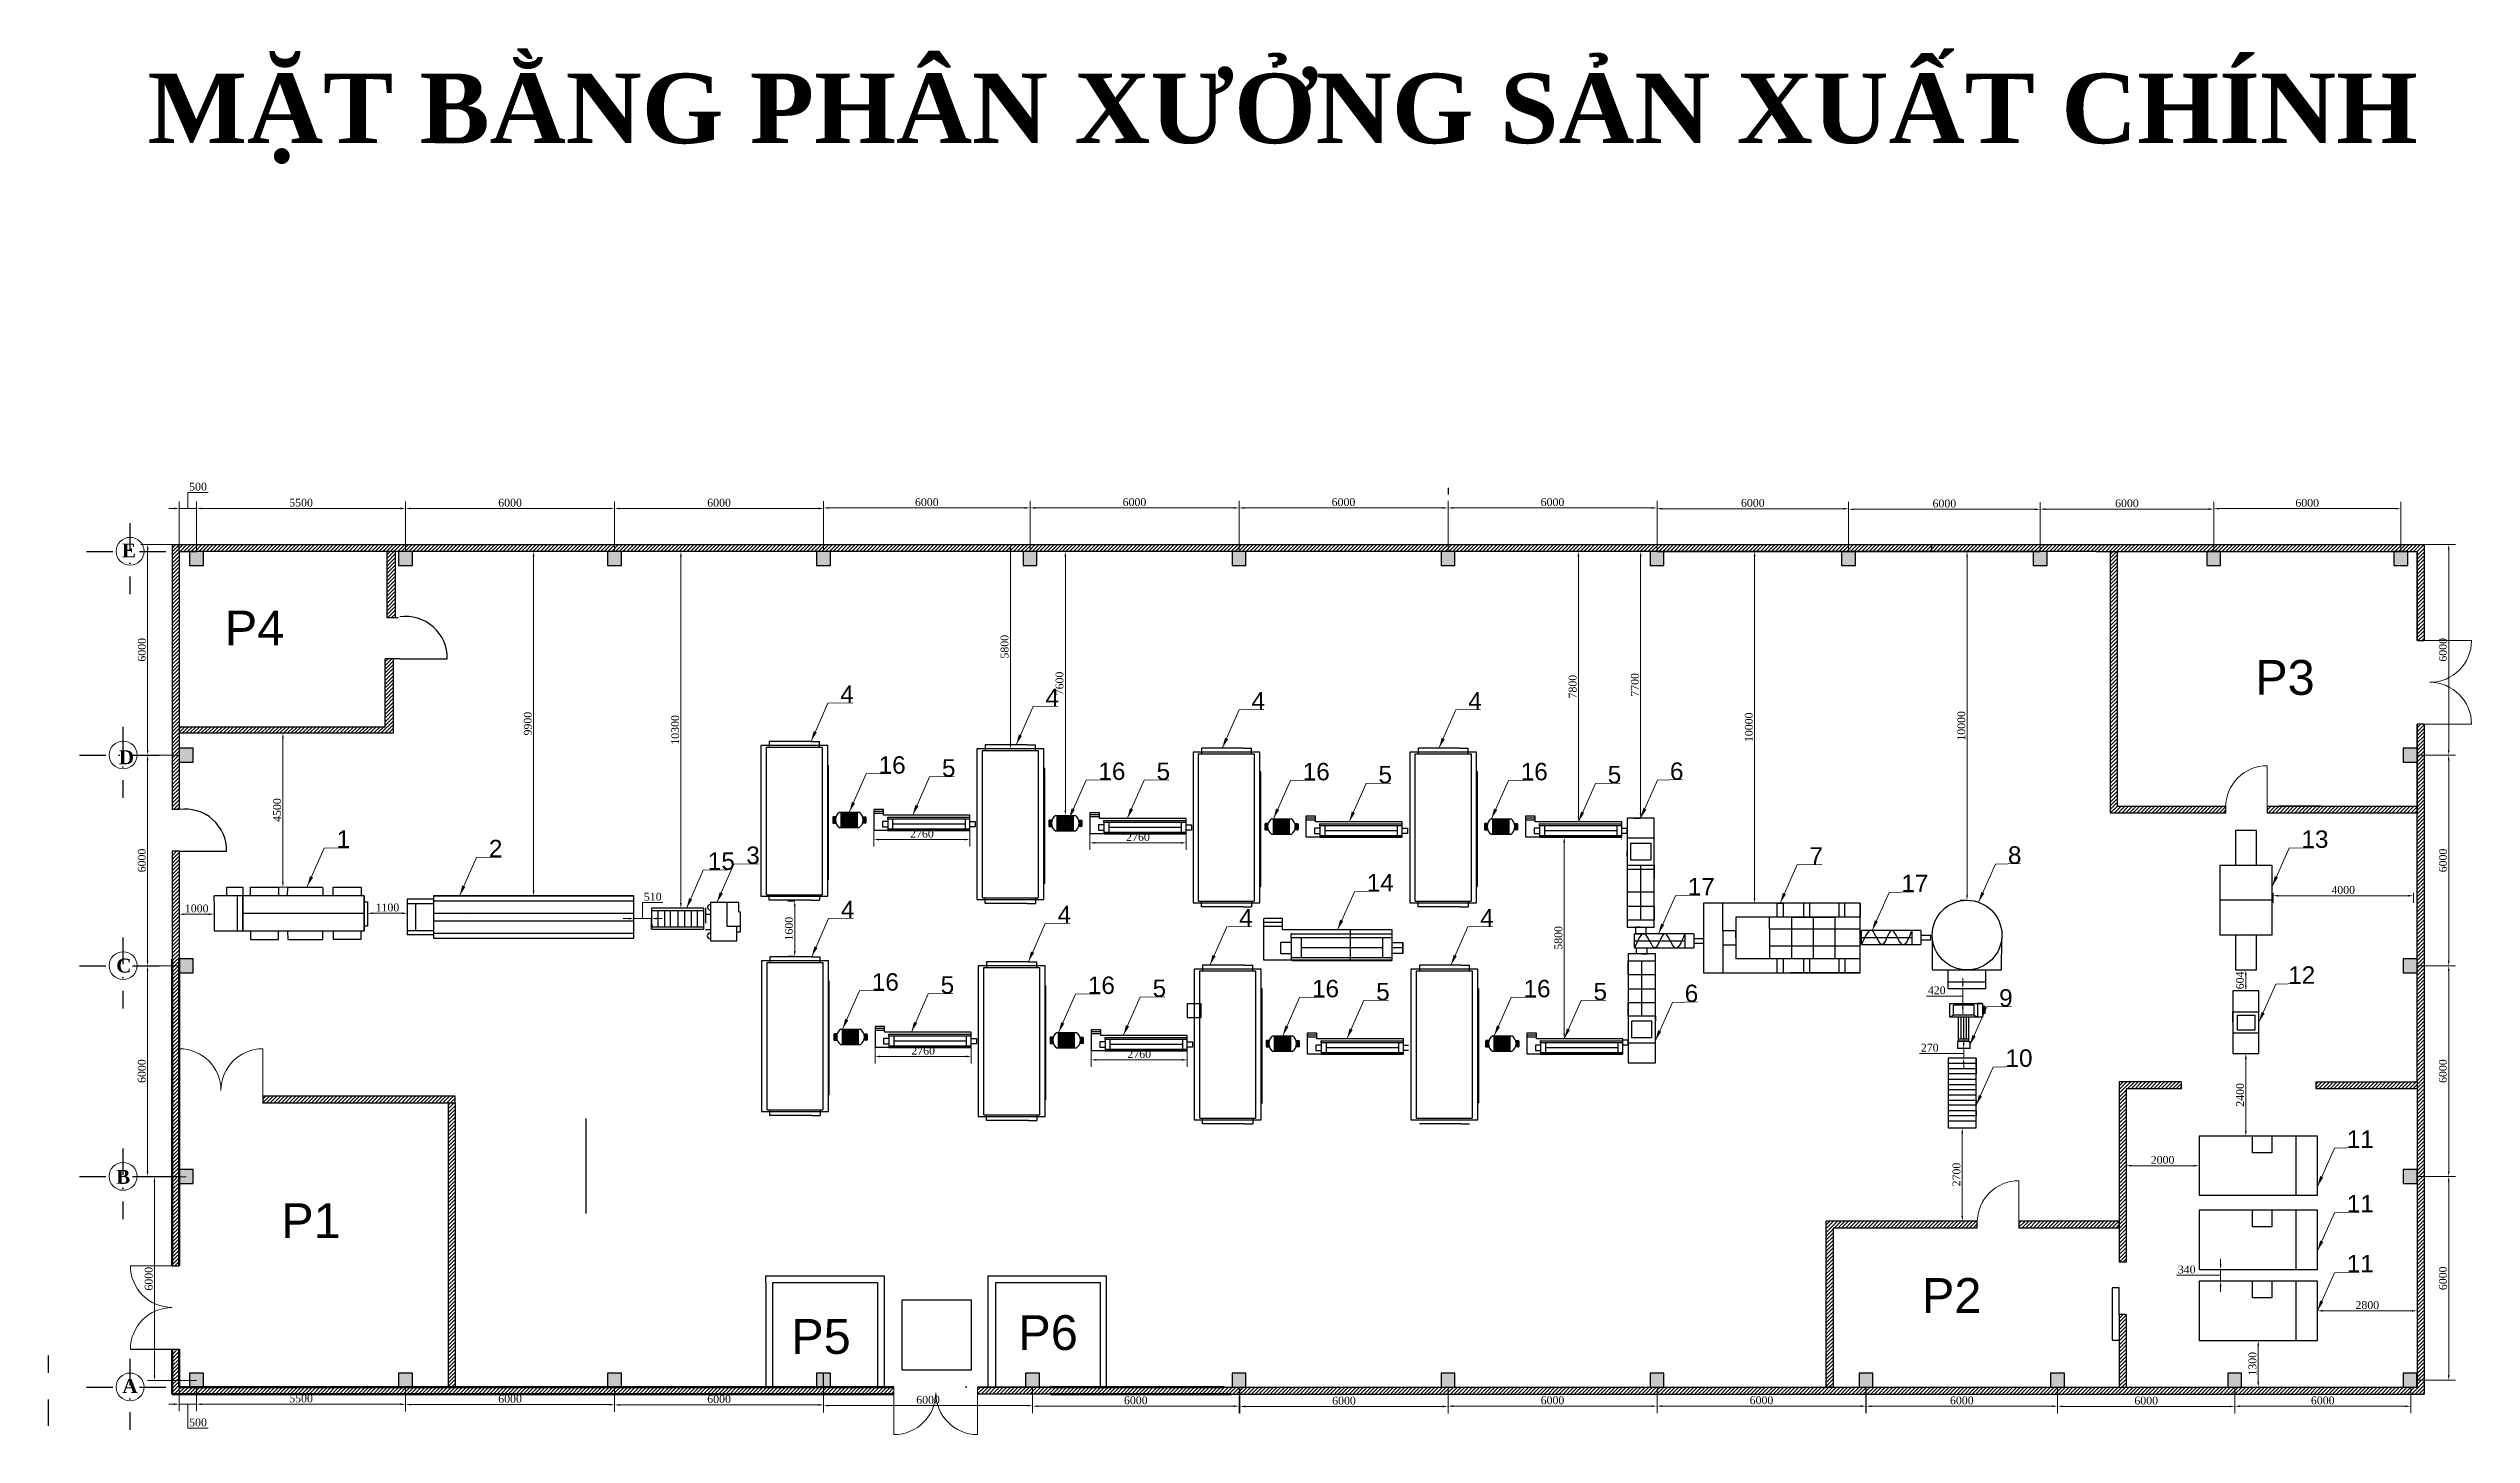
# Model space of a CAD drawing. Header units: millimetres. Extents: x 565698 to 4947426, y -198309 to 524453.
# Drawn here: x 1884128 to 1953689, y 156652 to 196461 of the extents above; entities that cross this region are included whole.
import ezdxf

# ---------------------------------------------------------------- set-up
doc = ezdxf.new("R2010")
doc.units = ezdxf.units.MM
doc.header["$LTSCALE"] = 3
doc.header["$PDMODE"] = 1
for name, pattern in [('ACAD_ISO02W100', [15, 12, -3]), ('DASHDOT', [25.4, 12.7, -6.35, 0, -6.35]), ('DASHED', [19.05, 12.7, -6.35])]:
    doc.linetypes.add(name, pattern=pattern)
doc.layers.get('0').update_dxf_attribs({"lineweight": 30})
for name, color, linetype, lineweight in [('03 tbii', 3, 'Continuous', 30), ('BUOC COT', 7, 'Continuous', 20), ('Ghichu', 1, 'Continuous', 15), ('H-nuoc thai', 5, 'Continuous', 53), ('khung tên', 100, 'Continuous', 25), ('NET CHINH', 5, 'Continuous', 30), ('net dut trang', 7, 'DASHED', 9), ('NHA XUONG', 164, 'Continuous', 25), ('tường', 4, 'Continuous', 50)]:
    doc.layers.add(name, color=color, linetype=linetype, lineweight=lineweight)
doc.layers.add('Thiet bi', color=7, linetype='Continuous')
doc.styles.add('1', font='')
doc.styles.add('350', font='arial.ttf', dxfattribs={"height": 1000})
doc.styles.add('CHU DAM', font='arialbd.ttf', dxfattribs={"height": 200})
doc.styles.get("Standard").update_dxf_attribs({"font": ''})
doc.styles.get('1').set_extended_font_data('VNtimes new roman')
doc.styles.get('Standard').set_extended_font_data('.VnTime')
doc.dimstyles.new('KICH THUOC', dxfattribs={"dimscale": 50, "dimtxt": 4.5, "dimasz": 3, "dimexe": 4, "dimexo": 0, "dimgap": 1, "dimtad": 1, "dimtoh": 1, "dimdec": 0, "dimtxsty": 'Standard', "dimcen": -2.5, "dimclrd": 8, "dimclre": 8, "dimadec": 0, "dimazin": 0, "dimtfac": 1, "dimtdec": 0, "dimtmove": 1, "dimatfit": 1, "dimfxl": 1, "dimlwd": 9, "dimlwe": 9, "dimarcsym": 0})

msp = doc.modelspace()

# ---------------------------------------------------------------- texts
at = {"layer": '03 tbii', "color": 3, "lineweight": 13, "insert": (1919562.9, 194441.3), "char_height": 2000, "width": 69287.789, "attachment_point": 5, "line_spacing_factor": 1.5, "style": '1'}
msp.add_mtext('{\\fTimes New Roman|b1|i0|c0|p18;MẶT BẰNG PHÂN XƯỞNG SẢN XUẤT CHÍNH}', dxfattribs=at)
at = {"layer": 'H-nuoc thai', "color": 7, "linetype": 'Continuous', "lineweight": 30, "ltscale": 20, "attachment_point": 1, "style": '350'}
for s, width, insert, char_height in [('P4', 2163.515, (1889189.6, 180316.3), 1000), ('P3', 2163.515, (1947478.3, 178897.3), 1000), ('4', 476.278, (1906860.7, 178165.4), 500), ('4', 476.278, (1912750.2, 178069.6), 500), ('4', 476.278, (1918666.8, 177973.9), 500), ('4', 476.278, (1924888.2, 177973.9), 500), ('16', 476.278, (1907959.2, 176134), 500), ('5', 476.278, (1909778.7, 176048.6), 500), ('16', 476.278, (1914268.8, 175952.9), 500), ('5', 476.278, (1915939.7, 175952.9), 500), ('16', 476.278, (1920134.5, 175942.6), 500), ('5', 476.278, (1922309.3, 175857.2), 500), ('16', 476.278, (1926393.3, 175942.6), 500), ('5', 476.278, (1928890, 175857.2), 500), ('6', 476.278, (1930677, 175956.4), 500), ('1', 476.278, (1892398.9, 174002.2), 500), ('13', 476.278, (1948805.2, 174002.2), 500), ('2', 476.278, (1896771, 173732.2), 500), ('15', 476.278, (1903055.9, 173371.9), 500), ('3', 476.278, (1904160.1, 173541.1), 500), ('7', 476.278, (1934683.1, 173522), 500), ('8', 476.278, (1940379.3, 173546.5), 500), ('14', 476.278, (1921972.7, 172751.9), 500), ('17', 476.278, (1931187.9, 172638.3), 500), ('17', 476.278, (1937320.8, 172733.1), 500), ('4', 476.278, (1906880, 171981.8), 500), ('4', 476.278, (1913099.5, 171837.8), 500), ('4', 476.278, (1918309.8, 171742.1), 500), ('4', 476.278, (1925231.5, 171742.1), 500), ('16', 476.278, (1907764.2, 169902.2), 500), ('5', 476.278, (1909740.7, 169816.8), 500), ('16', 476.278, (1913967.2, 169806.5), 500), ('12', 476.278, (1948425.2, 170098.6), 500), ('5', 476.278, (1915826.2, 169721.1), 500), ('16', 476.278, (1920401.1, 169710.8), 500), ('5', 476.278, (1922244.4, 169625.4), 500), ('16', 476.278, (1926473.2, 169710.8), 500), ('5', 476.278, (1928483.3, 169625.4), 500), ('6', 476.278, (1931101, 169574.1), 500), ('9', 476.278, (1940127.4, 169442.9), 500), ('10', 476.278, (1940309.7, 167714.6), 500), ('11', 476.278, (1950107.1, 165387.1), 500), ('11', 476.278, (1950107.1, 163533.6), 500), ('P1', 2163.515, (1890809.2, 163294), 1000), ('11', 476.278, (1950107.1, 161811.5), 500), ('P2', 2163.515, (1937910.6, 161146.6), 1000), ('P6', 2163.515, (1911970.1, 160081.2), 1000), ('P5', 2163.515, (1905450.7, 159970.8), 1000)]:
    msp.add_mtext_dynamic_manual_height_columns(s, width=width, gutter_width=5000, heights=[0], dxfattribs=dict(at, insert=insert, char_height=char_height))
at = {"layer": 'NHA XUONG', "color": 3, "lineweight": 13, "ltscale": 10, "char_height": 400, "width": 697.782, "attachment_point": 1, "style": 'CHU DAM'}
for s, insert in [('{\\fTimes New Roman|b1|i0|c0|p18;E}', (1886237.2, 182243.4)), ('{\\fTimes New Roman|b1|i0|c0|p18;D}', (1886148.8, 176305.4)), ('{\\fTimes New Roman|b1|i0|c0|p18;C}', (1886073.6, 170321.1)), ('{\\fTimes New Roman|b1|i0|c0|p18;B}', (1886071.5, 164253.6)), ('{\\fTimes New Roman|b1|i0|c0|p18;A}', (1886248.9, 158247.2))]:
    msp.add_mtext(s, dxfattribs=dict(at, insert=insert))

# ---------------------------------------------------------------- blocks, each defined once
blk = doc.blocks.new('*D462')
at = {"layer": 'Defpoints', "color": 0, "linetype": 'Continuous', "lineweight": 30, "ltscale": 20, "transparency": 16777216}
for p in [(1907823, 174050), (1910583, 174018), (1907823, 173742)]:
    blk.add_point(p, dxfattribs=at)
at = {"layer": 'H-nuoc thai', "color": 8, "linetype": 'Continuous', "lineweight": 9, "ltscale": 20, "transparency": 16777216}
for p, q in [((1907823, 174050), (1907823, 173542)), ((1910583, 174018), (1910583, 173542)), ((1910433, 173742), (1907973, 173742))]:
    blk.add_line(p, q, dxfattribs=at)
at = {"layer": 'H-nuoc thai', "color": 8, "linetype": 'Continuous', "lineweight": 30, "ltscale": 20, "transparency": 16777216}
for points in [[(1907973, 173767), (1907973, 173717), (1907823, 173742)], [(1910433, 173767), (1910433, 173717), (1910583, 173742)]]:
    blk.add_solid(points, dxfattribs=at)
at = {"layer": 'H-nuoc thai', "color": 0, "linetype": 'Continuous', "lineweight": 53, "ltscale": 20, "transparency": 16777216, "insert": (1909203, 173908), "char_height": 225, "attachment_point": 5}
blk.add_mtext('2760', dxfattribs=at)
blk = doc.blocks.new('*D463')
at = {"layer": 'Defpoints', "color": 0, "linetype": 'Continuous', "lineweight": 30, "ltscale": 20, "transparency": 16777216}
for p in [(1907858, 167819), (1910619, 167786), (1907858, 167510)]:
    blk.add_point(p, dxfattribs=at)
at = {"layer": 'H-nuoc thai', "color": 8, "linetype": 'Continuous', "lineweight": 9, "ltscale": 20, "transparency": 16777216}
for p, q in [((1907858, 167819), (1907858, 167310)), ((1910619, 167786), (1910619, 167310)), ((1910469, 167510), (1908008, 167510))]:
    blk.add_line(p, q, dxfattribs=at)
at = {"layer": 'H-nuoc thai', "color": 8, "linetype": 'Continuous', "lineweight": 30, "ltscale": 20, "transparency": 16777216}
for points in [[(1908008, 167535), (1908008, 167485), (1907858, 167510)], [(1910469, 167535), (1910469, 167485), (1910619, 167510)]]:
    blk.add_solid(points, dxfattribs=at)
at = {"layer": 'H-nuoc thai', "color": 0, "linetype": 'Continuous', "lineweight": 53, "ltscale": 20, "transparency": 16777216, "insert": (1909239, 167676), "char_height": 225, "attachment_point": 5}
blk.add_mtext('2760', dxfattribs=at)
blk = doc.blocks.new('*D461')
at = {"layer": 'Defpoints', "color": 0, "linetype": 'Continuous', "lineweight": 30, "ltscale": 20, "transparency": 16777216}
for p in [(1914026, 173955), (1916786, 173922), (1914026, 173646)]:
    blk.add_point(p, dxfattribs=at)
at = {"layer": 'H-nuoc thai', "color": 8, "linetype": 'Continuous', "lineweight": 9, "ltscale": 20, "transparency": 16777216}
for p, q in [((1914026, 173955), (1914026, 173446)), ((1916786, 173922), (1916786, 173446)), ((1916636, 173646), (1914176, 173646))]:
    blk.add_line(p, q, dxfattribs=at)
at = {"layer": 'H-nuoc thai', "color": 8, "linetype": 'Continuous', "lineweight": 30, "ltscale": 20, "transparency": 16777216}
for points in [[(1914176, 173671), (1914176, 173621), (1914026, 173646)], [(1916636, 173671), (1916636, 173621), (1916786, 173646)]]:
    blk.add_solid(points, dxfattribs=at)
at = {"layer": 'H-nuoc thai', "color": 0, "linetype": 'Continuous', "lineweight": 53, "ltscale": 20, "transparency": 16777216, "insert": (1915406, 173812), "char_height": 225, "attachment_point": 5}
blk.add_mtext('2760', dxfattribs=at)
blk = doc.blocks.new('*D460')
at = {"layer": 'Defpoints', "color": 0, "linetype": 'Continuous', "lineweight": 30, "ltscale": 20, "transparency": 16777216}
for p in [(1914062, 167723), (1916822, 167691), (1914062, 167414)]:
    blk.add_point(p, dxfattribs=at)
at = {"layer": 'H-nuoc thai', "color": 8, "linetype": 'Continuous', "lineweight": 9, "ltscale": 20, "transparency": 16777216}
for p, q in [((1914062, 167723), (1914062, 167214)), ((1916822, 167691), (1916822, 167214)), ((1916672, 167414), (1914212, 167414))]:
    blk.add_line(p, q, dxfattribs=at)
at = {"layer": 'H-nuoc thai', "color": 8, "linetype": 'Continuous', "lineweight": 30, "ltscale": 20, "transparency": 16777216}
for points in [[(1914212, 167439), (1914212, 167389), (1914062, 167414)], [(1916672, 167439), (1916672, 167389), (1916822, 167414)]]:
    blk.add_solid(points, dxfattribs=at)
at = {"layer": 'H-nuoc thai', "color": 0, "linetype": 'Continuous', "lineweight": 53, "ltscale": 20, "transparency": 16777216, "insert": (1915442, 167580), "char_height": 225, "attachment_point": 5}
blk.add_mtext('2760', dxfattribs=at)
blk = doc.blocks.new('*D448')
at = {"layer": 'Defpoints', "color": 0, "linetype": 'Continuous', "lineweight": 30, "ltscale": 20, "transparency": 16777216}
for p in [(1894380, 183249), (1888380, 182015), (1894380, 182015)]:
    blk.add_point(p, dxfattribs=at)
at = {"layer": 'H-nuoc thai', "color": 8, "linetype": 'Continuous', "lineweight": 9, "ltscale": 20, "transparency": 16777216}
for p, q in [((1888380, 182015), (1888380, 183449)), ((1888530, 183249), (1894230, 183249)), ((1894380, 182015), (1894380, 183449))]:
    blk.add_line(p, q, dxfattribs=at)
at = {"layer": 'H-nuoc thai', "color": 8, "linetype": 'Continuous', "lineweight": 30, "ltscale": 20, "transparency": 16777216}
for points in [[(1888530, 183274), (1888530, 183224), (1888380, 183249)], [(1894230, 183274), (1894230, 183224), (1894380, 183249)]]:
    blk.add_solid(points, dxfattribs=at)
at = {"layer": 'H-nuoc thai', "color": 0, "linetype": 'Continuous', "lineweight": 30, "ltscale": 20, "transparency": 16777216, "insert": (1891380, 183415), "char_height": 225, "attachment_point": 5}
blk.add_mtext('5500', dxfattribs=at)
blk = doc.blocks.new('*D443')
at = {"layer": 'Defpoints', "color": 0, "linetype": 'Continuous', "lineweight": 30, "ltscale": 20, "transparency": 16777216}
for p in [(1900380, 183249), (1894380, 182015), (1900380, 182015)]:
    blk.add_point(p, dxfattribs=at)
at = {"layer": 'H-nuoc thai', "color": 8, "linetype": 'Continuous', "lineweight": 9, "ltscale": 20, "transparency": 16777216}
for p, q in [((1894380, 182015), (1894380, 183449)), ((1894530, 183249), (1900230, 183249)), ((1900380, 182015), (1900380, 183449))]:
    blk.add_line(p, q, dxfattribs=at)
at = {"layer": 'H-nuoc thai', "color": 8, "linetype": 'Continuous', "lineweight": 30, "ltscale": 20, "transparency": 16777216}
for points in [[(1894530, 183274), (1894530, 183224), (1894380, 183249)], [(1900230, 183274), (1900230, 183224), (1900380, 183249)]]:
    blk.add_solid(points, dxfattribs=at)
at = {"layer": 'H-nuoc thai', "color": 0, "linetype": 'Continuous', "lineweight": 30, "ltscale": 20, "transparency": 16777216, "insert": (1897380, 183414), "char_height": 225, "attachment_point": 5}
blk.add_mtext('6000', dxfattribs=at)
blk = doc.blocks.new('*D444')
at = {"layer": 'Defpoints', "color": 0, "linetype": 'Continuous', "lineweight": 30, "ltscale": 20, "transparency": 16777216}
for p in [(1906380, 183249), (1900380, 182015), (1906380, 182015)]:
    blk.add_point(p, dxfattribs=at)
at = {"layer": 'H-nuoc thai', "color": 8, "linetype": 'Continuous', "lineweight": 9, "ltscale": 20, "transparency": 16777216}
for p, q in [((1900380, 182015), (1900380, 183449)), ((1900530, 183249), (1906230, 183249)), ((1906380, 182015), (1906380, 183449))]:
    blk.add_line(p, q, dxfattribs=at)
at = {"layer": 'H-nuoc thai', "color": 8, "linetype": 'Continuous', "lineweight": 30, "ltscale": 20, "transparency": 16777216}
for points in [[(1900530, 183274), (1900530, 183224), (1900380, 183249)], [(1906230, 183274), (1906230, 183224), (1906380, 183249)]]:
    blk.add_solid(points, dxfattribs=at)
at = {"layer": 'H-nuoc thai', "color": 0, "linetype": 'Continuous', "lineweight": 30, "ltscale": 20, "transparency": 16777216, "insert": (1903380, 183414), "char_height": 225, "attachment_point": 5}
blk.add_mtext('6000', dxfattribs=at)
blk = doc.blocks.new('*D449')
at = {"layer": 'Defpoints', "color": 0, "linetype": 'Continuous', "lineweight": 30, "ltscale": 20, "transparency": 16777216}
for p in [(1912306, 183264), (1906380, 182015), (1912306, 182015)]:
    blk.add_point(p, dxfattribs=at)
at = {"layer": 'H-nuoc thai', "color": 8, "linetype": 'Continuous', "lineweight": 9, "ltscale": 20, "transparency": 16777216}
for p, q in [((1906380, 182015), (1906380, 183464)), ((1906530, 183264), (1912156, 183264)), ((1912306, 182015), (1912306, 183464))]:
    blk.add_line(p, q, dxfattribs=at)
at = {"layer": 'H-nuoc thai', "color": 8, "linetype": 'Continuous', "lineweight": 30, "ltscale": 20, "transparency": 16777216}
for points in [[(1906530, 183289), (1906530, 183239), (1906380, 183264)], [(1912156, 183289), (1912156, 183239), (1912306, 183264)]]:
    blk.add_solid(points, dxfattribs=at)
at = {"layer": 'H-nuoc thai', "color": 0, "linetype": 'Continuous', "lineweight": 30, "ltscale": 20, "transparency": 16777216, "insert": (1909343, 183430), "char_height": 225, "attachment_point": 5}
blk.add_mtext('6000', dxfattribs=at)
blk = doc.blocks.new('*D450')
at = {"layer": 'Defpoints', "color": 0, "linetype": 'Continuous', "lineweight": 30, "ltscale": 20, "transparency": 16777216}
for p in [(1918306, 183265), (1912306, 182015), (1918306, 182015)]:
    blk.add_point(p, dxfattribs=at)
at = {"layer": 'H-nuoc thai', "color": 8, "linetype": 'Continuous', "lineweight": 9, "ltscale": 20, "transparency": 16777216}
for p, q in [((1912306, 182015), (1912306, 183465)), ((1912456, 183265), (1918156, 183265)), ((1918306, 182015), (1918306, 183465))]:
    blk.add_line(p, q, dxfattribs=at)
at = {"layer": 'H-nuoc thai', "color": 8, "linetype": 'Continuous', "lineweight": 30, "ltscale": 20, "transparency": 16777216}
for points in [[(1912456, 183290), (1912456, 183240), (1912306, 183265)], [(1918156, 183290), (1918156, 183240), (1918306, 183265)]]:
    blk.add_solid(points, dxfattribs=at)
at = {"layer": 'H-nuoc thai', "color": 0, "linetype": 'Continuous', "lineweight": 30, "ltscale": 20, "transparency": 16777216, "insert": (1915306, 183431), "char_height": 225, "attachment_point": 5}
blk.add_mtext('6000', dxfattribs=at)
blk = doc.blocks.new('*D445')
at = {"layer": 'Defpoints', "color": 0, "linetype": 'Continuous', "lineweight": 30, "ltscale": 20, "transparency": 16777216}
for p in [(1924306, 183265), (1918306, 182015), (1924306, 182015)]:
    blk.add_point(p, dxfattribs=at)
at = {"layer": 'H-nuoc thai', "color": 8, "linetype": 'Continuous', "lineweight": 9, "ltscale": 20, "transparency": 16777216}
for p, q in [((1918306, 182015), (1918306, 183465)), ((1918456, 183265), (1924156, 183265)), ((1924306, 182015), (1924306, 183465))]:
    blk.add_line(p, q, dxfattribs=at)
at = {"layer": 'H-nuoc thai', "color": 8, "linetype": 'Continuous', "lineweight": 30, "ltscale": 20, "transparency": 16777216}
for points in [[(1918456, 183290), (1918456, 183240), (1918306, 183265)], [(1924156, 183290), (1924156, 183240), (1924306, 183265)]]:
    blk.add_solid(points, dxfattribs=at)
at = {"layer": 'H-nuoc thai', "color": 0, "linetype": 'Continuous', "lineweight": 30, "ltscale": 20, "transparency": 16777216, "insert": (1921306, 183431), "char_height": 225, "attachment_point": 5}
blk.add_mtext('6000', dxfattribs=at)
blk = doc.blocks.new('*D446')
at = {"layer": 'Defpoints', "color": 0, "linetype": 'Continuous', "lineweight": 30, "ltscale": 20, "transparency": 16777216}
for p in [(1930306, 183265), (1924306, 182015), (1930306, 182015)]:
    blk.add_point(p, dxfattribs=at)
at = {"layer": 'H-nuoc thai', "color": 8, "linetype": 'Continuous', "lineweight": 9, "ltscale": 20, "transparency": 16777216}
for p, q in [((1924306, 182015), (1924306, 183465)), ((1924456, 183265), (1930156, 183265)), ((1930306, 182015), (1930306, 183465))]:
    blk.add_line(p, q, dxfattribs=at)
at = {"layer": 'H-nuoc thai', "color": 8, "linetype": 'Continuous', "lineweight": 30, "ltscale": 20, "transparency": 16777216}
for points in [[(1924456, 183290), (1924456, 183240), (1924306, 183265)], [(1930156, 183290), (1930156, 183240), (1930306, 183265)]]:
    blk.add_solid(points, dxfattribs=at)
at = {"layer": 'H-nuoc thai', "color": 0, "linetype": 'Continuous', "lineweight": 30, "ltscale": 20, "transparency": 16777216, "insert": (1927306, 183431), "char_height": 225, "attachment_point": 5}
blk.add_mtext('6000', dxfattribs=at)
blk = doc.blocks.new('*D451')
at = {"layer": 'Defpoints', "color": 0, "linetype": 'Continuous', "lineweight": 30, "ltscale": 20, "transparency": 16777216}
for p in [(1951658, 183244), (1946287, 182015), (1951658, 182015)]:
    blk.add_point(p, dxfattribs=at)
at = {"layer": 'H-nuoc thai', "color": 8, "linetype": 'Continuous', "lineweight": 9, "ltscale": 20, "transparency": 16777216}
for p, q in [((1946287, 182015), (1946287, 183444)), ((1946437, 183244), (1951508, 183244)), ((1951658, 182015), (1951658, 183444))]:
    blk.add_line(p, q, dxfattribs=at)
at = {"layer": 'H-nuoc thai', "color": 8, "linetype": 'Continuous', "lineweight": 30, "ltscale": 20, "transparency": 16777216}
for points in [[(1946437, 183269), (1946437, 183219), (1946287, 183244)], [(1951508, 183269), (1951508, 183219), (1951658, 183244)]]:
    blk.add_solid(points, dxfattribs=at)
at = {"layer": 'H-nuoc thai', "color": 0, "linetype": 'Continuous', "lineweight": 30, "ltscale": 20, "transparency": 16777216, "insert": (1948972, 183410), "char_height": 225, "attachment_point": 5}
blk.add_mtext('6000', dxfattribs=at)
blk = doc.blocks.new('*D452')
at = {"layer": 'Defpoints', "color": 0, "linetype": 'Continuous', "lineweight": 30, "ltscale": 20, "transparency": 16777216}
for p in [(1952127, 164065), (1953033, 164065), (1952123, 158215)]:
    blk.add_point(p, dxfattribs=at)
at = {"layer": 'H-nuoc thai', "color": 8, "linetype": 'Continuous', "lineweight": 9, "ltscale": 20, "transparency": 16777216}
for p, q in [((1952127, 164065), (1953233, 164065)), ((1953033, 158365), (1953033, 163915)), ((1952123, 158215), (1953233, 158215))]:
    blk.add_line(p, q, dxfattribs=at)
at = {"layer": 'H-nuoc thai', "color": 8, "linetype": 'Continuous', "lineweight": 30, "ltscale": 20, "transparency": 16777216}
for points in [[(1953008, 163915), (1953058, 163915), (1953033, 164065)], [(1953008, 158365), (1953058, 158365), (1953033, 158215)]]:
    blk.add_solid(points, dxfattribs=at)
at = {"layer": 'H-nuoc thai', "color": 0, "linetype": 'Continuous', "lineweight": 30, "ltscale": 20, "transparency": 16777216, "insert": (1952868, 161140), "char_height": 225, "attachment_point": 5, "rotation": 90}
blk.add_mtext('6000', dxfattribs=at)
blk = doc.blocks.new('*D453')
at = {"layer": 'Defpoints', "color": 0, "linetype": 'Continuous', "lineweight": 30, "ltscale": 20, "transparency": 16777216}
for p in [(1952127, 170115), (1952127, 164065), (1953033, 164065)]:
    blk.add_point(p, dxfattribs=at)
at = {"layer": 'H-nuoc thai', "color": 8, "linetype": 'Continuous', "lineweight": 9, "ltscale": 20, "transparency": 16777216}
for p, q in [((1952127, 170115), (1953233, 170115)), ((1953033, 169965), (1953033, 164215)), ((1952127, 164065), (1953233, 164065))]:
    blk.add_line(p, q, dxfattribs=at)
at = {"layer": 'H-nuoc thai', "color": 8, "linetype": 'Continuous', "lineweight": 30, "ltscale": 20, "transparency": 16777216}
for points in [[(1953008, 169965), (1953058, 169965), (1953033, 170115)], [(1953008, 164215), (1953058, 164215), (1953033, 164065)]]:
    blk.add_solid(points, dxfattribs=at)
at = {"layer": 'H-nuoc thai', "color": 0, "linetype": 'Continuous', "lineweight": 30, "ltscale": 20, "transparency": 16777216, "insert": (1952868, 167090), "char_height": 225, "attachment_point": 5, "rotation": 90}
blk.add_mtext('6000', dxfattribs=at)
blk = doc.blocks.new('*D454')
at = {"layer": 'Defpoints', "color": 0, "linetype": 'Continuous', "lineweight": 30, "ltscale": 20, "transparency": 16777216}
for p in [(1952127, 176165), (1952127, 170115), (1953033, 170115)]:
    blk.add_point(p, dxfattribs=at)
at = {"layer": 'H-nuoc thai', "color": 8, "linetype": 'Continuous', "lineweight": 9, "ltscale": 20, "transparency": 16777216}
for p, q in [((1952127, 176165), (1953233, 176165)), ((1953033, 176015), (1953033, 170265)), ((1952127, 170115), (1953233, 170115))]:
    blk.add_line(p, q, dxfattribs=at)
at = {"layer": 'H-nuoc thai', "color": 8, "linetype": 'Continuous', "lineweight": 30, "ltscale": 20, "transparency": 16777216}
for points in [[(1953008, 176015), (1953058, 176015), (1953033, 176165)], [(1953008, 170265), (1953058, 170265), (1953033, 170115)]]:
    blk.add_solid(points, dxfattribs=at)
at = {"layer": 'H-nuoc thai', "color": 0, "linetype": 'Continuous', "lineweight": 30, "ltscale": 20, "transparency": 16777216, "insert": (1952868, 173140), "char_height": 225, "attachment_point": 5, "rotation": 90}
blk.add_mtext('6000', dxfattribs=at)
blk = doc.blocks.new('*D455')
at = {"layer": 'Defpoints', "color": 0, "linetype": 'Continuous', "lineweight": 30, "ltscale": 20, "transparency": 16777216}
for p in [(1952327, 182215), (1952127, 176165), (1953033, 176165)]:
    blk.add_point(p, dxfattribs=at)
at = {"layer": 'H-nuoc thai', "color": 8, "linetype": 'Continuous', "lineweight": 9, "ltscale": 20, "transparency": 16777216}
for p, q in [((1952327, 182215), (1953233, 182215)), ((1953033, 182065), (1953033, 176315)), ((1952127, 176165), (1953233, 176165))]:
    blk.add_line(p, q, dxfattribs=at)
at = {"layer": 'H-nuoc thai', "color": 8, "linetype": 'Continuous', "lineweight": 30, "ltscale": 20, "transparency": 16777216}
for points in [[(1953008, 182065), (1953058, 182065), (1953033, 182215)], [(1953008, 176315), (1953058, 176315), (1953033, 176165)]]:
    blk.add_solid(points, dxfattribs=at)
at = {"layer": 'H-nuoc thai', "color": 0, "linetype": 'Continuous', "lineweight": 30, "ltscale": 20, "transparency": 16777216, "insert": (1952868, 179190), "char_height": 225, "attachment_point": 5, "rotation": 90}
blk.add_mtext('6000', dxfattribs=at)
blk = doc.blocks.new('*D456')
at = {"layer": 'Defpoints', "color": 0, "linetype": 'Continuous', "lineweight": 30, "ltscale": 20, "transparency": 16777216}
for p in [(1887173, 164053), (1888080, 164053), (1888380, 158203)]:
    blk.add_point(p, dxfattribs=at)
at = {"layer": 'H-nuoc thai', "color": 8, "linetype": 'Continuous', "lineweight": 9, "ltscale": 20, "transparency": 16777216}
for p, q in [((1888080, 164053), (1886973, 164053)), ((1887173, 158353), (1887173, 163903)), ((1888380, 158203), (1886973, 158203))]:
    blk.add_line(p, q, dxfattribs=at)
at = {"layer": 'H-nuoc thai', "color": 8, "linetype": 'Continuous', "lineweight": 30, "ltscale": 20, "transparency": 16777216}
for points in [[(1887148, 163903), (1887198, 163903), (1887173, 164053)], [(1887148, 158353), (1887198, 158353), (1887173, 158203)]]:
    blk.add_solid(points, dxfattribs=at)
at = {"layer": 'H-nuoc thai', "color": 0, "linetype": 'Continuous', "lineweight": 30, "ltscale": 20, "transparency": 16777216, "insert": (1887007, 161128), "char_height": 225, "attachment_point": 5, "rotation": 90}
blk.add_mtext('6000', dxfattribs=at)
blk = doc.blocks.new('*D457')
at = {"layer": 'Defpoints', "color": 0, "linetype": 'Continuous', "lineweight": 30, "ltscale": 20, "transparency": 16777216}
for p in [(1887880, 170115), (1886973, 164065), (1887880, 164065)]:
    blk.add_point(p, dxfattribs=at)
at = {"layer": 'H-nuoc thai', "color": 8, "linetype": 'Continuous', "lineweight": 9, "ltscale": 20, "transparency": 16777216}
for p, q in [((1887880, 170115), (1886773, 170115)), ((1886973, 169965), (1886973, 164215)), ((1887880, 164065), (1886773, 164065))]:
    blk.add_line(p, q, dxfattribs=at)
at = {"layer": 'H-nuoc thai', "color": 8, "linetype": 'Continuous', "lineweight": 30, "ltscale": 20, "transparency": 16777216}
for points in [[(1886948, 169965), (1886998, 169965), (1886973, 170115)], [(1886948, 164215), (1886998, 164215), (1886973, 164065)]]:
    blk.add_solid(points, dxfattribs=at)
at = {"layer": 'H-nuoc thai', "color": 0, "linetype": 'Continuous', "lineweight": 30, "ltscale": 20, "transparency": 16777216, "insert": (1886807, 167090), "char_height": 225, "attachment_point": 5, "rotation": 90}
blk.add_mtext('6000', dxfattribs=at)
blk = doc.blocks.new('*D458')
at = {"layer": 'Defpoints', "color": 0, "linetype": 'Continuous', "lineweight": 30, "ltscale": 20, "transparency": 16777216}
for p in [(1887880, 176165), (1886973, 170115), (1887880, 170115)]:
    blk.add_point(p, dxfattribs=at)
at = {"layer": 'H-nuoc thai', "color": 8, "linetype": 'Continuous', "lineweight": 9, "ltscale": 20, "transparency": 16777216}
for p, q in [((1887880, 176165), (1886773, 176165)), ((1886973, 176015), (1886973, 170265)), ((1887880, 170115), (1886773, 170115))]:
    blk.add_line(p, q, dxfattribs=at)
at = {"layer": 'H-nuoc thai', "color": 8, "linetype": 'Continuous', "lineweight": 30, "ltscale": 20, "transparency": 16777216}
for points in [[(1886948, 176015), (1886998, 176015), (1886973, 176165)], [(1886948, 170265), (1886998, 170265), (1886973, 170115)]]:
    blk.add_solid(points, dxfattribs=at)
at = {"layer": 'H-nuoc thai', "color": 0, "linetype": 'Continuous', "lineweight": 30, "ltscale": 20, "transparency": 16777216, "insert": (1886807, 173140), "char_height": 225, "attachment_point": 5, "rotation": 90}
blk.add_mtext('6000', dxfattribs=at)
blk = doc.blocks.new('*D459')
at = {"layer": 'Defpoints', "color": 0, "linetype": 'Continuous', "lineweight": 30, "ltscale": 20, "transparency": 16777216}
for p in [(1887680, 182215), (1886976, 176165), (1887880, 176165)]:
    blk.add_point(p, dxfattribs=at)
at = {"layer": 'H-nuoc thai', "color": 8, "linetype": 'Continuous', "lineweight": 9, "ltscale": 20, "transparency": 16777216}
for p, q in [((1887680, 182215), (1886776, 182215)), ((1886976, 182065), (1886976, 176315)), ((1887880, 176165), (1886776, 176165))]:
    blk.add_line(p, q, dxfattribs=at)
at = {"layer": 'H-nuoc thai', "color": 8, "linetype": 'Continuous', "lineweight": 30, "ltscale": 20, "transparency": 16777216}
for points in [[(1886951, 182065), (1887001, 182065), (1886976, 182215)], [(1886951, 176315), (1887001, 176315), (1886976, 176165)]]:
    blk.add_solid(points, dxfattribs=at)
at = {"layer": 'H-nuoc thai', "color": 0, "linetype": 'Continuous', "lineweight": 30, "ltscale": 20, "transparency": 16777216, "insert": (1886810, 179190), "char_height": 225, "attachment_point": 5, "rotation": 90}
blk.add_mtext('6000', dxfattribs=at)
blk = doc.blocks.new('*D447')
at = {"layer": 'Defpoints', "color": 0, "linetype": 'Continuous', "lineweight": 30, "ltscale": 20, "transparency": 16777216}
for p in [(1887882, 171582), (1888883, 171598), (1888883, 171598)]:
    blk.add_point(p, dxfattribs=at)
at = {"layer": 'H-nuoc thai', "color": 8, "linetype": 'Continuous', "lineweight": 9, "ltscale": 20, "transparency": 16777216}
for p, q in [((1887882, 171582), (1887882, 171798)), ((1888032, 171598), (1888733, 171598)), ((1888883, 171598), (1888883, 171798))]:
    blk.add_line(p, q, dxfattribs=at)
at = {"layer": 'H-nuoc thai', "color": 8, "linetype": 'Continuous', "lineweight": 30, "ltscale": 20, "transparency": 16777216}
for points in [[(1888032, 171623), (1888032, 171573), (1887882, 171598)], [(1888733, 171623), (1888733, 171573), (1888883, 171598)]]:
    blk.add_solid(points, dxfattribs=at)
at = {"layer": 'H-nuoc thai', "color": 0, "linetype": 'Continuous', "lineweight": 30, "ltscale": 20, "transparency": 16777216, "insert": (1888383, 171763), "char_height": 225, "attachment_point": 5}
blk.add_mtext('1000', dxfattribs=at)
blk = doc.blocks.new('*D464')
at = {"layer": 'Defpoints', "color": 0, "linetype": 'Continuous', "lineweight": 30, "ltscale": 20, "transparency": 16777216}
for p in [(1905552, 171976), (1905552, 170389), (1905552, 170389)]:
    blk.add_point(p, dxfattribs=at)
at = {"layer": 'H-nuoc thai', "color": 8, "linetype": 'Continuous', "lineweight": 9, "ltscale": 20, "transparency": 16777216}
for p, q in [((1905552, 171976), (1905352, 171976)), ((1905552, 171826), (1905552, 170539)), ((1905552, 170389), (1905352, 170389))]:
    blk.add_line(p, q, dxfattribs=at)
at = {"layer": 'H-nuoc thai', "color": 8, "linetype": 'Continuous', "lineweight": 30, "ltscale": 20, "transparency": 16777216}
for points in [[(1905527, 171826), (1905577, 171826), (1905552, 171976)], [(1905527, 170539), (1905577, 170539), (1905552, 170389)]]:
    blk.add_solid(points, dxfattribs=at)
at = {"layer": 'H-nuoc thai', "color": 0, "linetype": 'Continuous', "lineweight": 30, "ltscale": 20, "transparency": 16777216, "insert": (1905386, 171182), "char_height": 225, "attachment_point": 5, "rotation": 90}
blk.add_mtext('1600', dxfattribs=at)
blk = doc.blocks.new('*D465')
at = {"layer": 'Defpoints', "color": 0, "linetype": 'Continuous', "lineweight": 30, "ltscale": 20, "transparency": 16777216}
for p in [(1947990, 172214), (1952020, 172214), (1952020, 172128)]:
    blk.add_point(p, dxfattribs=at)
at = {"layer": 'H-nuoc thai', "color": 8, "linetype": 'Continuous', "lineweight": 9, "ltscale": 20, "transparency": 16777216}
for p, q in [((1947990, 172214), (1947990, 171928)), ((1948140, 172128), (1951870, 172128)), ((1952020, 172214), (1952020, 171928))]:
    blk.add_line(p, q, dxfattribs=at)
at = {"layer": 'H-nuoc thai', "color": 8, "linetype": 'Continuous', "lineweight": 30, "ltscale": 20, "transparency": 16777216}
for points in [[(1948140, 172153), (1948140, 172103), (1947990, 172128)], [(1951870, 172153), (1951870, 172103), (1952020, 172128)]]:
    blk.add_solid(points, dxfattribs=at)
at = {"layer": 'H-nuoc thai', "color": 0, "linetype": 'Continuous', "lineweight": 30, "ltscale": 20, "transparency": 16777216, "insert": (1950005, 172293), "char_height": 225, "attachment_point": 5}
blk.add_mtext('4000', dxfattribs=at)
blk = doc.blocks.new('*D466')
at = {"layer": 'Defpoints', "color": 0, "linetype": 'Continuous', "lineweight": 30, "ltscale": 20, "transparency": 16777216}
for p in [(1887880, 158015), (1888380, 158015), (1888380, 157524)]:
    blk.add_point(p, dxfattribs=at)
at = {"layer": 'H-nuoc thai', "color": 8, "linetype": 'Continuous', "lineweight": 9, "ltscale": 20, "transparency": 16777216}
for p, q in [((1887880, 158015), (1887880, 157324)), ((1888380, 158015), (1888380, 157324)), ((1887730, 157524), (1887580, 157524)), ((1887880, 157524), (1888380, 157524)), ((1887880, 157524), (1888380, 157524)), ((1888130, 157524), (1888130, 156832)), ((1888530, 157524), (1888680, 157524)), ((1888130, 156832), (1888711, 156832))]:
    blk.add_line(p, q, dxfattribs=at)
at = {"layer": 'H-nuoc thai', "color": 8, "linetype": 'Continuous', "lineweight": 30, "ltscale": 20, "transparency": 16777216}
for points in [[(1887730, 157549), (1887730, 157499), (1887880, 157524)], [(1888530, 157549), (1888530, 157499), (1888380, 157524)]]:
    blk.add_solid(points, dxfattribs=at)
at = {"layer": 'H-nuoc thai', "color": 0, "linetype": 'Continuous', "lineweight": 30, "ltscale": 20, "transparency": 16777216, "insert": (1888421, 156999), "char_height": 225, "attachment_point": 5}
blk.add_mtext('500', dxfattribs=at)
blk = doc.blocks.new('*D467')
at = {"layer": 'Defpoints', "color": 0, "linetype": 'Continuous', "lineweight": 30, "ltscale": 20, "transparency": 16777216}
for p in [(1888380, 158015), (1894380, 158015), (1894380, 157522)]:
    blk.add_point(p, dxfattribs=at)
at = {"layer": 'H-nuoc thai', "color": 8, "linetype": 'Continuous', "lineweight": 9, "ltscale": 20, "transparency": 16777216}
for p, q in [((1888380, 158015), (1888380, 157322)), ((1894380, 158015), (1894380, 157322)), ((1888530, 157522), (1894230, 157522))]:
    blk.add_line(p, q, dxfattribs=at)
at = {"layer": 'H-nuoc thai', "color": 8, "linetype": 'Continuous', "lineweight": 30, "ltscale": 20, "transparency": 16777216}
for points in [[(1888530, 157547), (1888530, 157497), (1888380, 157522)], [(1894230, 157547), (1894230, 157497), (1894380, 157522)]]:
    blk.add_solid(points, dxfattribs=at)
at = {"layer": 'H-nuoc thai', "color": 0, "linetype": 'Continuous', "lineweight": 30, "ltscale": 20, "transparency": 16777216, "insert": (1891380, 157689), "char_height": 225, "attachment_point": 5}
blk.add_mtext('5500', dxfattribs=at)
blk = doc.blocks.new('*D468')
at = {"layer": 'Defpoints', "color": 0, "linetype": 'Continuous', "lineweight": 30, "ltscale": 20, "transparency": 16777216}
for p in [(1894380, 158015), (1900380, 158015), (1900380, 157511)]:
    blk.add_point(p, dxfattribs=at)
at = {"layer": 'H-nuoc thai', "color": 8, "linetype": 'Continuous', "lineweight": 9, "ltscale": 20, "transparency": 16777216}
for p, q in [((1894380, 158015), (1894380, 157311)), ((1900380, 158015), (1900380, 157311)), ((1894530, 157511), (1900230, 157511))]:
    blk.add_line(p, q, dxfattribs=at)
at = {"layer": 'H-nuoc thai', "color": 8, "linetype": 'Continuous', "lineweight": 30, "ltscale": 20, "transparency": 16777216}
for points in [[(1894530, 157536), (1894530, 157486), (1894380, 157511)], [(1900230, 157536), (1900230, 157486), (1900380, 157511)]]:
    blk.add_solid(points, dxfattribs=at)
at = {"layer": 'H-nuoc thai', "color": 0, "linetype": 'Continuous', "lineweight": 30, "ltscale": 20, "transparency": 16777216, "insert": (1897380, 157677), "char_height": 225, "attachment_point": 5}
blk.add_mtext('6000', dxfattribs=at)
blk = doc.blocks.new('*D469')
at = {"layer": 'Defpoints', "color": 0, "linetype": 'Continuous', "lineweight": 30, "ltscale": 20, "transparency": 16777216}
for p in [(1900380, 158015), (1906380, 158015), (1906380, 157504)]:
    blk.add_point(p, dxfattribs=at)
at = {"layer": 'H-nuoc thai', "color": 8, "linetype": 'Continuous', "lineweight": 9, "ltscale": 20, "transparency": 16777216}
for p, q in [((1900380, 158015), (1900380, 157304)), ((1906380, 158015), (1906380, 157304)), ((1900530, 157504), (1906230, 157504))]:
    blk.add_line(p, q, dxfattribs=at)
at = {"layer": 'H-nuoc thai', "color": 8, "linetype": 'Continuous', "lineweight": 30, "ltscale": 20, "transparency": 16777216}
for points in [[(1900530, 157529), (1900530, 157479), (1900380, 157504)], [(1906230, 157529), (1906230, 157479), (1906380, 157504)]]:
    blk.add_solid(points, dxfattribs=at)
at = {"layer": 'H-nuoc thai', "color": 0, "linetype": 'Continuous', "lineweight": 30, "ltscale": 20, "transparency": 16777216, "insert": (1903380, 157670), "char_height": 225, "attachment_point": 5}
blk.add_mtext('6000', dxfattribs=at)
blk = doc.blocks.new('*D470')
at = {"layer": 'Defpoints', "color": 0, "linetype": 'Continuous', "lineweight": 30, "ltscale": 20, "transparency": 16777216}
for p in [(1906380, 158015), (1912380, 158015), (1912380, 157483)]:
    blk.add_point(p, dxfattribs=at)
at = {"layer": 'H-nuoc thai', "color": 8, "linetype": 'Continuous', "lineweight": 9, "ltscale": 20, "transparency": 16777216}
for p, q in [((1906380, 158015), (1906380, 157283)), ((1912380, 158015), (1912380, 157283)), ((1906530, 157483), (1912230, 157483))]:
    blk.add_line(p, q, dxfattribs=at)
at = {"layer": 'H-nuoc thai', "color": 8, "linetype": 'Continuous', "lineweight": 30, "ltscale": 20, "transparency": 16777216}
for points in [[(1906530, 157508), (1906530, 157458), (1906380, 157483)], [(1912230, 157508), (1912230, 157458), (1912380, 157483)]]:
    blk.add_solid(points, dxfattribs=at)
at = {"layer": 'H-nuoc thai', "color": 0, "linetype": 'Continuous', "lineweight": 30, "ltscale": 20, "transparency": 16777216, "insert": (1909380, 157649), "char_height": 225, "attachment_point": 5}
blk.add_mtext('6000', dxfattribs=at)
blk = doc.blocks.new('*D471')
at = {"layer": 'Defpoints', "color": 0, "linetype": 'Continuous', "lineweight": 30, "ltscale": 20, "transparency": 16777216}
for p in [(1912380, 158015), (1918306, 158015), (1918306, 157468)]:
    blk.add_point(p, dxfattribs=at)
at = {"layer": 'H-nuoc thai', "color": 8, "linetype": 'Continuous', "lineweight": 9, "ltscale": 20, "transparency": 16777216}
for p, q in [((1912380, 158015), (1912380, 157268)), ((1918306, 158015), (1918306, 157268)), ((1912530, 157468), (1918156, 157468))]:
    blk.add_line(p, q, dxfattribs=at)
at = {"layer": 'H-nuoc thai', "color": 8, "linetype": 'Continuous', "lineweight": 30, "ltscale": 20, "transparency": 16777216}
for points in [[(1912530, 157493), (1912530, 157443), (1912380, 157468)], [(1918156, 157493), (1918156, 157443), (1918306, 157468)]]:
    blk.add_solid(points, dxfattribs=at)
at = {"layer": 'H-nuoc thai', "color": 0, "linetype": 'Continuous', "lineweight": 30, "ltscale": 20, "transparency": 16777216, "insert": (1915343, 157634), "char_height": 225, "attachment_point": 5}
blk.add_mtext('6000', dxfattribs=at)
blk = doc.blocks.new('*D472')
at = {"layer": 'Defpoints', "color": 0, "linetype": 'Continuous', "lineweight": 30, "ltscale": 20, "transparency": 16777216}
for p in [(1918334, 158015), (1924306, 158015), (1924306, 157459)]:
    blk.add_point(p, dxfattribs=at)
at = {"layer": 'H-nuoc thai', "color": 8, "linetype": 'Continuous', "lineweight": 9, "ltscale": 20, "transparency": 16777216}
for p, q in [((1918334, 158015), (1918334, 157259)), ((1924306, 158015), (1924306, 157259)), ((1918484, 157459), (1924156, 157459))]:
    blk.add_line(p, q, dxfattribs=at)
at = {"layer": 'H-nuoc thai', "color": 8, "linetype": 'Continuous', "lineweight": 30, "ltscale": 20, "transparency": 16777216}
for points in [[(1918484, 157484), (1918484, 157434), (1918334, 157459)], [(1924156, 157484), (1924156, 157434), (1924306, 157459)]]:
    blk.add_solid(points, dxfattribs=at)
at = {"layer": 'H-nuoc thai', "color": 0, "linetype": 'Continuous', "lineweight": 30, "ltscale": 20, "transparency": 16777216, "insert": (1921320, 157625), "char_height": 225, "attachment_point": 5}
blk.add_mtext('6000', dxfattribs=at)
blk = doc.blocks.new('*D473')
at = {"layer": 'Defpoints', "color": 0, "linetype": 'Continuous', "lineweight": 30, "ltscale": 20, "transparency": 16777216}
for p in [(1924306, 158015), (1930306, 158015), (1930306, 157469)]:
    blk.add_point(p, dxfattribs=at)
at = {"layer": 'H-nuoc thai', "color": 8, "linetype": 'Continuous', "lineweight": 9, "ltscale": 20, "transparency": 16777216}
for p, q in [((1924306, 158015), (1924306, 157269)), ((1930306, 158015), (1930306, 157269)), ((1924456, 157469), (1930156, 157469))]:
    blk.add_line(p, q, dxfattribs=at)
at = {"layer": 'H-nuoc thai', "color": 8, "linetype": 'Continuous', "lineweight": 30, "ltscale": 20, "transparency": 16777216}
for points in [[(1924456, 157494), (1924456, 157444), (1924306, 157469)], [(1930156, 157494), (1930156, 157444), (1930306, 157469)]]:
    blk.add_solid(points, dxfattribs=at)
at = {"layer": 'H-nuoc thai', "color": 0, "linetype": 'Continuous', "lineweight": 30, "ltscale": 20, "transparency": 16777216, "insert": (1927306, 157635), "char_height": 225, "attachment_point": 5}
blk.add_mtext('6000', dxfattribs=at)
blk = doc.blocks.new('*D474')
at = {"layer": 'Defpoints', "color": 0, "linetype": 'Continuous', "lineweight": 30, "ltscale": 20, "transparency": 16777216}
for p in [(1930306, 158015), (1936306, 158015), (1936306, 157470)]:
    blk.add_point(p, dxfattribs=at)
at = {"layer": 'H-nuoc thai', "color": 8, "linetype": 'Continuous', "lineweight": 9, "ltscale": 20, "transparency": 16777216}
for p, q in [((1930306, 158015), (1930306, 157270)), ((1936306, 158015), (1936306, 157270)), ((1930456, 157470), (1936156, 157470))]:
    blk.add_line(p, q, dxfattribs=at)
at = {"layer": 'H-nuoc thai', "color": 8, "linetype": 'Continuous', "lineweight": 30, "ltscale": 20, "transparency": 16777216}
for points in [[(1930456, 157495), (1930456, 157445), (1930306, 157470)], [(1936156, 157495), (1936156, 157445), (1936306, 157470)]]:
    blk.add_solid(points, dxfattribs=at)
at = {"layer": 'H-nuoc thai', "color": 0, "linetype": 'Continuous', "lineweight": 30, "ltscale": 20, "transparency": 16777216, "insert": (1933306, 157636), "char_height": 225, "attachment_point": 5}
blk.add_mtext('6000', dxfattribs=at)
blk = doc.blocks.new('*D475')
at = {"layer": 'Defpoints', "color": 0, "linetype": 'Continuous', "lineweight": 30, "ltscale": 20, "transparency": 16777216}
for p in [(1936305, 158015), (1941806, 158015), (1941806, 157466)]:
    blk.add_point(p, dxfattribs=at)
at = {"layer": 'H-nuoc thai', "color": 8, "linetype": 'Continuous', "lineweight": 9, "ltscale": 20, "transparency": 16777216}
for p, q in [((1936305, 158015), (1936305, 157266)), ((1941806, 158015), (1941806, 157266)), ((1936455, 157466), (1941656, 157466))]:
    blk.add_line(p, q, dxfattribs=at)
at = {"layer": 'H-nuoc thai', "color": 8, "linetype": 'Continuous', "lineweight": 30, "ltscale": 20, "transparency": 16777216}
for points in [[(1936455, 157491), (1936455, 157441), (1936305, 157466)], [(1941656, 157491), (1941656, 157441), (1941806, 157466)]]:
    blk.add_solid(points, dxfattribs=at)
at = {"layer": 'H-nuoc thai', "color": 0, "linetype": 'Continuous', "lineweight": 30, "ltscale": 20, "transparency": 16777216, "insert": (1939056, 157632), "char_height": 225, "attachment_point": 5}
blk.add_mtext('6000', dxfattribs=at)
blk = doc.blocks.new('*D476')
at = {"layer": 'Defpoints', "color": 0, "linetype": 'Continuous', "lineweight": 30, "ltscale": 20, "transparency": 16777216}
for p in [(1941806, 158015), (1946894, 158015), (1946894, 157461)]:
    blk.add_point(p, dxfattribs=at)
at = {"layer": 'H-nuoc thai', "color": 8, "linetype": 'Continuous', "lineweight": 9, "ltscale": 20, "transparency": 16777216}
for p, q in [((1941806, 158015), (1941806, 157261)), ((1946894, 158015), (1946894, 157261)), ((1941956, 157461), (1946744, 157461))]:
    blk.add_line(p, q, dxfattribs=at)
at = {"layer": 'H-nuoc thai', "color": 8, "linetype": 'Continuous', "lineweight": 30, "ltscale": 20, "transparency": 16777216}
for points in [[(1941956, 157486), (1941956, 157436), (1941806, 157461)], [(1946744, 157486), (1946744, 157436), (1946894, 157461)]]:
    blk.add_solid(points, dxfattribs=at)
at = {"layer": 'H-nuoc thai', "color": 0, "linetype": 'Continuous', "lineweight": 30, "ltscale": 20, "transparency": 16777216, "insert": (1944350, 157627), "char_height": 225, "attachment_point": 5}
blk.add_mtext('6000', dxfattribs=at)
blk = doc.blocks.new('*D477')
at = {"layer": 'Defpoints', "color": 0, "linetype": 'Continuous', "lineweight": 30, "ltscale": 20, "transparency": 16777216}
for p in [(1946894, 158015), (1951942, 158015), (1951942, 157465)]:
    blk.add_point(p, dxfattribs=at)
at = {"layer": 'H-nuoc thai', "color": 8, "linetype": 'Continuous', "lineweight": 9, "ltscale": 20, "transparency": 16777216}
for p, q in [((1946894, 158015), (1946894, 157265)), ((1951942, 158015), (1951942, 157265)), ((1947044, 157465), (1951792, 157465))]:
    blk.add_line(p, q, dxfattribs=at)
at = {"layer": 'H-nuoc thai', "color": 8, "linetype": 'Continuous', "lineweight": 30, "ltscale": 20, "transparency": 16777216}
for points in [[(1947044, 157490), (1947044, 157440), (1946894, 157465)], [(1951792, 157490), (1951792, 157440), (1951942, 157465)]]:
    blk.add_solid(points, dxfattribs=at)
at = {"layer": 'H-nuoc thai', "color": 0, "linetype": 'Continuous', "lineweight": 30, "ltscale": 20, "transparency": 16777216, "insert": (1949418, 157631), "char_height": 225, "attachment_point": 5}
blk.add_mtext('6000', dxfattribs=at)
blk = doc.blocks.new('*D478')
at = {"layer": 'Defpoints', "color": 0, "linetype": 'Continuous', "lineweight": 30, "ltscale": 20, "transparency": 16777216}
for p in [(1935806, 183242), (1930306, 182015), (1935806, 182015)]:
    blk.add_point(p, dxfattribs=at)
at = {"layer": 'H-nuoc thai', "color": 8, "linetype": 'Continuous', "lineweight": 9, "ltscale": 20, "transparency": 16777216}
for p, q in [((1930306, 182015), (1930306, 183442)), ((1930456, 183242), (1935656, 183242)), ((1935806, 182015), (1935806, 183442))]:
    blk.add_line(p, q, dxfattribs=at)
at = {"layer": 'H-nuoc thai', "color": 8, "linetype": 'Continuous', "lineweight": 30, "ltscale": 20, "transparency": 16777216}
for points in [[(1930456, 183267), (1930456, 183217), (1930306, 183242)], [(1935656, 183267), (1935656, 183217), (1935806, 183242)]]:
    blk.add_solid(points, dxfattribs=at)
at = {"layer": 'H-nuoc thai', "color": 0, "linetype": 'Continuous', "lineweight": 30, "ltscale": 20, "transparency": 16777216, "insert": (1933056, 183408), "char_height": 225, "attachment_point": 5}
blk.add_mtext('6000', dxfattribs=at)
blk = doc.blocks.new('*D479')
at = {"layer": 'Defpoints', "color": 0, "linetype": 'Continuous', "lineweight": 30, "ltscale": 20, "transparency": 16777216}
for p in [(1935806, 183225), (1935806, 182015), (1941306, 182015)]:
    blk.add_point(p, dxfattribs=at)
at = {"layer": 'H-nuoc thai', "color": 8, "linetype": 'Continuous', "lineweight": 9, "ltscale": 20, "transparency": 16777216}
for p, q in [((1935806, 182015), (1935806, 183425)), ((1941156, 183225), (1935956, 183225)), ((1941306, 182015), (1941306, 183425))]:
    blk.add_line(p, q, dxfattribs=at)
at = {"layer": 'H-nuoc thai', "color": 8, "linetype": 'Continuous', "lineweight": 30, "ltscale": 20, "transparency": 16777216}
for points in [[(1935956, 183250), (1935956, 183200), (1935806, 183225)], [(1941156, 183250), (1941156, 183200), (1941306, 183225)]]:
    blk.add_solid(points, dxfattribs=at)
at = {"layer": 'H-nuoc thai', "color": 0, "linetype": 'Continuous', "lineweight": 30, "ltscale": 20, "transparency": 16777216, "insert": (1938556, 183391), "char_height": 225, "attachment_point": 5}
blk.add_mtext('6000', dxfattribs=at)
blk = doc.blocks.new('*D480')
at = {"layer": 'Defpoints', "color": 0, "linetype": 'Continuous', "lineweight": 30, "ltscale": 20, "transparency": 16777216}
for p in [(1946287, 183232), (1941306, 182015), (1946287, 182015)]:
    blk.add_point(p, dxfattribs=at)
at = {"layer": 'H-nuoc thai', "color": 8, "linetype": 'Continuous', "lineweight": 9, "ltscale": 20, "transparency": 16777216}
for p, q in [((1941306, 182015), (1941306, 183432)), ((1941456, 183232), (1946137, 183232)), ((1946287, 182015), (1946287, 183432))]:
    blk.add_line(p, q, dxfattribs=at)
at = {"layer": 'H-nuoc thai', "color": 8, "linetype": 'Continuous', "lineweight": 30, "ltscale": 20, "transparency": 16777216}
for points in [[(1941456, 183257), (1941456, 183207), (1941306, 183232)], [(1946137, 183257), (1946137, 183207), (1946287, 183232)]]:
    blk.add_solid(points, dxfattribs=at)
at = {"layer": 'H-nuoc thai', "color": 0, "linetype": 'Continuous', "lineweight": 30, "ltscale": 20, "transparency": 16777216, "insert": (1943797, 183398), "char_height": 225, "attachment_point": 5}
blk.add_mtext('6000', dxfattribs=at)
blk = doc.blocks.new('*D481')
at = {"layer": 'Defpoints', "color": 0, "linetype": 'Continuous', "lineweight": 30, "ltscale": 20, "transparency": 16777216}
for p in [(1888380, 183249), (1887880, 182215), (1888380, 182215)]:
    blk.add_point(p, dxfattribs=at)
at = {"layer": 'H-nuoc thai', "color": 8, "linetype": 'Continuous', "lineweight": 9, "ltscale": 20, "transparency": 16777216}
for p, q in [((1888130, 183249), (1888130, 183707)), ((1888130, 183707), (1888711, 183707)), ((1887730, 183249), (1887580, 183249)), ((1887880, 182215), (1887880, 183449)), ((1887880, 183249), (1888380, 183249)), ((1887880, 183249), (1888380, 183249)), ((1888380, 182215), (1888380, 183449)), ((1888530, 183249), (1888680, 183249))]:
    blk.add_line(p, q, dxfattribs=at)
at = {"layer": 'H-nuoc thai', "color": 8, "linetype": 'Continuous', "lineweight": 30, "ltscale": 20, "transparency": 16777216}
for points in [[(1887730, 183274), (1887730, 183224), (1887880, 183249)], [(1888530, 183274), (1888530, 183224), (1888380, 183249)]]:
    blk.add_solid(points, dxfattribs=at)
at = {"layer": 'H-nuoc thai', "color": 0, "linetype": 'Continuous', "lineweight": 30, "ltscale": 20, "transparency": 16777216, "insert": (1888421, 183874), "char_height": 225, "attachment_point": 5}
blk.add_mtext('500', dxfattribs=at)
blk = doc.blocks.new('*D482')
at = {"layer": 'Defpoints', "color": 0, "linetype": 'Continuous', "lineweight": 30, "ltscale": 20, "transparency": 16777216}
for p in [(1933107, 182015), (1933760, 182015), (1933760, 171916)]:
    blk.add_point(p, dxfattribs=at)
at = {"layer": 'H-nuoc thai', "color": 8, "linetype": 'Continuous', "lineweight": 9, "ltscale": 20, "transparency": 16777216}
for p, q in [((1933760, 182015), (1932907, 182015)), ((1933107, 172066), (1933107, 181865)), ((1933760, 171916), (1932907, 171916))]:
    blk.add_line(p, q, dxfattribs=at)
at = {"layer": 'H-nuoc thai', "color": 8, "linetype": 'Continuous', "lineweight": 30, "ltscale": 20, "transparency": 16777216}
for points in [[(1933082, 181865), (1933132, 181865), (1933107, 182015)], [(1933082, 172066), (1933132, 172066), (1933107, 171916)]]:
    blk.add_solid(points, dxfattribs=at)
at = {"layer": 'H-nuoc thai', "color": 0, "linetype": 'Continuous', "lineweight": 30, "ltscale": 20, "transparency": 16777216, "insert": (1932942, 176965), "char_height": 225, "attachment_point": 5, "rotation": 90}
blk.add_mtext('10000', dxfattribs=at)
blk = doc.blocks.new('*D483')
at = {"layer": 'Defpoints', "color": 0, "linetype": 'Continuous', "lineweight": 30, "ltscale": 20, "transparency": 16777216}
for p in [(1898055, 182015), (1898055, 182015), (1898055, 172126)]:
    blk.add_point(p, dxfattribs=at)
at = {"layer": 'H-nuoc thai', "color": 8, "linetype": 'Continuous', "lineweight": 9, "ltscale": 20, "transparency": 16777216}
for p, q in [((1898055, 182015), (1897855, 182015)), ((1898055, 172276), (1898055, 181865)), ((1898055, 172126), (1897855, 172126))]:
    blk.add_line(p, q, dxfattribs=at)
at = {"layer": 'H-nuoc thai', "color": 8, "linetype": 'Continuous', "lineweight": 30, "ltscale": 20, "transparency": 16777216}
for points in [[(1898030, 181865), (1898080, 181865), (1898055, 182015)], [(1898030, 172276), (1898080, 172276), (1898055, 172126)]]:
    blk.add_solid(points, dxfattribs=at)
at = {"layer": 'H-nuoc thai', "color": 0, "linetype": 'Continuous', "lineweight": 30, "ltscale": 20, "transparency": 16777216, "insert": (1897889, 177070), "char_height": 225, "attachment_point": 5, "rotation": 90}
blk.add_mtext('9900', dxfattribs=at)
blk = doc.blocks.new('*D484')
at = {"layer": 'Defpoints', "color": 0, "linetype": 'Continuous', "lineweight": 30, "ltscale": 20, "transparency": 16777216}
for p in [(1893288, 171602), (1894430, 171623), (1894430, 171623)]:
    blk.add_point(p, dxfattribs=at)
at = {"layer": 'H-nuoc thai', "color": 8, "linetype": 'Continuous', "lineweight": 9, "ltscale": 20, "transparency": 16777216}
for p, q in [((1893288, 171602), (1893288, 171823)), ((1894430, 171623), (1894430, 171823)), ((1893438, 171623), (1894280, 171623))]:
    blk.add_line(p, q, dxfattribs=at)
at = {"layer": 'H-nuoc thai', "color": 8, "linetype": 'Continuous', "lineweight": 30, "ltscale": 20, "transparency": 16777216}
for points in [[(1893438, 171648), (1893438, 171598), (1893288, 171623)], [(1894280, 171648), (1894280, 171598), (1894430, 171623)]]:
    blk.add_solid(points, dxfattribs=at)
at = {"layer": 'H-nuoc thai', "color": 0, "linetype": 'Continuous', "lineweight": 30, "ltscale": 20, "transparency": 16777216, "insert": (1893859, 171788), "char_height": 225, "attachment_point": 5}
blk.add_mtext('1100', dxfattribs=at)
blk = doc.blocks.new('*D485')
at = {"layer": 'Defpoints', "color": 0, "linetype": 'Continuous', "lineweight": 30, "ltscale": 20, "transparency": 16777216}
for p in [(1900930, 171408), (1901442, 171471), (1901442, 171471)]:
    blk.add_point(p, dxfattribs=at)
at = {"layer": 'H-nuoc thai', "color": 8, "linetype": 'Continuous', "lineweight": 9, "ltscale": 20, "transparency": 16777216}
for p, q in [((1901186, 171471), (1901186, 171930)), ((1901186, 171930), (1901767, 171930)), ((1900780, 171471), (1900630, 171471)), ((1900930, 171408), (1900930, 171671)), ((1900930, 171471), (1901442, 171471)), ((1900930, 171471), (1901442, 171471)), ((1901442, 171471), (1901442, 171671)), ((1901592, 171471), (1901742, 171471))]:
    blk.add_line(p, q, dxfattribs=at)
at = {"layer": 'H-nuoc thai', "color": 8, "linetype": 'Continuous', "lineweight": 30, "ltscale": 20, "transparency": 16777216}
for points in [[(1900780, 171496), (1900780, 171446), (1900930, 171471)], [(1901592, 171496), (1901592, 171446), (1901442, 171471)]]:
    blk.add_solid(points, dxfattribs=at)
at = {"layer": 'H-nuoc thai', "color": 0, "linetype": 'Continuous', "lineweight": 30, "ltscale": 20, "transparency": 16777216, "insert": (1901476, 172097), "char_height": 225, "attachment_point": 5}
blk.add_mtext('510', dxfattribs=at)
blk = doc.blocks.new('*D486')
at = {"layer": 'Defpoints', "color": 0, "linetype": 'Continuous', "lineweight": 30, "ltscale": 20, "transparency": 16777216}
for p in [(1947566, 159356), (1947566, 158015), (1947566, 158015)]:
    blk.add_point(p, dxfattribs=at)
at = {"layer": 'H-nuoc thai', "color": 8, "linetype": 'Continuous', "lineweight": 9, "ltscale": 20, "transparency": 16777216}
for p, q in [((1947566, 159356), (1947366, 159356)), ((1947566, 159206), (1947566, 158165)), ((1947566, 158015), (1947366, 158015))]:
    blk.add_line(p, q, dxfattribs=at)
at = {"layer": 'H-nuoc thai', "color": 8, "linetype": 'Continuous', "lineweight": 30, "ltscale": 20, "transparency": 16777216}
for points in [[(1947541, 159206), (1947591, 159206), (1947566, 159356)], [(1947541, 158165), (1947591, 158165), (1947566, 158015)]]:
    blk.add_solid(points, dxfattribs=at)
at = {"layer": 'H-nuoc thai', "color": 0, "linetype": 'Continuous', "lineweight": 30, "ltscale": 20, "transparency": 16777216, "insert": (1947401, 158685), "char_height": 225, "attachment_point": 5, "rotation": 90}
blk.add_mtext('1300', dxfattribs=at)
blk = doc.blocks.new('*D487')
at = {"layer": 'Defpoints', "color": 0, "linetype": 'Continuous', "lineweight": 30, "ltscale": 20, "transparency": 16777216}
for p in [(1949266, 160206), (1952127, 160206), (1952127, 160206)]:
    blk.add_point(p, dxfattribs=at)
at = {"layer": 'H-nuoc thai', "color": 8, "linetype": 'Continuous', "lineweight": 9, "ltscale": 20, "transparency": 16777216}
for p, q in [((1949266, 160206), (1949266, 160406)), ((1949416, 160206), (1951977, 160206)), ((1952127, 160206), (1952127, 160406))]:
    blk.add_line(p, q, dxfattribs=at)
at = {"layer": 'H-nuoc thai', "color": 8, "linetype": 'Continuous', "lineweight": 30, "ltscale": 20, "transparency": 16777216}
for points in [[(1949416, 160231), (1949416, 160181), (1949266, 160206)], [(1951977, 160231), (1951977, 160181), (1952127, 160206)]]:
    blk.add_solid(points, dxfattribs=at)
at = {"layer": 'H-nuoc thai', "color": 0, "linetype": 'Continuous', "lineweight": 30, "ltscale": 20, "transparency": 16777216, "insert": (1950697, 160370), "char_height": 225, "attachment_point": 5}
blk.add_mtext('2800', dxfattribs=at)
blk = doc.blocks.new('*D488')
at = {"layer": 'Defpoints', "color": 0, "linetype": 'Continuous', "lineweight": 30, "ltscale": 20, "transparency": 16777216}
for p in [(1946485, 161396), (1946485, 161056), (1946485, 161056)]:
    blk.add_point(p, dxfattribs=at)
at = {"layer": 'H-nuoc thai', "color": 8, "linetype": 'Continuous', "lineweight": 9, "ltscale": 20, "transparency": 16777216}
for p, q in [((1946485, 161396), (1946285, 161396)), ((1946485, 161546), (1946485, 161696)), ((1946485, 161396), (1946485, 161056)), ((1946485, 161396), (1946485, 161056)), ((1945800, 161226), (1945224, 161226)), ((1946485, 161226), (1945800, 161226)), ((1946485, 161056), (1946285, 161056)), ((1946485, 160906), (1946485, 160756))]:
    blk.add_line(p, q, dxfattribs=at)
at = {"layer": 'H-nuoc thai', "color": 8, "linetype": 'Continuous', "lineweight": 30, "ltscale": 20, "transparency": 16777216}
for points in [[(1946460, 161546), (1946510, 161546), (1946485, 161396)], [(1946460, 160906), (1946510, 160906), (1946485, 161056)]]:
    blk.add_solid(points, dxfattribs=at)
at = {"layer": 'H-nuoc thai', "color": 0, "linetype": 'Continuous', "lineweight": 30, "ltscale": 20, "transparency": 16777216, "insert": (1945512, 161391), "char_height": 225, "attachment_point": 5}
blk.add_mtext('340', dxfattribs=at)
blk = doc.blocks.new('*D489')
at = {"layer": 'Defpoints', "color": 0, "linetype": 'Continuous', "lineweight": 30, "ltscale": 20, "transparency": 16777216}
for p in [(1943774, 164374), (1943774, 164374), (1945866, 164374)]:
    blk.add_point(p, dxfattribs=at)
at = {"layer": 'H-nuoc thai', "color": 8, "linetype": 'Continuous', "lineweight": 9, "ltscale": 20, "transparency": 16777216}
for p, q in [((1943774, 164374), (1943774, 164574)), ((1945716, 164374), (1943924, 164374)), ((1945866, 164374), (1945866, 164174))]:
    blk.add_line(p, q, dxfattribs=at)
at = {"layer": 'H-nuoc thai', "color": 8, "linetype": 'Continuous', "lineweight": 30, "ltscale": 20, "transparency": 16777216}
for points in [[(1943924, 164399), (1943924, 164349), (1943774, 164374)], [(1945716, 164399), (1945716, 164349), (1945866, 164374)]]:
    blk.add_solid(points, dxfattribs=at)
at = {"layer": 'H-nuoc thai', "color": 0, "linetype": 'Continuous', "lineweight": 30, "ltscale": 20, "transparency": 16777216, "insert": (1944820, 164539), "char_height": 225, "attachment_point": 5}
blk.add_mtext('2000', dxfattribs=at)
blk = doc.blocks.new('*D490')
at = {"layer": 'Defpoints', "color": 0, "linetype": 'Continuous', "lineweight": 30, "ltscale": 20, "transparency": 16777216}
for p in [(1947209, 167593), (1947209, 165224), (1947209, 165224)]:
    blk.add_point(p, dxfattribs=at)
at = {"layer": 'H-nuoc thai', "color": 8, "linetype": 'Continuous', "lineweight": 9, "ltscale": 20, "transparency": 16777216}
for p, q in [((1947209, 167593), (1947009, 167593)), ((1947209, 167443), (1947209, 165374)), ((1947209, 165224), (1947009, 165224))]:
    blk.add_line(p, q, dxfattribs=at)
at = {"layer": 'H-nuoc thai', "color": 8, "linetype": 'Continuous', "lineweight": 30, "ltscale": 20, "transparency": 16777216}
for points in [[(1947184, 167443), (1947234, 167443), (1947209, 167593)], [(1947184, 165374), (1947234, 165374), (1947209, 165224)]]:
    blk.add_solid(points, dxfattribs=at)
at = {"layer": 'H-nuoc thai', "color": 0, "linetype": 'Continuous', "lineweight": 30, "ltscale": 20, "transparency": 16777216, "insert": (1947044, 166408), "char_height": 225, "attachment_point": 5, "rotation": 90}
blk.add_mtext('2400', dxfattribs=at)
blk = doc.blocks.new('*D491')
at = {"layer": 'Defpoints', "color": 0, "linetype": 'Continuous', "lineweight": 30, "ltscale": 20, "transparency": 16777216}
for p in [(1947214, 169997), (1947209, 169393), (1947209, 169393)]:
    blk.add_point(p, dxfattribs=at)
at = {"layer": 'H-nuoc thai', "color": 8, "linetype": 'Continuous', "lineweight": 9, "ltscale": 20, "transparency": 16777216}
for p, q in [((1947214, 169997), (1947009, 169997)), ((1947209, 169847), (1947209, 169543)), ((1947209, 169393), (1947009, 169393))]:
    blk.add_line(p, q, dxfattribs=at)
at = {"layer": 'H-nuoc thai', "color": 8, "linetype": 'Continuous', "lineweight": 30, "ltscale": 20, "transparency": 16777216}
for points in [[(1947184, 169847), (1947234, 169847), (1947209, 169997)], [(1947184, 169543), (1947234, 169543), (1947209, 169393)]]:
    blk.add_solid(points, dxfattribs=at)
at = {"layer": 'H-nuoc thai', "color": 0, "linetype": 'Continuous', "lineweight": 30, "ltscale": 20, "transparency": 16777216, "insert": (1947043, 169695), "char_height": 225, "attachment_point": 5, "rotation": 90}
blk.add_mtext('604', dxfattribs=at)
blk = doc.blocks.new('*D492')
at = {"layer": 'Defpoints', "color": 0, "linetype": 'Continuous', "lineweight": 30, "ltscale": 20, "transparency": 16777216}
for p in [(1939206, 182015), (1939206, 182015), (1939206, 171997)]:
    blk.add_point(p, dxfattribs=at)
at = {"layer": 'H-nuoc thai', "color": 8, "linetype": 'Continuous', "lineweight": 9, "ltscale": 20, "transparency": 16777216}
for p, q in [((1939206, 182015), (1939006, 182015)), ((1939206, 172147), (1939206, 181865)), ((1939206, 171997), (1939006, 171997))]:
    blk.add_line(p, q, dxfattribs=at)
at = {"layer": 'H-nuoc thai', "color": 8, "linetype": 'Continuous', "lineweight": 30, "ltscale": 20, "transparency": 16777216}
for points in [[(1939181, 181865), (1939231, 181865), (1939206, 182015)], [(1939181, 172147), (1939231, 172147), (1939206, 171997)]]:
    blk.add_solid(points, dxfattribs=at)
at = {"layer": 'H-nuoc thai', "color": 0, "linetype": 'Continuous', "lineweight": 30, "ltscale": 20, "transparency": 16777216, "insert": (1939042, 177006), "char_height": 225, "attachment_point": 5, "rotation": 90}
blk.add_mtext('10000', dxfattribs=at)
blk = doc.blocks.new('*D493')
at = {"layer": 'Defpoints', "color": 0, "linetype": 'Continuous', "lineweight": 30, "ltscale": 20, "transparency": 16777216}
for p in [(1927642, 173813), (1927642, 173813), (1927642, 168019)]:
    blk.add_point(p, dxfattribs=at)
at = {"layer": 'H-nuoc thai', "color": 8, "linetype": 'Continuous', "lineweight": 9, "ltscale": 20, "transparency": 16777216}
for p, q in [((1927642, 173813), (1927442, 173813)), ((1927642, 168169), (1927642, 173663)), ((1927642, 168019), (1927442, 168019))]:
    blk.add_line(p, q, dxfattribs=at)
at = {"layer": 'H-nuoc thai', "color": 8, "linetype": 'Continuous', "lineweight": 30, "ltscale": 20, "transparency": 16777216}
for points in [[(1927617, 173663), (1927667, 173663), (1927642, 173813)], [(1927617, 168169), (1927667, 168169), (1927642, 168019)]]:
    blk.add_solid(points, dxfattribs=at)
at = {"layer": 'H-nuoc thai', "color": 0, "linetype": 'Continuous', "lineweight": 30, "ltscale": 20, "transparency": 16777216, "insert": (1927475, 170916), "char_height": 225, "attachment_point": 5, "rotation": 90}
blk.add_mtext('5800', dxfattribs=at)
blk = doc.blocks.new('*D494')
at = {"layer": 'Defpoints', "color": 0, "linetype": 'Continuous', "lineweight": 30, "ltscale": 20, "transparency": 16777216}
for p in [(1929836, 182015), (1929836, 182015), (1929836, 174350)]:
    blk.add_point(p, dxfattribs=at)
at = {"layer": 'H-nuoc thai', "color": 8, "linetype": 'Continuous', "lineweight": 9, "ltscale": 20, "transparency": 16777216}
for p, q in [((1929836, 182015), (1929636, 182015)), ((1929836, 174500), (1929836, 181865)), ((1929836, 174350), (1929636, 174350))]:
    blk.add_line(p, q, dxfattribs=at)
at = {"layer": 'H-nuoc thai', "color": 8, "linetype": 'Continuous', "lineweight": 30, "ltscale": 20, "transparency": 16777216}
for points in [[(1929811, 181865), (1929861, 181865), (1929836, 182015)], [(1929811, 174500), (1929861, 174500), (1929836, 174350)]]:
    blk.add_solid(points, dxfattribs=at)
at = {"layer": 'H-nuoc thai', "color": 0, "linetype": 'Continuous', "lineweight": 30, "ltscale": 20, "transparency": 16777216, "insert": (1929671, 178183), "char_height": 225, "attachment_point": 5, "rotation": 90}
blk.add_mtext('7700', dxfattribs=at)
blk = doc.blocks.new('*D495')
at = {"layer": 'Defpoints', "color": 0, "linetype": 'Continuous', "lineweight": 30, "ltscale": 20, "transparency": 16777216}
for p in [(1928049, 182015), (1928049, 182015), (1928049, 174251)]:
    blk.add_point(p, dxfattribs=at)
at = {"layer": 'H-nuoc thai', "color": 8, "linetype": 'Continuous', "lineweight": 9, "ltscale": 20, "transparency": 16777216}
for p, q in [((1928049, 182015), (1927849, 182015)), ((1928049, 174401), (1928049, 181865)), ((1928049, 174251), (1927849, 174251))]:
    blk.add_line(p, q, dxfattribs=at)
at = {"layer": 'H-nuoc thai', "color": 8, "linetype": 'Continuous', "lineweight": 30, "ltscale": 20, "transparency": 16777216}
for points in [[(1928024, 181865), (1928074, 181865), (1928049, 182015)], [(1928024, 174401), (1928074, 174401), (1928049, 174251)]]:
    blk.add_solid(points, dxfattribs=at)
at = {"layer": 'H-nuoc thai', "color": 0, "linetype": 'Continuous', "lineweight": 30, "ltscale": 20, "transparency": 16777216, "insert": (1927884, 178133), "char_height": 225, "attachment_point": 5, "rotation": 90}
blk.add_mtext('7800', dxfattribs=at)
blk = doc.blocks.new('*D496')
at = {"layer": 'Defpoints', "color": 0, "linetype": 'Continuous', "lineweight": 30, "ltscale": 20, "transparency": 16777216}
for p in [(1911743, 182215), (1911743, 182215), (1911743, 176342)]:
    blk.add_point(p, dxfattribs=at)
at = {"layer": 'H-nuoc thai', "color": 8, "linetype": 'Continuous', "lineweight": 9, "ltscale": 20, "transparency": 16777216}
for p, q in [((1911743, 182215), (1911543, 182215)), ((1911743, 176492), (1911743, 182065)), ((1911743, 176342), (1911543, 176342))]:
    blk.add_line(p, q, dxfattribs=at)
at = {"layer": 'H-nuoc thai', "color": 8, "linetype": 'Continuous', "lineweight": 30, "ltscale": 20, "transparency": 16777216}
for points in [[(1911718, 182065), (1911768, 182065), (1911743, 182215)], [(1911718, 176492), (1911768, 176492), (1911743, 176342)]]:
    blk.add_solid(points, dxfattribs=at)
at = {"layer": 'H-nuoc thai', "color": 0, "linetype": 'Continuous', "lineweight": 30, "ltscale": 20, "transparency": 16777216, "insert": (1911576, 179279), "char_height": 225, "attachment_point": 5, "rotation": 90}
blk.add_mtext('5800', dxfattribs=at)
blk = doc.blocks.new('*D497')
at = {"layer": 'Defpoints', "color": 0, "linetype": 'Continuous', "lineweight": 30, "ltscale": 20, "transparency": 16777216}
for p in [(1939069, 165458), (1939069, 162781), (1939069, 162781)]:
    blk.add_point(p, dxfattribs=at)
at = {"layer": 'H-nuoc thai', "color": 8, "linetype": 'Continuous', "lineweight": 9, "ltscale": 20, "transparency": 16777216}
for p, q in [((1939069, 165458), (1938869, 165458)), ((1939069, 165308), (1939069, 162931)), ((1939069, 162781), (1938869, 162781))]:
    blk.add_line(p, q, dxfattribs=at)
at = {"layer": 'H-nuoc thai', "color": 8, "linetype": 'Continuous', "lineweight": 30, "ltscale": 20, "transparency": 16777216}
for points in [[(1939044, 165308), (1939094, 165308), (1939069, 165458)], [(1939044, 162931), (1939094, 162931), (1939069, 162781)]]:
    blk.add_solid(points, dxfattribs=at)
at = {"layer": 'H-nuoc thai', "color": 0, "linetype": 'Continuous', "lineweight": 30, "ltscale": 20, "transparency": 16777216, "insert": (1938904, 164120), "char_height": 225, "attachment_point": 5, "rotation": 90}
blk.add_mtext('2700', dxfattribs=at)
blk = doc.blocks.new('*D498')
at = {"layer": 'Defpoints', "color": 0, "linetype": 'Continuous', "lineweight": 30, "ltscale": 20, "transparency": 16777216}
for p in [(1939110, 167736), (1939110, 167458), (1939110, 167458)]:
    blk.add_point(p, dxfattribs=at)
at = {"layer": 'H-nuoc thai', "color": 8, "linetype": 'Continuous', "lineweight": 9, "ltscale": 20, "transparency": 16777216}
for p, q in [((1939110, 167886), (1939110, 168036)), ((1939110, 167736), (1939310, 167736)), ((1939110, 167736), (1939110, 167458)), ((1939110, 167736), (1939110, 167458)), ((1938426, 167597), (1937844, 167597)), ((1939110, 167597), (1938426, 167597)), ((1939110, 167458), (1938910, 167458)), ((1939110, 167308), (1939110, 167158))]:
    blk.add_line(p, q, dxfattribs=at)
at = {"layer": 'H-nuoc thai', "color": 8, "linetype": 'Continuous', "lineweight": 30, "ltscale": 20, "transparency": 16777216}
for points in [[(1939085, 167886), (1939135, 167886), (1939110, 167736)], [(1939085, 167308), (1939135, 167308), (1939110, 167458)]]:
    blk.add_solid(points, dxfattribs=at)
at = {"layer": 'H-nuoc thai', "color": 0, "linetype": 'Continuous', "lineweight": 30, "ltscale": 20, "transparency": 16777216, "insert": (1938135, 167762), "char_height": 225, "attachment_point": 5}
blk.add_mtext('270', dxfattribs=at)
blk = doc.blocks.new('*D499')
at = {"layer": 'Defpoints', "color": 0, "linetype": 'Continuous', "lineweight": 30, "ltscale": 20, "transparency": 16777216}
for p in [(1939084, 169036), (1939110, 169456), (1939111, 169036)]:
    blk.add_point(p, dxfattribs=at)
at = {"layer": 'H-nuoc thai', "color": 8, "linetype": 'Continuous', "lineweight": 9, "ltscale": 20, "transparency": 16777216}
for p, q in [((1939084, 169606), (1939084, 169756)), ((1938630, 169246), (1938042, 169246)), ((1939084, 169246), (1938630, 169246)), ((1939110, 169456), (1938884, 169456)), ((1939111, 169036), (1938884, 169036)), ((1939084, 169456), (1939084, 169036)), ((1939084, 169456), (1939084, 169036)), ((1939084, 168886), (1939084, 168736))]:
    blk.add_line(p, q, dxfattribs=at)
at = {"layer": 'H-nuoc thai', "color": 8, "linetype": 'Continuous', "lineweight": 30, "ltscale": 20, "transparency": 16777216}
for points in [[(1939059, 169606), (1939109, 169606), (1939084, 169456)], [(1939059, 168886), (1939109, 168886), (1939084, 169036)]]:
    blk.add_solid(points, dxfattribs=at)
at = {"layer": 'H-nuoc thai', "color": 0, "linetype": 'Continuous', "lineweight": 30, "ltscale": 20, "transparency": 16777216, "insert": (1938336, 169411), "char_height": 225, "attachment_point": 5}
blk.add_mtext('420', dxfattribs=at)
blk = doc.blocks.new('*D500')
at = {"layer": 'Defpoints', "color": 0, "linetype": 'Continuous', "lineweight": 30, "ltscale": 20, "transparency": 16777216}
for p in [(1913321, 182015), (1913321, 182015), (1913321, 174432)]:
    blk.add_point(p, dxfattribs=at)
at = {"layer": 'H-nuoc thai', "color": 8, "linetype": 'Continuous', "lineweight": 9, "ltscale": 20, "transparency": 16777216}
for p, q in [((1913321, 182015), (1913121, 182015)), ((1913321, 174582), (1913321, 181865)), ((1913321, 174432), (1913121, 174432))]:
    blk.add_line(p, q, dxfattribs=at)
at = {"layer": 'H-nuoc thai', "color": 8, "linetype": 'Continuous', "lineweight": 30, "ltscale": 20, "transparency": 16777216}
for points in [[(1913296, 181865), (1913346, 181865), (1913321, 182015)], [(1913296, 174582), (1913346, 174582), (1913321, 174432)]]:
    blk.add_solid(points, dxfattribs=at)
at = {"layer": 'H-nuoc thai', "color": 0, "linetype": 'Continuous', "lineweight": 30, "ltscale": 20, "transparency": 16777216, "insert": (1913155, 178224), "char_height": 225, "attachment_point": 5, "rotation": 90}
blk.add_mtext('7600', dxfattribs=at)
blk = doc.blocks.new('*D501')
at = {"layer": 'Defpoints', "color": 0, "linetype": 'Continuous', "lineweight": 30, "ltscale": 20, "transparency": 16777216}
for p in [(1902192, 182015), (1902284, 182015), (1902192, 171766)]:
    blk.add_point(p, dxfattribs=at)
at = {"layer": 'H-nuoc thai', "color": 8, "linetype": 'Continuous', "lineweight": 9, "ltscale": 20, "transparency": 16777216}
for p, q in [((1902192, 182015), (1902484, 182015)), ((1902284, 171916), (1902284, 181865)), ((1902192, 171766), (1902484, 171766))]:
    blk.add_line(p, q, dxfattribs=at)
at = {"layer": 'H-nuoc thai', "color": 8, "linetype": 'Continuous', "lineweight": 30, "ltscale": 20, "transparency": 16777216}
for points in [[(1902259, 181865), (1902309, 181865), (1902284, 182015)], [(1902259, 171916), (1902309, 171916), (1902284, 171766)]]:
    blk.add_solid(points, dxfattribs=at)
at = {"layer": 'H-nuoc thai', "color": 0, "linetype": 'Continuous', "lineweight": 30, "ltscale": 20, "transparency": 16777216, "insert": (1902119, 176890), "char_height": 225, "attachment_point": 5, "rotation": 90}
blk.add_mtext('10300', dxfattribs=at)
blk = doc.blocks.new('*D502')
at = {"layer": 'Defpoints', "color": 0, "linetype": 'Continuous', "lineweight": 30, "ltscale": 20, "transparency": 16777216}
for p in [(1891092, 176802), (1890859, 172373), (1891092, 172373)]:
    blk.add_point(p, dxfattribs=at)
at = {"layer": 'H-nuoc thai', "color": 8, "linetype": 'Continuous', "lineweight": 9, "ltscale": 20, "transparency": 16777216}
for p, q in [((1891092, 176802), (1890659, 176802)), ((1890859, 176652), (1890859, 172523)), ((1891092, 172373), (1890659, 172373))]:
    blk.add_line(p, q, dxfattribs=at)
at = {"layer": 'H-nuoc thai', "color": 8, "linetype": 'Continuous', "lineweight": 30, "ltscale": 20, "transparency": 16777216}
for points in [[(1890834, 176652), (1890884, 176652), (1890859, 176802)], [(1890834, 172523), (1890884, 172523), (1890859, 172373)]]:
    blk.add_solid(points, dxfattribs=at)
at = {"layer": 'H-nuoc thai', "color": 0, "linetype": 'Continuous', "lineweight": 30, "ltscale": 20, "transparency": 16777216, "insert": (1890692, 174588), "char_height": 225, "attachment_point": 5, "rotation": 90}
blk.add_mtext('4500', dxfattribs=at)

# ---------------------------------------------------------------- dimensions: what is measured, and where the dimension line sits
at = {"layer": 'H-nuoc thai', "color": 7, "linetype": 'Continuous', "lineweight": 30, "ltscale": 20}
for base, p1, p2, picture, middle in [((1888380.3, 183248.6), (1887880.3, 182214.8), (1888380.3, 182214.8), '*D481', (1888180.3, 183874.2)), ((1900380.3, 183248.6), (1894380.3, 182014.8), (1900380.3, 182014.8), '*D443', (1897380.3, 183414.5)), ((1906380.3, 183248.6), (1900380.3, 182014.8), (1906380.3, 182014.8), '*D444', (1903380.3, 183414.5)), ((1918306.1, 183265), (1912306.1, 182014.8), (1918306.1, 182014.8), '*D450', (1915306.1, 183430.9)), ((1924306.1, 183265), (1918306.1, 182014.8), (1924306.1, 182014.8), '*D445', (1921306.1, 183430.9)), ((1930306.1, 183265), (1924306.1, 182014.8), (1930306.1, 182014.8), '*D446', (1927306.1, 183430.9)), ((1888882.7, 171598.4), (1887882.3, 171581.9), (1888882.7, 171598.4), '*D447', (1888382.5, 171763.2)), ((1888380.3, 157524.3), (1887880.3, 158014.8), (1888380.3, 158014.8), '*D466', (1888180.3, 156998.6)), ((1900380.3, 157511.1), (1894380.3, 158014.8), (1900380.3, 158014.8), '*D468', (1897380.3, 157677)), ((1906380.3, 157503.7), (1900380.3, 158014.8), (1906380.3, 158014.8), '*D469', (1903380.3, 157669.6)), ((1912380.3, 157483.4), (1906380.3, 158014.8), (1912380.3, 158014.8), '*D470', (1909380.3, 157649.3)), ((1930306.1, 157468.7), (1924306.1, 158014.8), (1930306.1, 158014.8), '*D473', (1927306.1, 157634.6)), ((1936306.1, 157469.7), (1930306.1, 158014.8), (1936306.1, 158014.8), '*D474', (1933306.1, 157635.6))]:
    dim = msp.add_linear_dim(base=base, p1=p1, p2=p2, dimstyle='KICH THUOC', dxfattribs=at)
    dim.commit()
    dim.dimension.update_dxf_attribs({"geometry": picture, "text_midpoint": middle})
for base, p1, p2, text, picture, middle in [((1894380.3, 183248.6), (1888380.3, 182014.8), (1894380.3, 182014.8), '5500', '*D448', (1891380.3, 183415.5)), ((1912306.1, 183263.8), (1906380.3, 182014.8), (1912306.1, 182014.8), '6000', '*D449', (1909343.2, 183429.7)), ((1935806.1, 183242.5), (1930306.1, 182014.8), (1935806.1, 182014.8), '6000', '*D478', (1933056.1, 183408.4)), ((1935806.1, 183225.3), (1941306.1, 182014.8), (1935806.1, 182014.8), '6000', '*D479', (1938556.1, 183391.3)), ((1946286.9, 183231.9), (1941306.1, 182014.8), (1946286.9, 182014.8), '6000', '*D480', (1943796.5, 183397.8)), ((1951658, 183243.8), (1946286.9, 182014.8), (1951658, 182014.8), '6000', '*D451', (1948972.4, 183409.7)), ((1894430, 171623.5), (1893288.3, 171601.7), (1894430, 171623.5), '1100', '*D484', (1893859.1, 171788.3)), ((1901441.8, 171470.9), (1900930, 171407.9), (1901441.8, 171470.9), '510', '*D485', (1901235.9, 172096.6)), ((1952020, 172128.2), (1947989.5, 172213.8), (1952020, 172213.8), '4000', '*D465', (1950004.8, 172293)), ((1943773.8, 164373.7), (1945866.1, 164373.7), (1943773.8, 164373.7), '2000', '*D489', (1944820, 164538.6)), ((1952126.9, 160205.5), (1949266.1, 160205.5), (1952126.9, 160205.5), '2800', '*D487', (1950696.5, 160370.4)), ((1894380.3, 157522.3), (1888380.3, 158014.8), (1894380.3, 158014.8), '5500', '*D467', (1891380.3, 157689.2)), ((1918306.1, 157468.4), (1912380.3, 158014.8), (1918306.1, 158014.8), '6000', '*D471', (1915343.2, 157634.3)), ((1924306.1, 157458.9), (1918333.8, 158014.8), (1924306.1, 158014.8), '6000', '*D472', (1921320, 157624.8)), ((1941806.1, 157466), (1936305.1, 158014.8), (1941806.1, 158014.8), '6000', '*D475', (1939055.6, 157631.9)), ((1946894, 157461.4), (1941806.1, 158014.8), (1946894, 158014.8), '6000', '*D476', (1944350.1, 157627.3)), ((1951942.3, 157464.7), (1946894, 158014.8), (1951942.3, 158014.8), '6000', '*D477', (1949418.2, 157630.6))]:
    dim = msp.add_linear_dim(base=base, p1=p1, p2=p2, text=text, dimstyle='KICH THUOC', dxfattribs=at)
    dim.commit()
    dim.dimension.update_dxf_attribs({"geometry": picture, "text_midpoint": middle})
for base, p1, p2, text, picture, middle in [((1886976.1, 176164.8), (1887680.3, 182214.8), (1887880.3, 176164.8), '6000', '*D459', (1886810.2, 179189.8)), ((1898055, 182014.8), (1898055, 172126.2), (1898055, 182014.8), '9900', '*D483', (1897888.8, 177070.5)), ((1902283.8, 182014.8), (1902191.8, 171766), (1902191.8, 182014.8), '10300', '*D501', (1902118.9, 176890.4)), ((1911742.8, 182214.8), (1911742.8, 176342.3), (1911742.8, 182214.8), '5800', '*D496', (1911575.9, 179278.5)), ((1913321.3, 182014.8), (1913321.3, 174432.3), (1913321.3, 182014.8), '7600', '*D500', (1913155.3, 178223.5)), ((1928049, 182014.8), (1928049, 174251.2), (1928049, 182014.8), '7800', '*D495', (1927884.1, 178133)), ((1929836, 182014.8), (1929836, 174350.4), (1929836, 182014.8), '7700', '*D494', (1929671.1, 178182.6)), ((1933106.7, 182014.8), (1933760.1, 171916), (1933760.1, 182014.8), '10000', '*D482', (1932941.9, 176965.4)), ((1939206.5, 182014.8), (1939206.5, 171997.2), (1939206.5, 182014.8), '10000', '*D492', (1939041.6, 177006)), ((1953033.5, 176164.8), (1952326.9, 182214.8), (1952126.9, 176164.8), '6000', '*D455', (1952867.6, 179189.8)), ((1890859, 172373.5), (1891091.9, 176802.1), (1891091.9, 172373.5), '4500', '*D502', (1890692.2, 174587.8)), ((1886973.4, 170114.8), (1887880.3, 176164.8), (1887880.3, 170114.8), '6000', '*D458', (1886807.5, 173139.8)), ((1953033.5, 170114.8), (1952126.9, 176164.8), (1952126.9, 170114.8), '6000', '*D454', (1952867.6, 173139.8)), ((1927642.3, 173813.1), (1927642.3, 168019.4), (1927642.3, 173813.1), '5800', '*D493', (1927475.4, 170916.2)), ((1905551.8, 170388.7), (1905551.8, 171976.2), (1905551.8, 170388.7), '1600', '*D464', (1905385.9, 171182.4)), ((1886973.4, 164064.8), (1887880.3, 170114.8), (1887880.3, 164064.8), '6000', '*D457', (1886807.5, 167089.8)), ((1939084.4, 169035.7), (1939110.4, 169456.3), (1939110.6, 169035.7), '420', '*D499', (1938579.7, 169410.9)), ((1953033.5, 164064.8), (1952126.9, 170114.8), (1952126.9, 164064.8), '6000', '*D453', (1952867.6, 167089.8)), ((1939110.4, 167458.5), (1939110.3, 167735.7), (1939110.4, 167458.5), '270', '*D498', (1938376, 167761.9)), ((1947209.2, 165223.7), (1947209.2, 167592.7), (1947209.2, 165223.7), '2400', '*D490', (1947044.4, 166408.2)), ((1939069, 162781), (1939069, 165458.4), (1939069, 162781), '2700', '*D497', (1938904.1, 164119.7)), ((1887173.4, 164052.7), (1888380.3, 158202.7), (1888080.3, 164052.7), '6000', '*D456', (1887007.5, 161127.7)), ((1953033.5, 164064.8), (1952123.1, 158214.8), (1952126.9, 164064.8), '6000', '*D452', (1952867.6, 161139.8)), ((1946484.8, 161055.5), (1946484.8, 161396.1), (1946484.8, 161055.5), '340', '*D488', (1945750.4, 161390.7)), ((1947566.1, 158014.8), (1947566.1, 159355.5), (1947566.1, 158014.8), '1300', '*D486', (1947401.3, 158685.1))]:
    dim = msp.add_linear_dim(base=base, p1=p1, p2=p2, angle=90, text=text, dimstyle='KICH THUOC', dxfattribs=at)
    dim.commit()
    dim.dimension.update_dxf_attribs({"geometry": picture, "text_midpoint": middle})
at = {"layer": 'H-nuoc thai', "color": 7, "linetype": 'Continuous', "lineweight": 53, "ltscale": 20}
for base, p1, p2, picture, middle in [((1907822.7, 173741.6), (1910583, 174018.1), (1907822.7, 174050.5), '*D462', (1909202.9, 173907.6)), ((1914025.8, 173645.9), (1916786.1, 173922.4), (1914025.8, 173954.7), '*D461', (1915405.9, 173811.8)), ((1907858.5, 167509.8), (1910618.8, 167786.3), (1907858.5, 167818.6), '*D463', (1909238.6, 167675.7)), ((1914061.5, 167414.1), (1916821.9, 167690.6), (1914061.5, 167722.9), '*D460', (1915441.7, 167580))]:
    dim = msp.add_linear_dim(base=base, p1=p1, p2=p2, dimstyle='KICH THUOC', dxfattribs=at)
    dim.commit()
    dim.dimension.update_dxf_attribs({"geometry": picture, "text_midpoint": middle})
at = {"layer": 'H-nuoc thai', "color": 7, "linetype": 'Continuous', "lineweight": 30, "ltscale": 20}
dim = msp.add_linear_dim(base=(1947209.2, 169392.7), p1=(1947214.2, 169996.9), p2=(1947209.2, 169392.7), angle=90, dimstyle='KICH THUOC', dxfattribs=at)
dim.commit()
dim.dimension.update_dxf_attribs({"geometry": '*D491', "text_midpoint": (1947043.3, 169694.8)})

# ---------------------------------------------------------------- hatches: boundary and pattern name
at = {"layer": 'H-nuoc thai', "linetype": 'Continuous', "lineweight": 30, "ltscale": 20}
h = msp.add_hatch(dxfattribs=at)
h.set_pattern_fill('ANSI31', scale=24, style=0)
h.paths.add_polyline_path([(1887880.3, 182014.8), (1887880.3, 182214.8), (1887680.3, 182214.8), (1887680.3, 174604.5), (1887880.3, 174604.5), (1887880.3, 175964.8), (1887880.3, 176364.8)])
h = msp.add_hatch(dxfattribs=at)
h.set_pattern_fill('ANSI31', scale=24, style=0)
h.paths.add_polyline_path([(1938182, 182214.8), (1887880.3, 182214.8), (1887880.3, 182014.8), (1888380.3, 182014.8), (1938182, 182014.8)])
h = msp.add_hatch(dxfattribs=at)
h.set_pattern_fill('ANSI31', scale=24, style=0)
h.paths.add_polyline_path([(1894033.1, 178934.4), (1893791.8, 178934.4), (1893791.8, 176980.9), (1887880.3, 176980.9), (1887880.3, 176802.1), (1894033.1, 176802.1)])
h.paths.add_polyline_path([(1894092.1, 182014.8), (1893850.8, 182014.8), (1893850.8, 180105.1), (1894092.1, 180105.1)])
h = msp.add_hatch(dxfattribs=at)
h.set_pattern_fill('ANSI31', scale=24, style=0)
h.paths.add_polyline_path([(1952126.9, 174699.5), (1947826.9, 174699.5), (1947826.9, 174499.5), (1952126.9, 174499.5)])
h.paths.add_polyline_path([(1946626.9, 174699.5), (1943526.8, 174699.5), (1943526.8, 182014.8), (1943326.8, 182014.8), (1943326.8, 174499.5), (1946626.9, 174499.5)])
h.paths.add_polyline_path([(1952326.9, 182214.8), (1952126.9, 182214.8), (1938182, 182214.8), (1938182, 182014.8), (1952126.9, 182014.8), (1952126.9, 179457.1), (1952326.9, 179457.1)])
h = msp.add_hatch(dxfattribs=at)
h.set_pattern_fill('ANSI31', scale=24, style=0)
h.paths.add_polyline_path([(1952326.9, 177057.1), (1952126.9, 177057.1), (1952126.9, 174499.5), (1952126.9, 166784.2), (1952126.9, 166584.2), (1952126.9, 158014.8), (1946286.9, 158014.8), (1942873.1, 158014.8), (1936306.1, 158014.8), (1930306.1, 158014.8), (1924306.1, 158014.8), (1918306.1, 158014.8), (1912306.1, 158014.8), (1910801.3, 158014.8), (1910801.3, 157814.8), (1912895.9, 157814.8), (1952326.9, 157814.8)])
h = msp.add_hatch(dxfattribs=at)
h.set_pattern_fill('ANSI31', scale=24, style=0)
h.paths.add_polyline_path([(1887680.3, 161501.3), (1887880.3, 161501.3), (1887880.3, 170314.8), (1887880.3, 173404.5), (1887680.3, 173404.5)])
h.paths.add_polyline_path([(1887880.3, 159101.3), (1887680.3, 159101.3), (1887680.3, 157814.8), (1908401.3, 157814.8), (1908401.3, 158014.8), (1887880.3, 158014.8)])
h = msp.add_hatch(dxfattribs=at)
h.set_pattern_fill('ANSI31', scale=24, style=0)
h.paths.add_polyline_path([(1895800.8, 166370.2), (1890280.3, 166370.2), (1890280.3, 166170.2), (1895600.8, 166170.2), (1895800.8, 166170.2)])
h.paths.add_polyline_path([(1895800.8, 166170.2), (1895600.8, 166170.2), (1895600.8, 158014.8), (1895800.8, 158014.8)])
h = msp.add_hatch(dxfattribs=at)
h.set_pattern_fill('ANSI31', scale=24, style=0)
h.paths.add_polyline_path([(1943773.8, 166584.2), (1945365.4, 166584.2), (1945365.4, 166784.2), (1943573.8, 166784.2), (1943573.8, 161601.4), (1943773.8, 161601.4)])
h.paths.add_polyline_path([(1943773.8, 160101.4), (1943573.8, 160101.4), (1943573.8, 158014.8), (1943773.8, 158014.8)])
h = msp.add_hatch(dxfattribs=at)
h.set_pattern_fill('ANSI31', scale=24, style=0)
h.paths.add_polyline_path([(1952126.9, 166784.2), (1949225.7, 166784.2), (1949225.7, 166584.2), (1952126.9, 166584.2)])
h = msp.add_hatch(dxfattribs=at)
h.set_pattern_fill('ANSI31', scale=24, style=0)
h.paths.add_polyline_path([(1943573.8, 162781), (1940697.5, 162781), (1940697.5, 162581), (1943573.8, 162581)])
h.paths.add_polyline_path([(1939497.5, 162781), (1935160.8, 162781), (1935160.8, 158014.8), (1935360.8, 158014.8), (1935360.8, 162581), (1939497.5, 162581)])
at = {"layer": 'NET CHINH', "linetype": 'Continuous', "lineweight": 30, "ltscale": 20, "true_color": 0x991b1e}
h = msp.add_hatch(color=244, dxfattribs=at)
h.dxf.hatch_style = 1
h.paths.add_polyline_path([(1952126.9, 164264.8), (1951726.9, 164264.8), (1951726.9, 163864.8), (1952126.9, 163864.8)])
h.paths.add_polyline_path([(1952126.9, 170314.8), (1951726.9, 170314.8), (1951726.9, 169914.8), (1952126.9, 169914.8)])
h.paths.add_polyline_path([(1952126.9, 176364.8), (1951726.9, 176364.8), (1951726.9, 175964.8), (1952126.9, 175964.8)])
h.paths.add_polyline_path([(1951858, 182014.8), (1951458, 182014.8), (1951458, 181614.8), (1951858, 181614.8)])
h.paths.add_polyline_path([(1946486.9, 182014.8), (1946086.9, 182014.8), (1946086.9, 181614.8), (1946486.9, 181614.8)])
h.paths.add_polyline_path([(1941506.1, 182014.8), (1941106.1, 182014.8), (1941106.1, 181614.8), (1941506.1, 181614.8)])
h.paths.add_polyline_path([(1936006.1, 182014.8), (1935806.1, 182014.8), (1935606.1, 182014.8), (1935606.1, 181614.8), (1936006.1, 181614.8)])
h.paths.add_polyline_path([(1930506.1, 182014.8), (1930306.1, 182014.8), (1930106.1, 182014.8), (1930106.1, 181614.8), (1930506.1, 181614.8)])
h.paths.add_polyline_path([(1924506.1, 182014.8), (1924106.1, 182014.8), (1924106.1, 181614.8), (1924506.1, 181614.8)])
h.paths.add_polyline_path([(1918506.1, 182014.8), (1918106.1, 182014.8), (1918106.1, 181614.8), (1918506.1, 181614.8)])
h.paths.add_polyline_path([(1912506.1, 182014.8), (1912106.1, 182014.8), (1912106.1, 181614.8), (1912506.1, 181614.8)])
h.paths.add_polyline_path([(1906580.3, 182014.8), (1906180.3, 182014.8), (1906180.3, 181614.8), (1906580.3, 181614.8)])
h.paths.add_polyline_path([(1900580.3, 182014.8), (1900180.3, 182014.8), (1900180.3, 181614.8), (1900580.3, 181614.8)])
h.paths.add_polyline_path([(1894580.3, 182014.8), (1894180.3, 182014.8), (1894180.3, 181614.8), (1894580.3, 181614.8)])
h.paths.add_polyline_path([(1888580.3, 182014.8), (1888180.3, 182014.8), (1888180.3, 181614.8), (1888580.3, 181614.8)])
h.paths.add_polyline_path([(1888280.3, 176364.8), (1887880.3, 176364.8), (1887880.3, 176164.8), (1887880.3, 175964.8), (1888280.3, 175964.8)])
h.paths.add_polyline_path([(1888280.3, 170314.8), (1887880.3, 170314.8), (1887880.3, 169914.8), (1888280.3, 169914.8)])
h.paths.add_polyline_path([(1888280.3, 164264.8), (1887880.3, 164264.8), (1887880.3, 163864.8), (1888280.3, 163864.8)])
h = msp.add_hatch(color=244, dxfattribs=at)
h.dxf.hatch_style = 1
h.paths.add_polyline_path([(1888580.3, 158414.8), (1888180.3, 158414.8), (1888180.3, 158014.8), (1888580.3, 158014.8)])
h.paths.add_polyline_path([(1894580.3, 158414.8), (1894180.3, 158414.8), (1894180.3, 158014.8), (1894380.3, 158014.8), (1894580.3, 158014.8)])
h.paths.add_polyline_path([(1900580.3, 158414.8), (1900180.3, 158414.8), (1900180.3, 158014.8), (1900380.3, 158014.8), (1900580.3, 158014.8)])
h.paths.add_polyline_path([(1906380.3, 158414.8), (1906180.3, 158414.8), (1906180.3, 158014.8), (1906380.3, 158014.8)])
h.paths.add_polyline_path([(1906580.3, 158414.8), (1906380.3, 158414.8), (1906380.3, 158014.8), (1906580.3, 158014.8)])
h.paths.add_polyline_path([(1912580.3, 158414.8), (1912180.3, 158414.8), (1912180.3, 158014.8), (1912380.3, 158014.8), (1912580.3, 158014.8)])
h.paths.add_polyline_path([(1918506.1, 158414.8), (1918106.1, 158414.8), (1918106.1, 158014.8), (1918306.1, 158014.8), (1918506.1, 158014.8)])
h = msp.add_hatch(color=244, dxfattribs=at)
h.dxf.hatch_style = 1
h.paths.add_polyline_path([(1924506.1, 158414.8), (1924106.1, 158414.8), (1924106.1, 158014.8), (1924306.1, 158014.8), (1924506.1, 158014.8)])
h.paths.add_polyline_path([(1930506.1, 158414.8), (1930106.1, 158414.8), (1930106.1, 158014.8), (1930306.1, 158014.8), (1930506.1, 158014.8)])
h.paths.add_polyline_path([(1936506.1, 158414.8), (1936106.1, 158414.8), (1936106.1, 158014.8), (1936306.1, 158014.8), (1936506.1, 158014.8)])
h.paths.add_polyline_path([(1942006.1, 158414.8), (1941606.1, 158414.8), (1941606.1, 158014.8), (1941806.1, 158014.8), (1942006.1, 158014.8)])
h.paths.add_polyline_path([(1947089.8, 158417.1), (1946689.8, 158417.1), (1946689.8, 158014.8), (1947089.8, 158014.8)])
h.paths.add_polyline_path([(1952123.1, 158414.8), (1951723.1, 158414.8), (1951723.1, 158014.8), (1952123.1, 158014.8)])

# ---------------------------------------------------------------- linework, layer by layer
at = {"lineweight": 30, "ltscale": 3}
for p, q in [((1906499.7, 176438), (1904579.7, 176438)), ((1904579.7, 176438), (1904579.7, 172118)), ((1904739.7, 172158), (1904739.7, 176398)), ((1904739.7, 176398), (1906339.7, 176398)), ((1906019.7, 176559.4), (1904819.7, 176559.4)), ((1904819.7, 176559.4), (1904819.7, 176398)), ((1906019.7, 176559.4), (1906259.7, 176559.4)), ((1906259.7, 176398), (1906259.7, 176559.4)), ((1906339.7, 176398), (1906339.7, 172158)), ((1906499.7, 172118), (1906499.7, 176438)), ((1912702.8, 176342.3), (1910782.8, 176342.3)), ((1910782.8, 176342.3), (1910782.8, 172022.3)), ((1910942.8, 172062.3), (1910942.8, 176302.3)), ((1910942.8, 176302.3), (1912542.8, 176302.3)), ((1912222.8, 176463.6), (1911022.8, 176463.6)), ((1911022.8, 176463.6), (1911022.8, 176302.3)), ((1912222.8, 176463.6), (1912462.8, 176463.6)), ((1912462.8, 176302.3), (1912462.8, 176463.6)), ((1912542.8, 176302.3), (1912542.8, 172062.3)), ((1912702.8, 172022.3), (1912702.8, 176342.3)), ((1918905.8, 176246.6), (1916985.8, 176246.6)), ((1916985.8, 176246.6), (1916985.8, 171926.6)), ((1917145.8, 171966.6), (1917145.8, 176206.6)), ((1917145.8, 176206.6), (1918745.8, 176206.6)), ((1918425.8, 176367.9), (1917225.8, 176367.9)), ((1917225.8, 176367.9), (1917225.8, 176206.6)), ((1918425.8, 176367.9), (1918665.8, 176367.9)), ((1918665.8, 176206.6), (1918665.8, 176367.9)), ((1918745.8, 176206.6), (1918745.8, 171966.6)), ((1918905.8, 171926.6), (1918905.8, 176246.6)), ((1925127.2, 176246.6), (1923207.2, 176246.6)), ((1923207.2, 176246.6), (1923207.2, 171926.6)), ((1923367.2, 171966.6), (1923367.2, 176206.6)), ((1923367.2, 176206.6), (1924967.2, 176206.6)), ((1924647.2, 176367.9), (1923447.2, 176367.9)), ((1923447.2, 176367.9), (1923447.2, 176206.6)), ((1924647.2, 176367.9), (1924887.2, 176367.9)), ((1924887.2, 176206.6), (1924887.2, 176367.9)), ((1924967.2, 176206.6), (1924967.2, 171966.6)), ((1925127.2, 171926.6), (1925127.2, 176246.6)), ((1906516.2, 175867.4), (1906516.2, 172592.1)), ((1906516.2, 175867.4), (1906516.2, 172592.1)), ((1912719.3, 175771.7), (1912719.3, 172496.4)), ((1912719.3, 175771.7), (1912719.3, 172496.4)), ((1918922.3, 175676), (1918922.3, 172400.7)), ((1918922.3, 175676), (1918922.3, 172400.7)), ((1925143.6, 175676), (1925143.6, 172400.7)), ((1925143.6, 175676), (1925143.6, 172400.7)), ((1908096.8, 174604.8), (1907830.7, 174604.8)), ((1908096.8, 174604.8), (1907830.7, 174604.8)), ((1908096.8, 174442.6), (1908096.8, 174604.8)), ((1908096.8, 174442.6), (1908096.8, 174604.8)), ((1906641.4, 174375.8), (1906641.4, 174225.2)), ((1906641.4, 174357.9), (1906725.8, 174357.9)), ((1906641.4, 174357.9), (1906725.8, 174357.9)), ((1906641.4, 174331.3), (1906721.7, 174331.3)), ((1906641.4, 174331.3), (1906721.7, 174331.3)), ((1906641.4, 174304.7), (1906720.4, 174304.7)), ((1906641.4, 174304.7), (1906720.4, 174304.7)), ((1906641.4, 174278), (1906721.7, 174278)), ((1906641.4, 174278), (1906721.7, 174278)), ((1906641.4, 174251.4), (1906725.8, 174251.4)), ((1906641.4, 174251.4), (1906725.8, 174251.4)), ((1906641.4, 174224.8), (1906732.7, 174224.8)), ((1906641.4, 174224.8), (1906732.7, 174224.8)), ((1906644, 174384.5), (1906732.7, 174384.5)), ((1906644, 174384.5), (1906732.7, 174384.5)), ((1906735.1, 174391.8), (1906657.4, 174391.8)), ((1906735.1, 174391.8), (1906657.4, 174391.8)), ((1906657.4, 174209.2), (1906738.3, 174208.9)), ((1906657.4, 174209.2), (1906738.3, 174208.9)), ((1906843.2, 174528), (1907393.1, 174528)), ((1906843.2, 174528), (1907393.1, 174528)), ((1907393.1, 174081.3), (1906843.2, 174081.3)), ((1907393.1, 174081.3), (1906843.2, 174081.3)), ((1906887.4, 174081.3), (1906887.4, 174528)), ((1906887.4, 174081.3), (1906887.4, 174528)), ((1906887.4, 174494.4), (1907349, 174494.4)), ((1906887.4, 174494.4), (1907349, 174494.4)), ((1906887.4, 174462.8), (1907349, 174462.8)), ((1906887.4, 174462.8), (1907349, 174462.8)), ((1906887.4, 174431.2), (1907349, 174431.2)), ((1906887.4, 174431.2), (1907349, 174431.2)), ((1906887.4, 174399.5), (1907349, 174399.5)), ((1906887.4, 174399.5), (1907349, 174399.5)), ((1906887.4, 174367.9), (1907349, 174367.9)), ((1906887.4, 174367.9), (1907349, 174367.9)), ((1906887.4, 174336.3), (1907349, 174336.3)), ((1906887.4, 174336.3), (1907349, 174336.3)), ((1906887.4, 174304.7), (1907349, 174304.7)), ((1906887.4, 174304.7), (1907349, 174304.7)), ((1906887.4, 174273), (1907349, 174273)), ((1906887.4, 174273), (1907349, 174273)), ((1906887.4, 174241.4), (1907349, 174241.4)), ((1906887.4, 174241.4), (1907349, 174241.4)), ((1906887.4, 174209.8), (1907349, 174209.8)), ((1906887.4, 174209.8), (1907349, 174209.8)), ((1906887.4, 174178.2), (1907349, 174178.2)), ((1906887.4, 174178.2), (1907349, 174178.2)), ((1906887.4, 174146.5), (1907349, 174146.5)), ((1906887.4, 174146.5), (1907349, 174146.5)), ((1906887.4, 174114.9), (1907349, 174114.9)), ((1906887.4, 174114.9), (1907349, 174114.9)), ((1907349, 174081.3), (1907349, 174528)), ((1907349, 174081.3), (1907349, 174528)), ((1907579, 174209.2), (1907498.1, 174208.9)), ((1907579, 174209.2), (1907498.1, 174208.9)), ((1907501.2, 174391.8), (1907578.9, 174391.8)), ((1907501.2, 174391.8), (1907578.9, 174391.8)), ((1907592.3, 174384.5), (1907503.6, 174384.5)), ((1907592.3, 174384.5), (1907503.6, 174384.5)), ((1907594.9, 174224.8), (1907503.6, 174224.8)), ((1907594.9, 174224.8), (1907503.6, 174224.8)), ((1907594.9, 174357.9), (1907510.6, 174357.9)), ((1907594.9, 174357.9), (1907510.6, 174357.9)), ((1907594.9, 174251.4), (1907510.6, 174251.4)), ((1907594.9, 174251.4), (1907510.6, 174251.4)), ((1907594.9, 174331.3), (1907514.7, 174331.3)), ((1907594.9, 174331.3), (1907514.7, 174331.3)), ((1907594.9, 174278), (1907514.7, 174278)), ((1907594.9, 174278), (1907514.7, 174278)), ((1907594.9, 174304.7), (1907516, 174304.7)), ((1907594.9, 174304.7), (1907516, 174304.7)), ((1907594.9, 174375.8), (1907594.9, 174225.2)), ((1907594.9, 174375.8), (1907594.9, 174225.2)), ((1907822.7, 174596.8), (1907822.7, 174012.6)), ((1907822.7, 174596.8), (1907822.7, 174012.6)), ((1908096.8, 174548.2), (1907822.7, 174548.2)), ((1908096.8, 174492.6), (1907822.7, 174492.6)), ((1908096.8, 174492.6), (1907822.7, 174492.6)), ((1907822.7, 174012.6), (1910583, 174012.6)), ((1907822.7, 174012.6), (1910583, 174012.6)), ((1908220.6, 174260.4), (1908069.1, 174260.4)), ((1908069.1, 174260.4), (1908069.1, 174104.2)), ((1908220.6, 174260.4), (1908069.1, 174260.4)), ((1908069.1, 174260.4), (1908069.1, 174104.2)), ((1908069.1, 174104.2), (1908220.6, 174104.2)), ((1908069.1, 174104.2), (1908220.6, 174104.2)), ((1910583, 174442.6), (1908096.8, 174442.6)), ((1910583, 174442.6), (1908096.8, 174442.6)), ((1908220.6, 174328.6), (1908220.6, 174379.6)), ((1908220.6, 174328.6), (1908220.6, 174379.6)), ((1908220.6, 174328.6), (1908220.6, 174012.6)), ((1910583, 174328.6), (1908220.6, 174328.6)), ((1908220.6, 174328.6), (1908220.6, 174012.6)), ((1910583, 174328.6), (1908220.6, 174328.6)), ((1908220.6, 174048.6), (1910583, 174048.6)), ((1908220.6, 174048.6), (1910583, 174048.6)), ((1908228.6, 174387.6), (1910575, 174387.6)), ((1908228.6, 174387.6), (1910575, 174387.6)), ((1908228.6, 174004.6), (1910575, 174004.6)), ((1908228.6, 174004.6), (1910575, 174004.6)), ((1908362.7, 174328.6), (1908362.7, 174048.6)), ((1908362.7, 174328.6), (1908362.7, 174048.6)), ((1908362.7, 174188.6), (1910441, 174188.6)), ((1908362.7, 174188.6), (1910441, 174188.6)), ((1910441, 174328.6), (1910441, 174048.6)), ((1910441, 174328.6), (1910441, 174048.6)), ((1910583, 174012.6), (1910583, 174442.6)), ((1910583, 174012.6), (1910583, 174442.6)), ((1910583, 174012.6), (1910583, 174379.6)), ((1910583, 174012.6), (1910583, 174379.6)), ((1910583, 174260.4), (1910734.6, 174260.4)), ((1910583, 174260.4), (1910734.6, 174260.4)), ((1910734.6, 174104.2), (1910583, 174104.2)), ((1910734.6, 174104.2), (1910583, 174104.2)), ((1910734.6, 174260.4), (1910734.6, 174104.2)), ((1910734.6, 174260.4), (1910734.6, 174104.2)), ((1912844.5, 174280.1), (1912844.5, 174129.5)), ((1912844.5, 174262.2), (1912928.9, 174262.2)), ((1912844.5, 174262.2), (1912928.9, 174262.2)), ((1912844.5, 174235.6), (1912924.8, 174235.6)), ((1912844.5, 174235.6), (1912924.8, 174235.6)), ((1912844.5, 174208.9), (1912923.4, 174208.9)), ((1912844.5, 174208.9), (1912923.4, 174208.9)), ((1912844.5, 174182.3), (1912924.8, 174182.3)), ((1912844.5, 174182.3), (1912924.8, 174182.3)), ((1912844.5, 174155.7), (1912928.9, 174155.7)), ((1912844.5, 174155.7), (1912928.9, 174155.7)), ((1912844.5, 174129.1), (1912935.8, 174129.1)), ((1912844.5, 174129.1), (1912935.8, 174129.1)), ((1912847.1, 174288.8), (1912935.8, 174288.8)), ((1912847.1, 174288.8), (1912935.8, 174288.8)), ((1912860.4, 174113.5), (1912941.4, 174113.2)), ((1912860.4, 174113.5), (1912941.4, 174113.2)), ((1912938.2, 174296.1), (1912860.5, 174296.1)), ((1912938.2, 174296.1), (1912860.5, 174296.1)), ((1913046.3, 174432.3), (1913596.2, 174432.3)), ((1913046.3, 174432.3), (1913596.2, 174432.3)), ((1913596.2, 173985.6), (1913046.3, 173985.6)), ((1913596.2, 173985.6), (1913046.3, 173985.6)), ((1913090.5, 173985.6), (1913090.5, 174432.3)), ((1913090.5, 173985.6), (1913090.5, 174432.3)), ((1913090.5, 174398.7), (1913552.1, 174398.7)), ((1913090.5, 174398.7), (1913552.1, 174398.7)), ((1913090.5, 174367.1), (1913552.1, 174367.1)), ((1913090.5, 174367.1), (1913552.1, 174367.1)), ((1913090.5, 174335.4), (1913552.1, 174335.4)), ((1913090.5, 174335.4), (1913552.1, 174335.4)), ((1913090.5, 174303.8), (1913552.1, 174303.8)), ((1913090.5, 174303.8), (1913552.1, 174303.8)), ((1913090.5, 174272.2), (1913552.1, 174272.2)), ((1913090.5, 174272.2), (1913552.1, 174272.2)), ((1913090.5, 174240.6), (1913552.1, 174240.6)), ((1913090.5, 174240.6), (1913552.1, 174240.6)), ((1913090.5, 174208.9), (1913552.1, 174208.9)), ((1913090.5, 174208.9), (1913552.1, 174208.9)), ((1913090.5, 174177.3), (1913552.1, 174177.3)), ((1913090.5, 174177.3), (1913552.1, 174177.3)), ((1913090.5, 174145.7), (1913552.1, 174145.7)), ((1913090.5, 174145.7), (1913552.1, 174145.7)), ((1913090.5, 174114.1), (1913552.1, 174114.1)), ((1913090.5, 174114.1), (1913552.1, 174114.1)), ((1913090.5, 174082.4), (1913552.1, 174082.4)), ((1913090.5, 174082.4), (1913552.1, 174082.4)), ((1913090.5, 174050.8), (1913552.1, 174050.8)), ((1913090.5, 174050.8), (1913552.1, 174050.8)), ((1913090.5, 174019.2), (1913552.1, 174019.2)), ((1913090.5, 174019.2), (1913552.1, 174019.2)), ((1913552.1, 173985.6), (1913552.1, 174432.3)), ((1913552.1, 173985.6), (1913552.1, 174432.3)), ((1913782.1, 174113.5), (1913701.1, 174113.2)), ((1913782.1, 174113.5), (1913701.1, 174113.2)), ((1913704.3, 174296.1), (1913782, 174296.1)), ((1913704.3, 174296.1), (1913782, 174296.1)), ((1913795.4, 174288.8), (1913706.7, 174288.8)), ((1913795.4, 174288.8), (1913706.7, 174288.8)), ((1913798, 174129.1), (1913706.7, 174129.1)), ((1913798, 174129.1), (1913706.7, 174129.1)), ((1913798, 174262.2), (1913713.7, 174262.2)), ((1913798, 174262.2), (1913713.7, 174262.2)), ((1913798, 174155.7), (1913713.7, 174155.7)), ((1913798, 174155.7), (1913713.7, 174155.7)), ((1913798, 174235.6), (1913717.7, 174235.6)), ((1913798, 174235.6), (1913717.7, 174235.6)), ((1913798, 174182.3), (1913717.7, 174182.3)), ((1913798, 174182.3), (1913717.7, 174182.3)), ((1913798, 174208.9), (1913719.1, 174208.9)), ((1913798, 174208.9), (1913719.1, 174208.9)), ((1913798, 174280.1), (1913798, 174129.5)), ((1913798, 174280.1), (1913798, 174129.5)), ((1914025.8, 174501), (1914025.8, 173916.8)), ((1914025.8, 174501), (1914025.8, 173916.8)), ((1914299.9, 174452.5), (1914025.8, 174452.5)), ((1914299.9, 174396.9), (1914025.8, 174396.9)), ((1914299.9, 174396.9), (1914025.8, 174396.9)), ((1914025.8, 173916.8), (1916786.1, 173916.8)), ((1914025.8, 173916.8), (1916786.1, 173916.8)), ((1914299.9, 174509), (1914033.8, 174509)), ((1914299.9, 174509), (1914033.8, 174509)), ((1914423.7, 174164.7), (1914272.2, 174164.7)), ((1914272.2, 174164.7), (1914272.2, 174008.5)), ((1914423.7, 174164.7), (1914272.2, 174164.7)), ((1914272.2, 174164.7), (1914272.2, 174008.5)), ((1914272.2, 174008.5), (1914423.7, 174008.5)), ((1914272.2, 174008.5), (1914423.7, 174008.5)), ((1914299.9, 174346.9), (1914299.9, 174509)), ((1914299.9, 174346.9), (1914299.9, 174509)), ((1916786.1, 174346.9), (1914299.9, 174346.9)), ((1916786.1, 174346.9), (1914299.9, 174346.9)), ((1914423.7, 174232.8), (1914423.7, 174283.9)), ((1914423.7, 174232.8), (1914423.7, 174283.9)), ((1914423.7, 174232.8), (1914423.7, 173916.8)), ((1916786.1, 174232.8), (1914423.7, 174232.8)), ((1914423.7, 174232.8), (1914423.7, 173916.8)), ((1916786.1, 174232.8), (1914423.7, 174232.8)), ((1914423.7, 173952.8), (1916786.1, 173952.8)), ((1914423.7, 173952.8), (1916786.1, 173952.8)), ((1914431.7, 174291.9), (1916778.1, 174291.9)), ((1914431.7, 174291.9), (1916778.1, 174291.9)), ((1914431.7, 173908.8), (1916778.1, 173908.8)), ((1914431.7, 173908.8), (1916778.1, 173908.8)), ((1914565.7, 174232.8), (1914565.7, 173952.8)), ((1914565.7, 174232.8), (1914565.7, 173952.8)), ((1914565.7, 174092.8), (1916644.1, 174092.8)), ((1914565.7, 174092.8), (1916644.1, 174092.8)), ((1916644.1, 174232.8), (1916644.1, 173952.8)), ((1916644.1, 174232.8), (1916644.1, 173952.8)), ((1916786.1, 173916.8), (1916786.1, 174346.9)), ((1916786.1, 173916.8), (1916786.1, 174346.9)), ((1916786.1, 173916.8), (1916786.1, 174283.9)), ((1916786.1, 173916.8), (1916786.1, 174283.9)), ((1916786.1, 174164.7), (1916937.7, 174164.7)), ((1916786.1, 174164.7), (1916937.7, 174164.7)), ((1916937.7, 174008.5), (1916786.1, 174008.5)), ((1916937.7, 174008.5), (1916786.1, 174008.5)), ((1916937.7, 174164.7), (1916937.7, 174008.5)), ((1916937.7, 174164.7), (1916937.7, 174008.5)), ((1916937.7, 174164.7), (1916937.7, 174008.5)), ((1916937.7, 174164.7), (1916937.7, 174008.5)), ((1919047.6, 174184.4), (1919047.6, 174033.8)), ((1919047.6, 174166.5), (1919131.9, 174166.5)), ((1919047.6, 174166.5), (1919131.9, 174166.5)), ((1919047.6, 174139.8), (1919127.9, 174139.8)), ((1919047.6, 174139.8), (1919127.9, 174139.8)), ((1919047.6, 174113.2), (1919126.5, 174113.2)), ((1919047.6, 174113.2), (1919126.5, 174113.2)), ((1919047.6, 174086.6), (1919127.9, 174086.6)), ((1919047.6, 174086.6), (1919127.9, 174086.6)), ((1919047.6, 174060), (1919131.9, 174060)), ((1919047.6, 174060), (1919131.9, 174060)), ((1919047.6, 174033.3), (1919138.9, 174033.3)), ((1919047.6, 174033.3), (1919138.9, 174033.3)), ((1919050.2, 174193.1), (1919138.9, 174193.1)), ((1919050.2, 174193.1), (1919138.9, 174193.1)), ((1919063.5, 174017.8), (1919144.5, 174017.5)), ((1919063.5, 174017.8), (1919144.5, 174017.5)), ((1919141.3, 174200.4), (1919063.6, 174200.4)), ((1919141.3, 174200.4), (1919063.6, 174200.4)), ((1919249.4, 174336.6), (1919799.3, 174336.6)), ((1919249.4, 174336.6), (1919799.3, 174336.6)), ((1919293.5, 173889.8), (1919293.5, 174336.6)), ((1919293.5, 173889.8), (1919293.5, 174336.6)), ((1919293.5, 174303), (1919755.1, 174303)), ((1919293.5, 174303), (1919755.1, 174303)), ((1919293.5, 174271.3), (1919755.1, 174271.3)), ((1919293.5, 174271.3), (1919755.1, 174271.3)), ((1919293.5, 174239.7), (1919755.1, 174239.7)), ((1919293.5, 174239.7), (1919755.1, 174239.7)), ((1919293.5, 174208.1), (1919755.1, 174208.1)), ((1919293.5, 174208.1), (1919755.1, 174208.1)), ((1919293.5, 174176.5), (1919755.1, 174176.5)), ((1919293.5, 174176.5), (1919755.1, 174176.5)), ((1919293.5, 174144.8), (1919755.1, 174144.8)), ((1919293.5, 174144.8), (1919755.1, 174144.8)), ((1919293.5, 174113.2), (1919755.1, 174113.2)), ((1919293.5, 174113.2), (1919755.1, 174113.2)), ((1919293.5, 174081.6), (1919755.1, 174081.6)), ((1919293.5, 174081.6), (1919755.1, 174081.6)), ((1919293.5, 174050), (1919755.1, 174050)), ((1919293.5, 174050), (1919755.1, 174050)), ((1919293.5, 174018.3), (1919755.1, 174018.3)), ((1919293.5, 174018.3), (1919755.1, 174018.3)), ((1919293.5, 173986.7), (1919755.1, 173986.7)), ((1919293.5, 173986.7), (1919755.1, 173986.7)), ((1919293.5, 173955.1), (1919755.1, 173955.1)), ((1919293.5, 173955.1), (1919755.1, 173955.1)), ((1919293.5, 173923.5), (1919755.1, 173923.5)), ((1919293.5, 173923.5), (1919755.1, 173923.5)), ((1919755.1, 173889.8), (1919755.1, 174336.6)), ((1919755.1, 173889.8), (1919755.1, 174336.6)), ((1919985.1, 174017.8), (1919904.2, 174017.5)), ((1919985.1, 174017.8), (1919904.2, 174017.5)), ((1919907.4, 174200.4), (1919985.1, 174200.4)), ((1919907.4, 174200.4), (1919985.1, 174200.4)), ((1919998.5, 174193.1), (1919909.8, 174193.1)), ((1919998.5, 174193.1), (1919909.8, 174193.1)), ((1920001.1, 174033.3), (1919909.8, 174033.3)), ((1920001.1, 174033.3), (1919909.8, 174033.3)), ((1920001.1, 174166.5), (1919916.7, 174166.5)), ((1920001.1, 174166.5), (1919916.7, 174166.5)), ((1920001.1, 174060), (1919916.7, 174060)), ((1920001.1, 174060), (1919916.7, 174060)), ((1920001.1, 174139.8), (1919920.8, 174139.8)), ((1920001.1, 174139.8), (1919920.8, 174139.8)), ((1920001.1, 174086.6), (1919920.8, 174086.6)), ((1920001.1, 174086.6), (1919920.8, 174086.6)), ((1920001.1, 174113.2), (1919922.2, 174113.2)), ((1920001.1, 174113.2), (1919922.2, 174113.2)), ((1920001.1, 174184.4), (1920001.1, 174033.8)), ((1920001.1, 174184.4), (1920001.1, 174033.8)), ((1920228.8, 174405.3), (1920228.8, 173821.1)), ((1920228.8, 174405.3), (1920228.8, 173821.1)), ((1920502.9, 174356.8), (1920228.8, 174356.8)), ((1920502.9, 174301.2), (1920228.8, 174301.2)), ((1920502.9, 174301.2), (1920228.8, 174301.2)), ((1920502.9, 174413.3), (1920236.8, 174413.3)), ((1920502.9, 174413.3), (1920236.8, 174413.3)), ((1920626.8, 174069), (1920475.2, 174069)), ((1920475.2, 174069), (1920475.2, 173912.7)), ((1920626.8, 174069), (1920475.2, 174069)), ((1920475.2, 174069), (1920475.2, 173912.7)), ((1920475.2, 173912.7), (1920626.8, 173912.7)), ((1920475.2, 173912.7), (1920626.8, 173912.7)), ((1920502.9, 174251.2), (1920502.9, 174413.3)), ((1920502.9, 174251.2), (1920502.9, 174413.3)), ((1922989.2, 174251.2), (1920502.9, 174251.2)), ((1922989.2, 174251.2), (1920502.9, 174251.2)), ((1920626.8, 174137.1), (1920626.8, 174188.2)), ((1920626.8, 174137.1), (1920626.8, 174188.2)), ((1920626.8, 174137.1), (1920626.8, 173821.1)), ((1922989.2, 174137.1), (1920626.8, 174137.1)), ((1920626.8, 174137.1), (1920626.8, 173821.1)), ((1922989.2, 174137.1), (1920626.8, 174137.1)), ((1920634.8, 174196.2), (1922981.2, 174196.2)), ((1920634.8, 174196.2), (1922981.2, 174196.2)), ((1920768.8, 174137.1), (1920768.8, 173857.1)), ((1920768.8, 174137.1), (1920768.8, 173857.1)), ((1920768.8, 173997.1), (1922847.2, 173997.1)), ((1920768.8, 173997.1), (1922847.2, 173997.1)), ((1922847.2, 174137.1), (1922847.2, 173857.1)), ((1922847.2, 174137.1), (1922847.2, 173857.1)), ((1922989.2, 173821.1), (1922989.2, 174251.2)), ((1922989.2, 173821.1), (1922989.2, 174251.2)), ((1922989.2, 173821.1), (1922989.2, 174188.2)), ((1922989.2, 173821.1), (1922989.2, 174188.2)), ((1922989.2, 174069), (1923140.7, 174069)), ((1922989.2, 174069), (1923140.7, 174069)), ((1923140.7, 173912.7), (1922989.2, 173912.7)), ((1923140.7, 173912.7), (1922989.2, 173912.7)), ((1923140.7, 174069), (1923140.7, 173912.7)), ((1923140.7, 174069), (1923140.7, 173912.7)), ((1925350.5, 174184.4), (1925350.5, 174033.8)), ((1925350.5, 174166.5), (1925434.8, 174166.5)), ((1925350.5, 174166.5), (1925434.8, 174166.5)), ((1925350.5, 174139.8), (1925430.7, 174139.8)), ((1925350.5, 174139.8), (1925430.7, 174139.8)), ((1925350.5, 174113.2), (1925429.4, 174113.2)), ((1925350.5, 174113.2), (1925429.4, 174113.2)), ((1925350.5, 174086.6), (1925430.7, 174086.6)), ((1925350.5, 174086.6), (1925430.7, 174086.6)), ((1925350.5, 174060), (1925434.8, 174060)), ((1925350.5, 174060), (1925434.8, 174060)), ((1925350.5, 174033.3), (1925441.8, 174033.3)), ((1925350.5, 174033.3), (1925441.8, 174033.3)), ((1925353.1, 174193.1), (1925441.8, 174193.1)), ((1925353.1, 174193.1), (1925441.8, 174193.1)), ((1925366.4, 174017.8), (1925447.3, 174017.5)), ((1925366.4, 174017.8), (1925447.3, 174017.5)), ((1925444.2, 174200.4), (1925366.5, 174200.4)), ((1925444.2, 174200.4), (1925366.5, 174200.4)), ((1925552.3, 174336.6), (1926102.2, 174336.6)), ((1925552.3, 174336.6), (1926102.2, 174336.6)), ((1925596.4, 173889.8), (1925596.4, 174336.6)), ((1925596.4, 173889.8), (1925596.4, 174336.6)), ((1925596.4, 174303), (1926058, 174303)), ((1925596.4, 174303), (1926058, 174303)), ((1925596.4, 174271.3), (1926058, 174271.3)), ((1925596.4, 174271.3), (1926058, 174271.3)), ((1925596.4, 174239.7), (1926058, 174239.7)), ((1925596.4, 174239.7), (1926058, 174239.7)), ((1925596.4, 174208.1), (1926058, 174208.1)), ((1925596.4, 174208.1), (1926058, 174208.1)), ((1925596.4, 174176.5), (1926058, 174176.5)), ((1925596.4, 174176.5), (1926058, 174176.5)), ((1925596.4, 174144.8), (1926058, 174144.8)), ((1925596.4, 174144.8), (1926058, 174144.8)), ((1925596.4, 174113.2), (1926058, 174113.2)), ((1925596.4, 174113.2), (1926058, 174113.2)), ((1925596.4, 174081.6), (1926058, 174081.6)), ((1925596.4, 174081.6), (1926058, 174081.6)), ((1925596.4, 174050), (1926058, 174050)), ((1925596.4, 174050), (1926058, 174050)), ((1925596.4, 174018.3), (1926058, 174018.3)), ((1925596.4, 174018.3), (1926058, 174018.3)), ((1925596.4, 173986.7), (1926058, 173986.7)), ((1925596.4, 173986.7), (1926058, 173986.7)), ((1925596.4, 173955.1), (1926058, 173955.1)), ((1925596.4, 173955.1), (1926058, 173955.1)), ((1925596.4, 173923.5), (1926058, 173923.5)), ((1925596.4, 173923.5), (1926058, 173923.5)), ((1926058, 173889.8), (1926058, 174336.6)), ((1926058, 173889.8), (1926058, 174336.6)), ((1926288, 174017.8), (1926207.1, 174017.5)), ((1926288, 174017.8), (1926207.1, 174017.5)), ((1926210.3, 174200.4), (1926288, 174200.4)), ((1926210.3, 174200.4), (1926288, 174200.4)), ((1926301.4, 174193.1), (1926212.7, 174193.1)), ((1926301.4, 174193.1), (1926212.7, 174193.1)), ((1926304, 174033.3), (1926212.7, 174033.3)), ((1926304, 174033.3), (1926212.7, 174033.3)), ((1926304, 174166.5), (1926219.6, 174166.5)), ((1926304, 174166.5), (1926219.6, 174166.5)), ((1926304, 174060), (1926219.6, 174060)), ((1926304, 174060), (1926219.6, 174060)), ((1926304, 174139.8), (1926223.7, 174139.8)), ((1926304, 174139.8), (1926223.7, 174139.8)), ((1926304, 174086.6), (1926223.7, 174086.6)), ((1926304, 174086.6), (1926223.7, 174086.6)), ((1926304, 174113.2), (1926225, 174113.2)), ((1926304, 174113.2), (1926225, 174113.2)), ((1926304, 174184.4), (1926304, 174033.8)), ((1926304, 174184.4), (1926304, 174033.8)), ((1926531.7, 174405.3), (1926531.7, 173821.1)), ((1926531.7, 174405.3), (1926531.7, 173821.1)), ((1926805.8, 174356.8), (1926531.7, 174356.8)), ((1926805.8, 174301.2), (1926531.7, 174301.2)), ((1926805.8, 174301.2), (1926531.7, 174301.2)), ((1926805.8, 174413.3), (1926539.7, 174413.3)), ((1926805.8, 174413.3), (1926539.7, 174413.3)), ((1926929.7, 174069), (1926778.1, 174069)), ((1926778.1, 174069), (1926778.1, 173912.7)), ((1926929.7, 174069), (1926778.1, 174069)), ((1926778.1, 174069), (1926778.1, 173912.7)), ((1926778.1, 173912.7), (1926929.7, 173912.7)), ((1926778.1, 173912.7), (1926929.7, 173912.7)), ((1926805.8, 174251.2), (1926805.8, 174413.3)), ((1926805.8, 174251.2), (1926805.8, 174413.3)), ((1929292.1, 174251.2), (1926805.8, 174251.2)), ((1929292.1, 174251.2), (1926805.8, 174251.2)), ((1926929.7, 174137.1), (1926929.7, 174188.2)), ((1926929.7, 174137.1), (1926929.7, 174188.2)), ((1926929.7, 174137.1), (1926929.7, 173821.1)), ((1929292.1, 174137.1), (1926929.7, 174137.1)), ((1926929.7, 174137.1), (1926929.7, 173821.1)), ((1929292.1, 174137.1), (1926929.7, 174137.1)), ((1926937.7, 174196.2), (1929284.1, 174196.2)), ((1926937.7, 174196.2), (1929284.1, 174196.2)), ((1927071.7, 174137.1), (1927071.7, 173857.1)), ((1927071.7, 174137.1), (1927071.7, 173857.1)), ((1927071.7, 173997.1), (1929150, 173997.1)), ((1927071.7, 173997.1), (1929150, 173997.1)), ((1929150, 174137.1), (1929150, 173857.1)), ((1929150, 174137.1), (1929150, 173857.1)), ((1929292.1, 173821.1), (1929292.1, 174251.2)), ((1929292.1, 173821.1), (1929292.1, 174251.2)), ((1929292.1, 173821.1), (1929292.1, 174188.2)), ((1929292.1, 173821.1), (1929292.1, 174188.2)), ((1929292.1, 174069), (1929443.6, 174069)), ((1929292.1, 174069), (1929443.6, 174069)), ((1929443.6, 173912.7), (1929292.1, 173912.7)), ((1929443.6, 173912.7), (1929292.1, 173912.7)), ((1929443.6, 174069), (1929443.6, 173912.7)), ((1929443.6, 174069), (1929443.6, 173912.7)), ((1919799.3, 173889.8), (1919249.4, 173889.8)), ((1919799.3, 173889.8), (1919249.4, 173889.8)), ((1920228.8, 173821.1), (1922989.2, 173821.1)), ((1920228.8, 173821.1), (1922989.2, 173821.1)), ((1920626.8, 173857.1), (1922989.2, 173857.1)), ((1920626.8, 173857.1), (1922989.2, 173857.1)), ((1920634.8, 173813.1), (1922981.2, 173813.1)), ((1920634.8, 173813.1), (1922981.2, 173813.1)), ((1926102.2, 173889.8), (1925552.3, 173889.8)), ((1926102.2, 173889.8), (1925552.3, 173889.8)), ((1926531.7, 173821.1), (1929292.1, 173821.1)), ((1926531.7, 173821.1), (1929292.1, 173821.1)), ((1926929.7, 173857.1), (1929292.1, 173857.1)), ((1926929.7, 173857.1), (1929292.1, 173857.1)), ((1926937.7, 173813.1), (1929284.1, 173813.1)), ((1926937.7, 173813.1), (1929284.1, 173813.1)), ((1904579.7, 172118), (1906499.7, 172118)), ((1904819.7, 171996.7), (1904819.7, 172158)), ((1906019.7, 171996.7), (1904819.7, 171996.7)), ((1906019.7, 171996.7), (1906259.7, 171996.7)), ((1906259.7, 172158), (1906259.7, 171996.7)), ((1910782.8, 172022.3), (1912702.8, 172022.3)), ((1911022.8, 171901), (1911022.8, 172062.3)), ((1912222.8, 171901), (1911022.8, 171901)), ((1912222.8, 171901), (1912462.8, 171901)), ((1912462.8, 172062.3), (1912462.8, 171901)), ((1916985.8, 171926.6), (1918905.8, 171926.6)), ((1917225.8, 171805.3), (1917225.8, 171966.6)), ((1918665.8, 171966.6), (1918665.8, 171805.3)), ((1923207.2, 171926.6), (1925127.2, 171926.6)), ((1923447.2, 171805.3), (1923447.2, 171966.6)), ((1924887.2, 171966.6), (1924887.2, 171805.3)), ((1918425.8, 171805.3), (1917225.8, 171805.3)), ((1918425.8, 171805.3), (1918665.8, 171805.3)), ((1919008.8, 171454.1), (1919008.8, 170285.7)), ((1919008.8, 171454.1), (1919008.8, 170285.7)), ((1919557, 171357.1), (1919008.8, 171357.1)), ((1919557, 171245.9), (1919008.8, 171245.9)), ((1919557, 171245.9), (1919008.8, 171245.9)), ((1919557, 171470.1), (1919024.8, 171470.1)), ((1919557, 171470.1), (1919024.8, 171470.1)), ((1919557, 171145.9), (1919557, 171470.1)), ((1919557, 171145.9), (1919557, 171470.1)), ((1922706.3, 171145.9), (1919557, 171145.9)), ((1922706.3, 171145.9), (1919557, 171145.9)), ((1922706.3, 171145.9), (1922185.7, 171145.9)), ((1922706.3, 171145.9), (1922185.7, 171145.9)), ((1922706.3, 170285.7), (1922706.3, 171145.9)), ((1922706.3, 170285.7), (1922706.3, 171145.9)), ((1924647.2, 171805.3), (1923447.2, 171805.3)), ((1924647.2, 171805.3), (1924887.2, 171805.3)), ((1919804.7, 170781.5), (1919501.6, 170781.5)), ((1919501.6, 170781.5), (1919501.6, 170469)), ((1919804.7, 170781.5), (1919501.6, 170781.5)), ((1919501.6, 170781.5), (1919501.6, 170469)), ((1919501.6, 170469), (1919804.7, 170469)), ((1919501.6, 170469), (1919804.7, 170469)), ((1919804.7, 170917.7), (1919804.7, 171019.9)), ((1919804.7, 170917.7), (1919804.7, 171019.9)), ((1919804.7, 170917.7), (1919804.7, 170285.7)), ((1922706.3, 170917.7), (1919804.7, 170917.7)), ((1919804.7, 170917.7), (1919804.7, 170285.7)), ((1922706.3, 170917.7), (1919804.7, 170917.7)), ((1919820.7, 171035.9), (1922706.3, 171035.9)), ((1919820.7, 171035.9), (1922706.3, 171035.9)), ((1920088.8, 170917.7), (1920088.8, 170357.7)), ((1920088.8, 170917.7), (1920088.8, 170357.7)), ((1920088.8, 170637.7), (1922422.3, 170637.7)), ((1920088.8, 170637.7), (1922422.3, 170637.7)), ((1922185.7, 171035.9), (1922690.3, 171035.9)), ((1922185.7, 171035.9), (1922690.3, 171035.9)), ((1922422.3, 170917.7), (1922185.7, 170917.7)), ((1922422.3, 170917.7), (1922185.7, 170917.7)), ((1922185.7, 170637.7), (1922422.3, 170637.7)), ((1922185.7, 170637.7), (1922422.3, 170637.7)), ((1922422.3, 170917.7), (1922422.3, 170637.7)), ((1922706.3, 170285.7), (1922706.3, 171019.9)), ((1922706.3, 170285.7), (1922706.3, 171019.9)), ((1922706.3, 170781.5), (1923009.5, 170781.5)), ((1922706.3, 170781.5), (1923009.5, 170781.5)), ((1922706.3, 170637.7), (1923008.8, 170637.7)), ((1922706.3, 170637.7), (1923008.8, 170637.7)), ((1923009.5, 170469), (1922706.3, 170469)), ((1923009.5, 170469), (1922706.3, 170469)), ((1923009.5, 170781.5), (1923009.5, 170469)), ((1923009.5, 170781.5), (1923009.5, 170469)), ((1904599, 170254.5), (1904599, 165934.5)), ((1906519, 170254.5), (1904599, 170254.5)), ((1904759, 165974.5), (1904759, 170214.5)), ((1904759, 170214.5), (1906359, 170214.5)), ((1906039, 170375.8), (1904839, 170375.8)), ((1904839, 170375.8), (1904839, 170214.5)), ((1906039, 170375.8), (1906279, 170375.8)), ((1906279, 170214.5), (1906279, 170375.8)), ((1906359, 170214.5), (1906359, 165974.5)), ((1906519, 165934.5), (1906519, 170254.5)), ((1912738.5, 170110.5), (1910818.5, 170110.5)), ((1910818.5, 170110.5), (1910818.5, 165790.5)), ((1910978.5, 165830.5), (1910978.5, 170070.5)), ((1910978.5, 170070.5), (1912578.5, 170070.5)), ((1912258.5, 170231.8), (1911058.5, 170231.8)), ((1911058.5, 170231.8), (1911058.5, 170070.5)), ((1912258.5, 170231.8), (1912498.5, 170231.8)), ((1912498.5, 170070.5), (1912498.5, 170231.8)), ((1912578.5, 170070.5), (1912578.5, 165830.5)), ((1912738.5, 165790.5), (1912738.5, 170110.5)), ((1918941.6, 170014.8), (1917021.6, 170014.8)), ((1917021.6, 170014.8), (1917021.6, 165694.8)), ((1917181.6, 165734.8), (1917181.6, 169974.8)), ((1917181.6, 169974.8), (1918781.6, 169974.8)), ((1918461.6, 170136.1), (1917261.6, 170136.1)), ((1917261.6, 170136.1), (1917261.6, 169974.8)), ((1918461.6, 170136.1), (1918701.6, 170136.1)), ((1918701.6, 169974.8), (1918701.6, 170136.1)), ((1918781.6, 169974.8), (1918781.6, 165734.8)), ((1918941.6, 165694.8), (1918941.6, 170014.8)), ((1919008.8, 170285.7), (1922706.3, 170285.7)), ((1919008.8, 170285.7), (1922706.3, 170285.7)), ((1919804.7, 170357.7), (1922706.3, 170357.7)), ((1919804.7, 170357.7), (1922706.3, 170357.7)), ((1919820.7, 170269.7), (1922690.3, 170269.7)), ((1919820.7, 170269.7), (1922690.3, 170269.7)), ((1925162.9, 170014.8), (1923242.9, 170014.8)), ((1923242.9, 170014.8), (1923242.9, 165694.8)), ((1923402.9, 165734.8), (1923402.9, 169974.8)), ((1923402.9, 169974.8), (1925002.9, 169974.8)), ((1924682.9, 170136.1), (1923482.9, 170136.1)), ((1923482.9, 170136.1), (1923482.9, 169974.8)), ((1924682.9, 170136.1), (1924922.9, 170136.1)), ((1924922.9, 169974.8), (1924922.9, 170136.1)), ((1925002.9, 169974.8), (1925002.9, 165734.8)), ((1925162.9, 165694.8), (1925162.9, 170014.8)), ((1906535.5, 169683.9), (1906535.5, 166408.6)), ((1906535.5, 169683.9), (1906535.5, 166408.6)), ((1912755, 169539.9), (1912755, 166264.6)), ((1912755, 169539.9), (1912755, 166264.6)), ((1918958.1, 169444.1), (1918958.1, 166168.8)), ((1918958.1, 169444.1), (1918958.1, 166168.8)), ((1925179.4, 169444.1), (1925179.4, 166168.8)), ((1925179.4, 169444.1), (1925179.4, 166168.8)), ((1907858.5, 168364.9), (1907858.5, 167780.7)), ((1907858.5, 168364.9), (1907858.5, 167780.7)), ((1908132.6, 168372.9), (1907866.5, 168372.9)), ((1908132.6, 168372.9), (1907866.5, 168372.9)), ((1908132.6, 168210.8), (1908132.6, 168372.9)), ((1908132.6, 168210.8), (1908132.6, 168372.9)), ((1906677.2, 168144), (1906677.2, 167993.4)), ((1906677.2, 168126.1), (1906761.6, 168126.1)), ((1906677.2, 168126.1), (1906761.6, 168126.1)), ((1906677.2, 168099.5), (1906757.5, 168099.5)), ((1906677.2, 168099.5), (1906757.5, 168099.5)), ((1906677.2, 168072.8), (1906756.1, 168072.8)), ((1906677.2, 168072.8), (1906756.1, 168072.8)), ((1906677.2, 168046.2), (1906757.5, 168046.2)), ((1906677.2, 168046.2), (1906757.5, 168046.2)), ((1906677.2, 168019.6), (1906761.6, 168019.6)), ((1906677.2, 168019.6), (1906761.6, 168019.6)), ((1906677.2, 167993), (1906768.5, 167993)), ((1906677.2, 167993), (1906768.5, 167993)), ((1906679.8, 168152.7), (1906768.5, 168152.7)), ((1906679.8, 168152.7), (1906768.5, 168152.7)), ((1906693.1, 167977.4), (1906774.1, 167977.1)), ((1906693.1, 167977.4), (1906774.1, 167977.1)), ((1906770.9, 168160), (1906693.2, 168160)), ((1906770.9, 168160), (1906693.2, 168160)), ((1906879, 168296.2), (1907428.9, 168296.2)), ((1906879, 168296.2), (1907428.9, 168296.2)), ((1907428.9, 167849.5), (1906879, 167849.5)), ((1907428.9, 167849.5), (1906879, 167849.5)), ((1906923.2, 167849.5), (1906923.2, 168296.2)), ((1906923.2, 167849.5), (1906923.2, 168296.2)), ((1906923.2, 168262.6), (1907384.8, 168262.6)), ((1906923.2, 168262.6), (1907384.8, 168262.6)), ((1906923.2, 168231), (1907384.8, 168231)), ((1906923.2, 168231), (1907384.8, 168231)), ((1906923.2, 168199.3), (1907384.8, 168199.3)), ((1906923.2, 168199.3), (1907384.8, 168199.3)), ((1906923.2, 168167.7), (1907384.8, 168167.7)), ((1906923.2, 168167.7), (1907384.8, 168167.7)), ((1906923.2, 168136.1), (1907384.8, 168136.1)), ((1906923.2, 168136.1), (1907384.8, 168136.1)), ((1906923.2, 168104.5), (1907384.8, 168104.5)), ((1906923.2, 168104.5), (1907384.8, 168104.5)), ((1906923.2, 168072.8), (1907384.8, 168072.8)), ((1906923.2, 168072.8), (1907384.8, 168072.8)), ((1906923.2, 168041.2), (1907384.8, 168041.2)), ((1906923.2, 168041.2), (1907384.8, 168041.2)), ((1906923.2, 168009.6), (1907384.8, 168009.6)), ((1906923.2, 168009.6), (1907384.8, 168009.6)), ((1906923.2, 167978), (1907384.8, 167978)), ((1906923.2, 167978), (1907384.8, 167978)), ((1906923.2, 167946.3), (1907384.8, 167946.3)), ((1906923.2, 167946.3), (1907384.8, 167946.3)), ((1906923.2, 167914.7), (1907384.8, 167914.7)), ((1906923.2, 167914.7), (1907384.8, 167914.7)), ((1906923.2, 167883.1), (1907384.8, 167883.1)), ((1906923.2, 167883.1), (1907384.8, 167883.1)), ((1907384.8, 167849.5), (1907384.8, 168296.2)), ((1907384.8, 167849.5), (1907384.8, 168296.2)), ((1907614.8, 167977.4), (1907533.8, 167977.1)), ((1907614.8, 167977.4), (1907533.8, 167977.1)), ((1907537, 168160), (1907614.7, 168160)), ((1907537, 168160), (1907614.7, 168160)), ((1907628.1, 168152.7), (1907539.4, 168152.7)), ((1907628.1, 168152.7), (1907539.4, 168152.7)), ((1907630.7, 167993), (1907539.4, 167993)), ((1907630.7, 167993), (1907539.4, 167993)), ((1907630.7, 168126.1), (1907546.4, 168126.1)), ((1907630.7, 168126.1), (1907546.4, 168126.1)), ((1907630.7, 168019.6), (1907546.4, 168019.6)), ((1907630.7, 168019.6), (1907546.4, 168019.6)), ((1907630.7, 168099.5), (1907550.4, 168099.5)), ((1907630.7, 168099.5), (1907550.4, 168099.5)), ((1907630.7, 168046.2), (1907550.4, 168046.2)), ((1907630.7, 168046.2), (1907550.4, 168046.2)), ((1907630.7, 168072.8), (1907551.8, 168072.8)), ((1907630.7, 168072.8), (1907551.8, 168072.8)), ((1907630.7, 168144), (1907630.7, 167993.4)), ((1907630.7, 168144), (1907630.7, 167993.4)), ((1908132.6, 168316.4), (1907858.5, 168316.4)), ((1908132.6, 168260.8), (1907858.5, 168260.8)), ((1908132.6, 168260.8), (1907858.5, 168260.8)), ((1907858.5, 167780.7), (1910618.8, 167780.7)), ((1907858.5, 167780.7), (1910618.8, 167780.7)), ((1908256.4, 168028.6), (1908104.9, 168028.6)), ((1908104.9, 168028.6), (1908104.9, 167872.4)), ((1908256.4, 168028.6), (1908104.9, 168028.6)), ((1908104.9, 168028.6), (1908104.9, 167872.4)), ((1908104.9, 167872.4), (1908256.4, 167872.4)), ((1908104.9, 167872.4), (1908256.4, 167872.4)), ((1910618.8, 168210.8), (1908132.6, 168210.8)), ((1910618.8, 168210.8), (1908132.6, 168210.8)), ((1908256.4, 168096.7), (1908256.4, 168147.8)), ((1908256.4, 168096.7), (1908256.4, 168147.8)), ((1908256.4, 168096.7), (1908256.4, 167780.7)), ((1910618.8, 168096.7), (1908256.4, 168096.7)), ((1908256.4, 168096.7), (1908256.4, 167780.7)), ((1910618.8, 168096.7), (1908256.4, 168096.7)), ((1908256.4, 167816.7), (1910618.8, 167816.7)), ((1908256.4, 167816.7), (1910618.8, 167816.7)), ((1908264.4, 168155.8), (1910610.8, 168155.8)), ((1908264.4, 168155.8), (1910610.8, 168155.8)), ((1908264.4, 167772.7), (1910610.8, 167772.7)), ((1908264.4, 167772.7), (1910610.8, 167772.7)), ((1908398.4, 168096.7), (1908398.4, 167816.7)), ((1908398.4, 168096.7), (1908398.4, 167816.7)), ((1908398.4, 167956.7), (1910476.8, 167956.7)), ((1908398.4, 167956.7), (1910476.8, 167956.7)), ((1910476.8, 168096.7), (1910476.8, 167816.7)), ((1910476.8, 168096.7), (1910476.8, 167816.7)), ((1910618.8, 167780.7), (1910618.8, 168210.8)), ((1910618.8, 167780.7), (1910618.8, 168210.8)), ((1910618.8, 167780.7), (1910618.8, 168210.8)), ((1910618.8, 167780.7), (1910618.8, 168210.8)), ((1910618.8, 167780.7), (1910618.8, 168147.8)), ((1910618.8, 167780.7), (1910618.8, 168147.8)), ((1910618.8, 167780.7), (1910618.8, 168147.8)), ((1910618.8, 167780.7), (1910618.8, 168147.8)), ((1910618.8, 168028.6), (1910770.4, 168028.6)), ((1910618.8, 168028.6), (1910770.4, 168028.6)), ((1910618.8, 168028.6), (1910770.4, 168028.6)), ((1910618.8, 168028.6), (1910770.4, 168028.6)), ((1910770.4, 167872.4), (1910618.8, 167872.4)), ((1910770.4, 167872.4), (1910618.8, 167872.4)), ((1910770.4, 167872.4), (1910618.8, 167872.4)), ((1910770.4, 167872.4), (1910618.8, 167872.4)), ((1910770.4, 168028.6), (1910770.4, 167872.4)), ((1910770.4, 168028.6), (1910770.4, 167872.4)), ((1910770.4, 168028.6), (1910770.4, 167872.4)), ((1910770.4, 168028.6), (1910770.4, 167872.4)), ((1912880.3, 168048.3), (1912880.3, 167897.7)), ((1912880.3, 168030.4), (1912964.6, 168030.4)), ((1912880.3, 168030.4), (1912964.6, 168030.4)), ((1912880.3, 168003.7), (1912960.6, 168003.7)), ((1912880.3, 168003.7), (1912960.6, 168003.7)), ((1912880.3, 167977.1), (1912959.2, 167977.1)), ((1912880.3, 167977.1), (1912959.2, 167977.1)), ((1912880.3, 167950.5), (1912960.6, 167950.5)), ((1912880.3, 167950.5), (1912960.6, 167950.5)), ((1912880.3, 167923.9), (1912964.6, 167923.9)), ((1912880.3, 167923.9), (1912964.6, 167923.9)), ((1912880.3, 167897.2), (1912971.6, 167897.2)), ((1912880.3, 167897.2), (1912971.6, 167897.2)), ((1912882.9, 168057), (1912971.6, 168057)), ((1912882.9, 168057), (1912971.6, 168057)), ((1912896.2, 167881.7), (1912977.2, 167881.4)), ((1912896.2, 167881.7), (1912977.2, 167881.4)), ((1912974, 168064.3), (1912896.3, 168064.3)), ((1912974, 168064.3), (1912896.3, 168064.3)), ((1913082.1, 168200.5), (1913632, 168200.5)), ((1913082.1, 168200.5), (1913632, 168200.5)), ((1913632, 167753.7), (1913082.1, 167753.7)), ((1913632, 167753.7), (1913082.1, 167753.7)), ((1913126.2, 167753.7), (1913126.2, 168200.5)), ((1913126.2, 167753.7), (1913126.2, 168200.5)), ((1913126.2, 168166.9), (1913587.8, 168166.9)), ((1913126.2, 168166.9), (1913587.8, 168166.9)), ((1913126.2, 168135.2), (1913587.8, 168135.2)), ((1913126.2, 168135.2), (1913587.8, 168135.2)), ((1913126.2, 168103.6), (1913587.8, 168103.6)), ((1913126.2, 168103.6), (1913587.8, 168103.6)), ((1913126.2, 168072), (1913587.8, 168072)), ((1913126.2, 168072), (1913587.8, 168072)), ((1913126.2, 168040.4), (1913587.8, 168040.4)), ((1913126.2, 168040.4), (1913587.8, 168040.4)), ((1913126.2, 168008.7), (1913587.8, 168008.7)), ((1913126.2, 168008.7), (1913587.8, 168008.7)), ((1913126.2, 167977.1), (1913587.8, 167977.1)), ((1913126.2, 167977.1), (1913587.8, 167977.1)), ((1913126.2, 167945.5), (1913587.8, 167945.5)), ((1913126.2, 167945.5), (1913587.8, 167945.5)), ((1913126.2, 167913.9), (1913587.8, 167913.9)), ((1913126.2, 167913.9), (1913587.8, 167913.9)), ((1913126.2, 167882.2), (1913587.8, 167882.2)), ((1913126.2, 167882.2), (1913587.8, 167882.2)), ((1913126.2, 167850.6), (1913587.8, 167850.6)), ((1913126.2, 167850.6), (1913587.8, 167850.6)), ((1913126.2, 167819), (1913587.8, 167819)), ((1913126.2, 167819), (1913587.8, 167819)), ((1913126.2, 167787.4), (1913587.8, 167787.4)), ((1913126.2, 167787.4), (1913587.8, 167787.4)), ((1913587.8, 167753.7), (1913587.8, 168200.5)), ((1913587.8, 167753.7), (1913587.8, 168200.5)), ((1913817.8, 167881.7), (1913736.9, 167881.4)), ((1913817.8, 167881.7), (1913736.9, 167881.4)), ((1913740.1, 168064.3), (1913817.8, 168064.3)), ((1913740.1, 168064.3), (1913817.8, 168064.3)), ((1913831.2, 168057), (1913742.5, 168057)), ((1913831.2, 168057), (1913742.5, 168057)), ((1913833.8, 167897.2), (1913742.5, 167897.2)), ((1913833.8, 167897.2), (1913742.5, 167897.2)), ((1913833.8, 168030.4), (1913749.4, 168030.4)), ((1913833.8, 168030.4), (1913749.4, 168030.4)), ((1913833.8, 167923.9), (1913749.4, 167923.9)), ((1913833.8, 167923.9), (1913749.4, 167923.9)), ((1913833.8, 168003.7), (1913753.5, 168003.7)), ((1913833.8, 168003.7), (1913753.5, 168003.7)), ((1913833.8, 167950.5), (1913753.5, 167950.5)), ((1913833.8, 167950.5), (1913753.5, 167950.5)), ((1913833.8, 167977.1), (1913754.9, 167977.1)), ((1913833.8, 167977.1), (1913754.9, 167977.1)), ((1913833.8, 168048.3), (1913833.8, 167897.7)), ((1913833.8, 168048.3), (1913833.8, 167897.7)), ((1914061.5, 168269.2), (1914061.5, 167685)), ((1914061.5, 168269.2), (1914061.5, 167685)), ((1914335.6, 168220.7), (1914061.5, 168220.7)), ((1914335.6, 168165.1), (1914061.5, 168165.1)), ((1914335.6, 168165.1), (1914061.5, 168165.1)), ((1914061.5, 167685), (1916821.9, 167685)), ((1914061.5, 167685), (1916821.9, 167685)), ((1914335.6, 168277.2), (1914069.5, 168277.2)), ((1914335.6, 168277.2), (1914069.5, 168277.2)), ((1914459.5, 167932.9), (1914307.9, 167932.9)), ((1914307.9, 167932.9), (1914307.9, 167776.6)), ((1914459.5, 167932.9), (1914307.9, 167932.9)), ((1914307.9, 167932.9), (1914307.9, 167776.6)), ((1914307.9, 167776.6), (1914459.5, 167776.6)), ((1914307.9, 167776.6), (1914459.5, 167776.6)), ((1914335.6, 168115.1), (1914335.6, 168277.2)), ((1914335.6, 168115.1), (1914335.6, 168277.2)), ((1916821.9, 168115.1), (1914335.6, 168115.1)), ((1916821.9, 168115.1), (1914335.6, 168115.1)), ((1914459.5, 168001), (1914459.5, 168052.1)), ((1914459.5, 168001), (1914459.5, 168052.1)), ((1914459.5, 168001), (1914459.5, 167685)), ((1916821.9, 168001), (1914459.5, 168001)), ((1914459.5, 168001), (1914459.5, 167685)), ((1916821.9, 168001), (1914459.5, 168001)), ((1914459.5, 167721), (1916821.9, 167721)), ((1914459.5, 167721), (1916821.9, 167721)), ((1914467.5, 168060.1), (1916813.9, 168060.1)), ((1914467.5, 168060.1), (1916813.9, 168060.1)), ((1914467.5, 167677), (1916813.9, 167677)), ((1914467.5, 167677), (1916813.9, 167677)), ((1914601.5, 168001), (1914601.5, 167721)), ((1914601.5, 168001), (1914601.5, 167721)), ((1914601.5, 167861), (1916679.9, 167861)), ((1914601.5, 167861), (1916679.9, 167861)), ((1916679.9, 168001), (1916679.9, 167721)), ((1916679.9, 168001), (1916679.9, 167721)), ((1916821.9, 167685), (1916821.9, 168115.1)), ((1916821.9, 167685), (1916821.9, 168115.1)), ((1916821.9, 167685), (1916821.9, 168052.1)), ((1916821.9, 167685), (1916821.9, 168052.1)), ((1916821.9, 167932.9), (1916973.4, 167932.9)), ((1916821.9, 167932.9), (1916973.4, 167932.9)), ((1916973.4, 167776.6), (1916821.9, 167776.6)), ((1916973.4, 167776.6), (1916821.9, 167776.6)), ((1916973.4, 167932.9), (1916973.4, 167776.6)), ((1916973.4, 167932.9), (1916973.4, 167776.6)), ((1916973.4, 167932.9), (1916973.4, 167776.6)), ((1916973.4, 167932.9), (1916973.4, 167776.6)), ((1916973.4, 167932.9), (1916973.4, 167776.6)), ((1916973.4, 167932.9), (1916973.4, 167776.6)), ((1919083.4, 167952.6), (1919083.4, 167802)), ((1919083.4, 167934.6), (1919167.7, 167934.6)), ((1919083.4, 167934.6), (1919167.7, 167934.6)), ((1919083.4, 167908), (1919163.6, 167908)), ((1919083.4, 167908), (1919163.6, 167908)), ((1919083.4, 167881.4), (1919162.3, 167881.4)), ((1919083.4, 167881.4), (1919162.3, 167881.4)), ((1919083.4, 167854.8), (1919163.6, 167854.8)), ((1919083.4, 167854.8), (1919163.6, 167854.8)), ((1919083.4, 167828.1), (1919167.7, 167828.1)), ((1919083.4, 167828.1), (1919167.7, 167828.1)), ((1919083.4, 167801.5), (1919174.6, 167801.5)), ((1919083.4, 167801.5), (1919174.6, 167801.5)), ((1919085.9, 167961.3), (1919174.6, 167961.3)), ((1919085.9, 167961.3), (1919174.6, 167961.3)), ((1919099.3, 167786), (1919180.2, 167785.6)), ((1919099.3, 167786), (1919180.2, 167785.6)), ((1919177.1, 167968.6), (1919099.4, 167968.6)), ((1919177.1, 167968.6), (1919099.4, 167968.6)), ((1919285.1, 168104.8), (1919835.1, 168104.8)), ((1919285.1, 168104.8), (1919835.1, 168104.8)), ((1919835.1, 167658), (1919285.1, 167658)), ((1919835.1, 167658), (1919285.1, 167658)), ((1919329.3, 167658), (1919329.3, 168104.8)), ((1919329.3, 167658), (1919329.3, 168104.8)), ((1919329.3, 168071.1), (1919790.9, 168071.1)), ((1919329.3, 168071.1), (1919790.9, 168071.1)), ((1919329.3, 168039.5), (1919790.9, 168039.5)), ((1919329.3, 168039.5), (1919790.9, 168039.5)), ((1919329.3, 168007.9), (1919790.9, 168007.9)), ((1919329.3, 168007.9), (1919790.9, 168007.9)), ((1919329.3, 167976.3), (1919790.9, 167976.3)), ((1919329.3, 167976.3), (1919790.9, 167976.3)), ((1919329.3, 167944.6), (1919790.9, 167944.6)), ((1919329.3, 167944.6), (1919790.9, 167944.6)), ((1919329.3, 167913), (1919790.9, 167913)), ((1919329.3, 167913), (1919790.9, 167913)), ((1919329.3, 167881.4), (1919790.9, 167881.4)), ((1919329.3, 167881.4), (1919790.9, 167881.4)), ((1919329.3, 167849.8), (1919790.9, 167849.8)), ((1919329.3, 167849.8), (1919790.9, 167849.8)), ((1919329.3, 167818.1), (1919790.9, 167818.1)), ((1919329.3, 167818.1), (1919790.9, 167818.1)), ((1919329.3, 167786.5), (1919790.9, 167786.5)), ((1919329.3, 167786.5), (1919790.9, 167786.5)), ((1919329.3, 167754.9), (1919790.9, 167754.9)), ((1919329.3, 167754.9), (1919790.9, 167754.9)), ((1919329.3, 167723.3), (1919790.9, 167723.3)), ((1919329.3, 167723.3), (1919790.9, 167723.3)), ((1919329.3, 167691.6), (1919790.9, 167691.6)), ((1919329.3, 167691.6), (1919790.9, 167691.6)), ((1919790.9, 167658), (1919790.9, 168104.8)), ((1919790.9, 167658), (1919790.9, 168104.8)), ((1920020.9, 167786), (1919940, 167785.6)), ((1920020.9, 167786), (1919940, 167785.6)), ((1919943.2, 167968.6), (1920020.9, 167968.6)), ((1919943.2, 167968.6), (1920020.9, 167968.6)), ((1920034.3, 167961.3), (1919945.6, 167961.3)), ((1920034.3, 167961.3), (1919945.6, 167961.3)), ((1920036.9, 167801.5), (1919945.6, 167801.5)), ((1920036.9, 167801.5), (1919945.6, 167801.5)), ((1920036.9, 167934.6), (1919952.5, 167934.6)), ((1920036.9, 167934.6), (1919952.5, 167934.6)), ((1920036.9, 167828.1), (1919952.5, 167828.1)), ((1920036.9, 167828.1), (1919952.5, 167828.1)), ((1920036.9, 167908), (1919956.6, 167908)), ((1920036.9, 167908), (1919956.6, 167908)), ((1920036.9, 167854.8), (1919956.6, 167854.8)), ((1920036.9, 167854.8), (1919956.6, 167854.8)), ((1920036.9, 167881.4), (1919957.9, 167881.4)), ((1920036.9, 167881.4), (1919957.9, 167881.4)), ((1920036.9, 167952.6), (1920036.9, 167802)), ((1920036.9, 167952.6), (1920036.9, 167802)), ((1920264.6, 168173.5), (1920264.6, 167589.3)), ((1920264.6, 168173.5), (1920264.6, 167589.3)), ((1920538.7, 168125), (1920264.6, 168125)), ((1920538.7, 168069.4), (1920264.6, 168069.4)), ((1920538.7, 168069.4), (1920264.6, 168069.4)), ((1920538.7, 168181.5), (1920272.6, 168181.5)), ((1920538.7, 168181.5), (1920272.6, 168181.5)), ((1920662.6, 167837.2), (1920511, 167837.2)), ((1920511, 167837.2), (1920511, 167680.9)), ((1920662.6, 167837.2), (1920511, 167837.2)), ((1920511, 167837.2), (1920511, 167680.9)), ((1920511, 167680.9), (1920662.6, 167680.9)), ((1920511, 167680.9), (1920662.6, 167680.9)), ((1920538.7, 168019.4), (1920538.7, 168181.5)), ((1920538.7, 168019.4), (1920538.7, 168181.5)), ((1923025, 168019.4), (1920538.7, 168019.4)), ((1923025, 168019.4), (1920538.7, 168019.4)), ((1920662.6, 167905.3), (1920662.6, 167956.4)), ((1920662.6, 167905.3), (1920662.6, 167956.4)), ((1920662.6, 167905.3), (1920662.6, 167589.3)), ((1923025, 167905.3), (1920662.6, 167905.3)), ((1920662.6, 167905.3), (1920662.6, 167589.3)), ((1923025, 167905.3), (1920662.6, 167905.3)), ((1920670.6, 167964.4), (1923017, 167964.4)), ((1920670.6, 167964.4), (1923017, 167964.4)), ((1920804.6, 167905.3), (1920804.6, 167625.3)), ((1920804.6, 167905.3), (1920804.6, 167625.3)), ((1920804.6, 167765.3), (1922882.9, 167765.3)), ((1920804.6, 167765.3), (1922882.9, 167765.3)), ((1922882.9, 167905.3), (1922882.9, 167625.3)), ((1922882.9, 167905.3), (1922882.9, 167625.3)), ((1923025, 167589.3), (1923025, 168019.4)), ((1923025, 167589.3), (1923025, 168019.4)), ((1923025, 167589.3), (1923025, 167956.4)), ((1923025, 167589.3), (1923025, 167956.4)), ((1923025, 167837.2), (1923176.5, 167837.2)), ((1923025, 167837.2), (1923176.5, 167837.2)), ((1923176.5, 167680.9), (1923025, 167680.9)), ((1923176.5, 167680.9), (1923025, 167680.9)), ((1925386.3, 167952.6), (1925386.3, 167802)), ((1925386.3, 167934.6), (1925470.6, 167934.6)), ((1925386.3, 167934.6), (1925470.6, 167934.6)), ((1925386.3, 167908), (1925466.5, 167908)), ((1925386.3, 167908), (1925466.5, 167908)), ((1925386.3, 167881.4), (1925465.2, 167881.4)), ((1925386.3, 167881.4), (1925465.2, 167881.4)), ((1925386.3, 167854.8), (1925466.5, 167854.8)), ((1925386.3, 167854.8), (1925466.5, 167854.8)), ((1925386.3, 167828.1), (1925470.6, 167828.1)), ((1925386.3, 167828.1), (1925470.6, 167828.1)), ((1925386.3, 167801.5), (1925477.5, 167801.5)), ((1925386.3, 167801.5), (1925477.5, 167801.5)), ((1925388.8, 167961.3), (1925477.5, 167961.3)), ((1925388.8, 167961.3), (1925477.5, 167961.3)), ((1925402.2, 167786), (1925483.1, 167785.6)), ((1925402.2, 167786), (1925483.1, 167785.6)), ((1925480, 167968.6), (1925402.3, 167968.6)), ((1925480, 167968.6), (1925402.3, 167968.6)), ((1925588, 168104.8), (1926138, 168104.8)), ((1925588, 168104.8), (1926138, 168104.8)), ((1926138, 167658), (1925588, 167658)), ((1926138, 167658), (1925588, 167658)), ((1925632.2, 167658), (1925632.2, 168104.8)), ((1925632.2, 167658), (1925632.2, 168104.8)), ((1925632.2, 168071.1), (1926093.8, 168071.1)), ((1925632.2, 168071.1), (1926093.8, 168071.1)), ((1925632.2, 168039.5), (1926093.8, 168039.5)), ((1925632.2, 168039.5), (1926093.8, 168039.5)), ((1925632.2, 168007.9), (1926093.8, 168007.9)), ((1925632.2, 168007.9), (1926093.8, 168007.9)), ((1925632.2, 167976.3), (1926093.8, 167976.3)), ((1925632.2, 167976.3), (1926093.8, 167976.3)), ((1925632.2, 167944.6), (1926093.8, 167944.6)), ((1925632.2, 167944.6), (1926093.8, 167944.6)), ((1925632.2, 167913), (1926093.8, 167913)), ((1925632.2, 167913), (1926093.8, 167913)), ((1925632.2, 167881.4), (1926093.8, 167881.4)), ((1925632.2, 167881.4), (1926093.8, 167881.4)), ((1925632.2, 167849.8), (1926093.8, 167849.8)), ((1925632.2, 167849.8), (1926093.8, 167849.8)), ((1925632.2, 167818.1), (1926093.8, 167818.1)), ((1925632.2, 167818.1), (1926093.8, 167818.1)), ((1925632.2, 167786.5), (1926093.8, 167786.5)), ((1925632.2, 167786.5), (1926093.8, 167786.5)), ((1925632.2, 167754.9), (1926093.8, 167754.9)), ((1925632.2, 167754.9), (1926093.8, 167754.9)), ((1925632.2, 167723.3), (1926093.8, 167723.3)), ((1925632.2, 167723.3), (1926093.8, 167723.3)), ((1925632.2, 167691.6), (1926093.8, 167691.6)), ((1925632.2, 167691.6), (1926093.8, 167691.6)), ((1926093.8, 167658), (1926093.8, 168104.8)), ((1926093.8, 167658), (1926093.8, 168104.8)), ((1926323.8, 167786), (1926242.9, 167785.6)), ((1926323.8, 167786), (1926242.9, 167785.6)), ((1926246, 167968.6), (1926323.7, 167968.6)), ((1926246, 167968.6), (1926323.7, 167968.6)), ((1926337.2, 167961.3), (1926248.5, 167961.3)), ((1926337.2, 167961.3), (1926248.5, 167961.3)), ((1926339.7, 167801.5), (1926248.5, 167801.5)), ((1926339.7, 167801.5), (1926248.5, 167801.5)), ((1926339.7, 167934.6), (1926255.4, 167934.6)), ((1926339.7, 167934.6), (1926255.4, 167934.6)), ((1926339.7, 167828.1), (1926255.4, 167828.1)), ((1926339.7, 167828.1), (1926255.4, 167828.1)), ((1926339.7, 167908), (1926259.5, 167908)), ((1926339.7, 167908), (1926259.5, 167908)), ((1926339.7, 167854.8), (1926259.5, 167854.8)), ((1926339.7, 167854.8), (1926259.5, 167854.8)), ((1926339.7, 167881.4), (1926260.8, 167881.4)), ((1926339.7, 167881.4), (1926260.8, 167881.4)), ((1926339.7, 167952.6), (1926339.7, 167802)), ((1926339.7, 167952.6), (1926339.7, 167802)), ((1926567.5, 168173.5), (1926567.5, 167589.3)), ((1926567.5, 168173.5), (1926567.5, 167589.3)), ((1926841.6, 168125), (1926567.5, 168125)), ((1926841.6, 168069.4), (1926567.5, 168069.4)), ((1926841.6, 168069.4), (1926567.5, 168069.4)), ((1926841.6, 168181.5), (1926575.5, 168181.5)), ((1926841.6, 168181.5), (1926575.5, 168181.5)), ((1926965.5, 167837.2), (1926813.9, 167837.2)), ((1926813.9, 167837.2), (1926813.9, 167680.9)), ((1926965.5, 167837.2), (1926813.9, 167837.2)), ((1926813.9, 167837.2), (1926813.9, 167680.9)), ((1926813.9, 167680.9), (1926965.5, 167680.9)), ((1926813.9, 167680.9), (1926965.5, 167680.9)), ((1926841.6, 168019.4), (1926841.6, 168181.5)), ((1926841.6, 168019.4), (1926841.6, 168181.5)), ((1929327.9, 168019.4), (1926841.6, 168019.4)), ((1929327.9, 168019.4), (1926841.6, 168019.4)), ((1926965.5, 167905.3), (1926965.5, 167956.4)), ((1926965.5, 167905.3), (1926965.5, 167956.4)), ((1926965.5, 167905.3), (1926965.5, 167589.3)), ((1929327.9, 167905.3), (1926965.5, 167905.3)), ((1926965.5, 167905.3), (1926965.5, 167589.3)), ((1929327.9, 167905.3), (1926965.5, 167905.3)), ((1926973.5, 167964.4), (1929319.9, 167964.4)), ((1926973.5, 167964.4), (1929319.9, 167964.4)), ((1927107.5, 167905.3), (1927107.5, 167625.3)), ((1927107.5, 167905.3), (1927107.5, 167625.3)), ((1927107.5, 167765.3), (1929185.8, 167765.3)), ((1927107.5, 167765.3), (1929185.8, 167765.3)), ((1929185.8, 167905.3), (1929185.8, 167625.3)), ((1929185.8, 167905.3), (1929185.8, 167625.3)), ((1929327.9, 167589.3), (1929327.9, 168019.4)), ((1929327.9, 167589.3), (1929327.9, 168019.4)), ((1929327.9, 167990.8), (1929479.4, 167990.8)), ((1929327.9, 167990.8), (1929479.4, 167990.8)), ((1929327.9, 167589.3), (1929327.9, 167956.4)), ((1929327.9, 167589.3), (1929327.9, 167956.4)), ((1929479.4, 167834.6), (1929327.9, 167834.6)), ((1929479.4, 167834.6), (1929327.9, 167834.6)), ((1920264.6, 167589.3), (1923025, 167589.3)), ((1920264.6, 167589.3), (1923025, 167589.3)), ((1920662.6, 167625.3), (1923025, 167625.3)), ((1920662.6, 167625.3), (1923025, 167625.3)), ((1920670.6, 167581.3), (1923017, 167581.3)), ((1920670.6, 167581.3), (1923017, 167581.3)), ((1926567.5, 167589.3), (1929327.9, 167589.3)), ((1926567.5, 167589.3), (1929327.9, 167589.3)), ((1926965.5, 167625.3), (1929327.9, 167625.3)), ((1926965.5, 167625.3), (1929327.9, 167625.3)), ((1926973.5, 167581.3), (1929319.9, 167581.3)), ((1926973.5, 167581.3), (1929319.9, 167581.3)), ((1904599, 165934.5), (1906519, 165934.5)), ((1904839, 165813.2), (1904839, 165974.5)), ((1906039, 165813.2), (1904839, 165813.2)), ((1906039, 165813.2), (1906279, 165813.2)), ((1906279, 165974.5), (1906279, 165813.2)), ((1910818.5, 165790.5), (1912738.5, 165790.5)), ((1911058.5, 165669.2), (1911058.5, 165830.5)), ((1912258.5, 165669.2), (1911058.5, 165669.2)), ((1912258.5, 165669.2), (1912498.5, 165669.2)), ((1912498.5, 165830.5), (1912498.5, 165669.2)), ((1917021.6, 165694.8), (1918941.6, 165694.8)), ((1917261.6, 165573.4), (1917261.6, 165734.8)), ((1918461.6, 165573.4), (1917261.6, 165573.4)), ((1918461.6, 165573.4), (1918701.6, 165573.4)), ((1918701.6, 165734.8), (1918701.6, 165573.4)), ((1923242.9, 165694.8), (1925162.9, 165694.8)), ((1924682.9, 165573.4), (1923482.9, 165573.4)), ((1924682.9, 165573.4), (1924922.9, 165573.4))]:
    msp.add_line(p, q, dxfattribs=at)
for p, q in [((1939647.3, 169035.9), (1939647.5, 168644.5)), ((1938817.6, 168696.8), (1938709.9, 168644.1)), ((1939509.9, 168644.4), (1938709.9, 168644.1)), ((1939399.1, 168983.1), (1938814.4, 168982.9)), ((1938817.6, 168696.8), (1938817.4, 168982.9)), ((1939409.1, 168697.1), (1938824.4, 168696.8)), ((1938960.2, 167937.9), (1938959.9, 168644.2)), ((1939029.3, 168644.2), (1939029.6, 168007.3)), ((1939110.2, 168007.4), (1939109.9, 168644.3)), ((1939185.3, 168644.3), (1939185.6, 168007.4)), ((1939260.2, 167938), (1939259.9, 168644.3)), ((1939402.1, 168983.1), (1939402.2, 168697.1)), ((1939509.9, 168644.4), (1939402.2, 168697.1)), ((1939647.5, 168644.5), (1939509.9, 168644.4)), ((1939730.8, 168948.3), (1939647.3, 168948.2)), ((1939647.3, 168948.2), (1939730.8, 168948.3)), ((1939730.8, 168920.1), (1939647.3, 168920)), ((1939730.8, 168896.9), (1939647.4, 168896.8)), ((1939730.8, 168871.1), (1939647.4, 168871)), ((1939730.8, 168849.5), (1939647.4, 168849.5)), ((1939730.8, 168828), (1939647.4, 168828)), ((1939730.8, 168802.2), (1939647.4, 168802.2)), ((1939730.9, 168779), (1939647.4, 168779)), ((1939647.4, 168750.8), (1939730.9, 168750.8)), ((1939730.9, 168750.8), (1939730.8, 168948.3)), ((1938934, 167937.9), (1938934.1, 167735.6)), ((1938960.2, 167937.9), (1938934, 167937.9)), ((1939260.2, 168007.4), (1938960.2, 168007.3)), ((1939260.2, 167951.1), (1938960.2, 167951)), ((1939260.2, 167938), (1938960.2, 167937.9)), ((1939260.2, 167938), (1939286.4, 167938)), ((1939286.4, 167938), (1939286.5, 167735.8))]:
    msp.add_line(p, q)
for points in [[(1938709.9, 168644.1), (1938709.8, 169035.5), (1938864.8, 169035.6)], [(1939353, 169035.8), (1939509.8, 169035.9), (1939509.9, 168644.4)], [(1939286.5, 167735.8), (1938934.1, 167735.6)]]:
    msp.add_lwpolyline(points)
at = {"linetype": 'ACAD_ISO02W100', "ltscale": 5}
msp.add_lwpolyline([(1938815.8, 169035.6), (1939353, 169035.8)], dxfattribs=at)
at = {"lineweight": 30, "ltscale": 3}
for centre, radius, start, end in [((1906524.2, 175867.4), 8, 90, 180), ((1906524.2, 175867.4), 8, 90, 180), ((1912727.3, 175771.7), 8, 90, 180), ((1912727.3, 175771.7), 8, 90, 180), ((1918930.3, 175676), 8, 90, 180), ((1918930.3, 175676), 8, 90, 180), ((1925151.6, 175676), 8, 90, 180), ((1925151.6, 175676), 8, 90, 180), ((1907830.7, 174596.8), 8, 90, 180), ((1907830.7, 174596.8), 8, 90, 180), ((1906657.4, 174375.8), 16, 90, 180), ((1906657.4, 174225.2), 16, 180, 269.772609), ((1906984.9, 174304.7), 264.5, 122.378461, 237.621539), ((1906984.9, 174304.7), 264.5, 122.378461, 237.621539), ((1907251.5, 174304.7), 264.5, 302.378461, 57.621539), ((1907251.5, 174304.7), 264.5, 302.378461, 57.621539), ((1907578.9, 174375.8), 16, 0, 90), ((1907578.9, 174375.8), 16, 0, 90), ((1907578.9, 174225.2), 16, 270.227391, 0), ((1907578.9, 174225.2), 16, 270.227391, 0), ((1908228.6, 174379.6), 8, 90, 180), ((1908228.6, 174379.6), 8, 90, 180), ((1908228.6, 174012.6), 8, 180, 270), ((1908228.6, 174012.6), 8, 180, 270), ((1910575, 174379.6), 8, 0, 90), ((1910575, 174379.6), 8, 0, 90), ((1910575, 174012.6), 8, 270, 0), ((1910575, 174012.6), 8, 270, 0), ((1912860.5, 174280.1), 16, 90, 180), ((1912860.5, 174129.5), 16, 180, 269.772609), ((1913187.9, 174208.9), 264.5, 122.378461, 237.621539), ((1913187.9, 174208.9), 264.5, 122.378461, 237.621539), ((1913454.6, 174208.9), 264.5, 302.378461, 57.621539), ((1913454.6, 174208.9), 264.5, 302.378461, 57.621539), ((1913782, 174280.1), 16, 0, 90), ((1913782, 174280.1), 16, 0, 90), ((1913782, 174129.5), 16, 270.227391, 0), ((1913782, 174129.5), 16, 270.227391, 0), ((1914033.8, 174501), 8, 90, 180), ((1914033.8, 174501), 8, 90, 180), ((1914431.7, 174283.9), 8, 90, 180), ((1914431.7, 174283.9), 8, 90, 180), ((1914431.7, 173916.8), 8, 180, 270), ((1914431.7, 173916.8), 8, 180, 270), ((1916778.1, 174283.9), 8, 0, 90), ((1916778.1, 174283.9), 8, 0, 90), ((1916778.1, 173916.8), 8, 270, 0), ((1916778.1, 173916.8), 8, 270, 0), ((1919063.6, 174184.4), 16, 90, 180), ((1919063.6, 174033.8), 16, 180, 269.772609), ((1919391, 174113.2), 264.5, 122.378461, 237.621539), ((1919391, 174113.2), 264.5, 122.378461, 237.621539), ((1919657.7, 174113.2), 264.5, 302.378461, 57.621539), ((1919657.7, 174113.2), 264.5, 302.378461, 57.621539), ((1919985.1, 174184.4), 16, 0, 90), ((1919985.1, 174184.4), 16, 0, 90), ((1919985.1, 174033.8), 16, 270.227391, 0), ((1919985.1, 174033.8), 16, 270.227391, 0), ((1920236.8, 174405.3), 8, 90, 180), ((1920236.8, 174405.3), 8, 90, 180), ((1920634.8, 174188.2), 8, 90, 180), ((1920634.8, 174188.2), 8, 90, 180), ((1922981.2, 174188.2), 8, 0, 90), ((1922981.2, 174188.2), 8, 0, 90), ((1925366.5, 174184.4), 16, 90, 180), ((1925366.5, 174033.8), 16, 180, 269.772609), ((1925693.9, 174113.2), 264.5, 122.378461, 237.621539), ((1925693.9, 174113.2), 264.5, 122.378461, 237.621539), ((1925960.5, 174113.2), 264.5, 302.378461, 57.621539), ((1925960.5, 174113.2), 264.5, 302.378461, 57.621539), ((1926288, 174184.4), 16, 0, 90), ((1926288, 174184.4), 16, 0, 90), ((1926288, 174033.8), 16, 270.227391, 0), ((1926288, 174033.8), 16, 270.227391, 0), ((1926539.7, 174405.3), 8, 90, 180), ((1926539.7, 174405.3), 8, 90, 180), ((1926937.7, 174188.2), 8, 90, 180), ((1926937.7, 174188.2), 8, 90, 180), ((1920634.8, 173821.1), 8, 180, 270), ((1920634.8, 173821.1), 8, 180, 270), ((1922981.2, 173821.1), 8, 270, 0), ((1922981.2, 173821.1), 8, 270, 0), ((1929284.1, 173821.1), 8, 270, 0), ((1929284.1, 173821.1), 8, 270, 0), ((1929284.1, 173738.2), 8, 0, 90), ((1929284.1, 173738.2), 8, 0, 90), ((1906524.2, 172592.1), 8, 180, 269.772609), ((1906524.2, 172592.1), 8, 180, 269.772609), ((1912727.3, 172496.4), 8, 180, 269.772609), ((1912727.3, 172496.4), 8, 180, 269.772609), ((1918930.3, 172400.7), 8, 180, 269.772609), ((1918930.3, 172400.7), 8, 180, 269.772609), ((1925151.6, 172400.7), 8, 180, 269.772609), ((1925151.6, 172400.7), 8, 180, 269.772609), ((1919024.8, 171454.1), 16, 90, 180), ((1919024.8, 171454.1), 16, 90, 180), ((1919820.7, 171019.9), 16, 90, 180), ((1919820.7, 171019.9), 16, 90, 180), ((1922690.3, 171019.9), 16, 0, 90), ((1922690.3, 171019.9), 16, 0, 90), ((1922690.3, 170285.7), 16, 270, 0), ((1922690.3, 170285.7), 16, 270, 0), ((1912763, 169539.9), 8, 90, 180), ((1912763, 169539.9), 8, 90, 180), ((1918966.1, 169444.1), 8, 90, 180), ((1918966.1, 169444.1), 8, 90, 180), ((1925187.4, 169444.1), 8, 90, 180), ((1925187.4, 169444.1), 8, 90, 180), ((1907866.5, 168364.9), 8, 90, 180), ((1907866.5, 168364.9), 8, 90, 180), ((1906693.2, 168144), 16, 90, 180), ((1906693.2, 167993.4), 16, 180, 269.772609), ((1907020.6, 168072.8), 264.5, 122.378461, 237.621539), ((1907020.6, 168072.8), 264.5, 122.378461, 237.621539), ((1907287.3, 168072.8), 264.5, 302.378461, 57.621539), ((1907287.3, 168072.8), 264.5, 302.378461, 57.621539), ((1907614.7, 168144), 16, 0, 90), ((1907614.7, 168144), 16, 0, 90), ((1907614.7, 167993.4), 16, 270.227391, 0), ((1907614.7, 167993.4), 16, 270.227391, 0), ((1908264.4, 168147.8), 8, 90, 180), ((1908264.4, 168147.8), 8, 90, 180), ((1908264.4, 167780.7), 8, 180, 270), ((1908264.4, 167780.7), 8, 180, 270), ((1910610.8, 168147.8), 8, 0, 90), ((1910610.8, 168147.8), 8, 0, 90), ((1910610.8, 168147.8), 8, 0, 90), ((1910610.8, 168147.8), 8, 0, 90), ((1910610.8, 167780.7), 8, 270, 0), ((1910610.8, 167780.7), 8, 270, 0), ((1910610.8, 167780.7), 8, 270, 0), ((1910610.8, 167780.7), 8, 270, 0), ((1912896.3, 168048.3), 16, 90, 180), ((1912896.3, 167897.7), 16, 180, 269.772609), ((1913223.7, 167977.1), 264.5, 122.378461, 237.621539), ((1913223.7, 167977.1), 264.5, 122.378461, 237.621539), ((1913490.4, 167977.1), 264.5, 302.378461, 57.621539), ((1913490.4, 167977.1), 264.5, 302.378461, 57.621539), ((1913817.8, 168048.3), 16, 0, 90), ((1913817.8, 168048.3), 16, 0, 90), ((1913817.8, 167897.7), 16, 270.227391, 0), ((1913817.8, 167897.7), 16, 270.227391, 0), ((1914069.5, 168269.2), 8, 90, 180), ((1914069.5, 168269.2), 8, 90, 180), ((1914467.5, 168052.1), 8, 90, 180), ((1914467.5, 168052.1), 8, 90, 180), ((1914467.5, 167685), 8, 180, 270), ((1914467.5, 167685), 8, 180, 270), ((1916813.9, 168052.1), 8, 0, 90), ((1916813.9, 168052.1), 8, 0, 90), ((1916813.9, 167685), 8, 270, 0), ((1916813.9, 167685), 8, 270, 0), ((1919099.4, 167952.6), 16, 90, 180), ((1919099.4, 167802), 16, 180, 269.772609), ((1919426.8, 167881.4), 264.5, 122.378461, 237.621539), ((1919426.8, 167881.4), 264.5, 122.378461, 237.621539), ((1919693.4, 167881.4), 264.5, 302.378461, 57.621539), ((1919693.4, 167881.4), 264.5, 302.378461, 57.621539), ((1920020.9, 167952.6), 16, 0, 90), ((1920020.9, 167952.6), 16, 0, 90), ((1920020.9, 167802), 16, 270.227391, 0), ((1920020.9, 167802), 16, 270.227391, 0), ((1920272.6, 168173.5), 8, 90, 180), ((1920272.6, 168173.5), 8, 90, 180), ((1920670.6, 167956.4), 8, 90, 180), ((1920670.6, 167956.4), 8, 90, 180), ((1923017, 167956.4), 8, 0, 90), ((1923017, 167956.4), 8, 0, 90), ((1925402.3, 167952.6), 16, 90, 180), ((1925402.3, 167802), 16, 180, 269.772609), ((1925729.7, 167881.4), 264.5, 122.378461, 237.621539), ((1925729.7, 167881.4), 264.5, 122.378461, 237.621539), ((1925996.3, 167881.4), 264.5, 302.378461, 57.621539), ((1925996.3, 167881.4), 264.5, 302.378461, 57.621539), ((1926323.7, 167952.6), 16, 0, 90), ((1926323.7, 167952.6), 16, 0, 90), ((1926323.7, 167802), 16, 270.227391, 0), ((1926323.7, 167802), 16, 270.227391, 0), ((1926575.5, 168173.5), 8, 90, 180), ((1926575.5, 168173.5), 8, 90, 180), ((1926973.5, 167956.4), 8, 90, 180), ((1926973.5, 167956.4), 8, 90, 180), ((1929319.9, 167956.4), 8, 0, 90), ((1929319.9, 167956.4), 8, 0, 90), ((1920670.6, 167589.3), 8, 180, 270), ((1920670.6, 167589.3), 8, 180, 270), ((1923017, 167589.3), 8, 270, 0), ((1923017, 167589.3), 8, 270, 0), ((1926973.5, 167589.3), 8, 180, 270), ((1926973.5, 167589.3), 8, 180, 270), ((1929319.9, 167589.3), 8, 270, 0), ((1929319.9, 167589.3), 8, 270, 0), ((1906543.5, 166408.6), 8, 180, 269.772609), ((1906543.5, 166408.6), 8, 180, 269.772609), ((1912763, 166264.6), 8, 180, 269.772609), ((1912763, 166264.6), 8, 180, 269.772609), ((1918966.1, 166168.8), 8, 180, 269.772609), ((1918966.1, 166168.8), 8, 180, 269.772609)]:
    msp.add_arc(centre, radius, start, end, dxfattribs=at)
at = {"layer": 'BUOC COT', "lineweight": 13, "ltscale": 10}
for centre in [(1886472.4, 182019.3), (1886272.4, 176169.3), (1886272.4, 170119.3), (1886272.4, 164066.8), (1886472.4, 158019.3)]:
    msp.add_circle(centre, 400, dxfattribs=at)
at = {"layer": 'Ghichu', "color": 0, "lineweight": 30, "ltscale": 3}
for p, q in [((1904739.7, 172158), (1906339.7, 172158)), ((1910942.8, 172062.3), (1912542.8, 172062.3)), ((1917145.8, 171966.6), (1918745.8, 171966.6)), ((1923367.2, 171966.6), (1924967.2, 171966.6)), ((1904759, 165974.5), (1906359, 165974.5)), ((1910978.5, 165830.5), (1912578.5, 165830.5)), ((1917181.6, 165734.8), (1918781.6, 165734.8)), ((1923402.9, 165734.8), (1925002.9, 165734.8))]:
    msp.add_line(p, q, dxfattribs=at)
at = {"layer": 'H-nuoc thai', "color": 7, "linetype": 'Continuous', "lineweight": 30, "ltscale": 20}
for p, q in [((1924314.6, 183839.6), (1924314.6, 183651.5)), ((1887680.3, 182214.8), (1938182, 182214.8)), ((1887680.3, 182214.8), (1887680.3, 174604.5)), ((1887880.3, 182014.8), (1887880.3, 182214.8)), ((1887880.3, 182014.8), (1888380.3, 182014.8)), ((1887880.3, 182014.8), (1887880.3, 176164.8)), ((1888580.3, 182014.8), (1888180.3, 182014.8)), ((1888180.3, 182014.8), (1888180.3, 181614.8)), ((1942903.5, 182014.8), (1888180.3, 182014.8)), ((1888180.3, 181614.8), (1888580.3, 181614.8)), ((1888580.3, 181614.8), (1888580.3, 182014.8)), ((1893850.8, 180105.1), (1893850.8, 182014.8)), ((1894092.1, 180105.1), (1894092.1, 182014.8)), ((1894580.3, 182014.8), (1894180.3, 182014.8)), ((1894180.3, 182014.8), (1894180.3, 181614.8)), ((1894180.3, 181614.8), (1894580.3, 181614.8)), ((1894580.3, 181614.8), (1894580.3, 182014.8)), ((1900580.3, 182014.8), (1900180.3, 182014.8)), ((1900180.3, 182014.8), (1900180.3, 181614.8)), ((1900180.3, 181614.8), (1900580.3, 181614.8)), ((1900580.3, 181614.8), (1900580.3, 182014.8)), ((1906580.3, 182014.8), (1906180.3, 182014.8)), ((1906180.3, 182014.8), (1906180.3, 181614.8)), ((1906180.3, 181614.8), (1906580.3, 181614.8)), ((1906580.3, 181614.8), (1906580.3, 182014.8)), ((1912506.1, 182014.8), (1912106.1, 182014.8)), ((1912106.1, 182014.8), (1912106.1, 181614.8)), ((1912106.1, 181614.8), (1912506.1, 181614.8)), ((1912506.1, 181614.8), (1912506.1, 182014.8)), ((1918506.1, 182014.8), (1918106.1, 182014.8)), ((1918106.1, 182014.8), (1918106.1, 181614.8)), ((1918106.1, 181614.8), (1918506.1, 181614.8)), ((1918506.1, 181614.8), (1918506.1, 182014.8)), ((1924506.1, 182014.8), (1924106.1, 182014.8)), ((1924106.1, 182014.8), (1924106.1, 181614.8)), ((1924106.1, 181614.8), (1924506.1, 181614.8)), ((1924506.1, 181614.8), (1924506.1, 182014.8)), ((1930506.1, 182014.8), (1930106.1, 182014.8)), ((1930106.1, 182014.8), (1930106.1, 181614.8)), ((1930106.1, 181614.8), (1930506.1, 181614.8)), ((1930306.1, 182014.8), (1935806.1, 182014.8)), ((1930506.1, 181614.8), (1930506.1, 182014.8)), ((1935606.1, 182014.8), (1935606.1, 181614.8)), ((1935606.1, 181614.8), (1936006.1, 181614.8)), ((1935806.1, 182014.8), (1941306.1, 182014.8)), ((1936006.1, 181614.8), (1936006.1, 182014.8)), ((1936506.1, 182014.8), (1936106.1, 182014.8)), ((1936945.6, 182014.8), (1937145.6, 182014.8)), ((1938182, 182214.8), (1938182, 182014.8)), ((1941106.1, 182014.8), (1941106.1, 181614.8)), ((1941106.1, 181614.8), (1941506.1, 181614.8)), ((1941506.1, 181614.8), (1941506.1, 182014.8)), ((1943326.8, 174499.5), (1943326.8, 182014.8)), ((1943526.8, 174699.5), (1943526.8, 182014.8)), ((1946486.9, 182014.8), (1946086.9, 182014.8)), ((1946086.9, 182014.8), (1946086.9, 181614.8)), ((1946086.9, 181614.8), (1946486.9, 181614.8)), ((1946486.9, 181614.8), (1946486.9, 182014.8)), ((1951858, 182014.8), (1951458, 182014.8)), ((1951458, 182014.8), (1951458, 181614.8)), ((1951458, 181614.8), (1951858, 181614.8)), ((1951858, 181614.8), (1951858, 182014.8)), ((1952126.9, 182214.8), (1952326.9, 182214.8)), ((1952126.9, 179457.1), (1952126.9, 182014.8)), ((1952326.9, 182214.8), (1952326.9, 179457.1)), ((1894166, 180105.1), (1893850.8, 180105.1)), ((1893791.8, 176980.9), (1893791.8, 178934.4)), ((1894214.9, 178934.4), (1893791.8, 178934.4)), ((1894033.1, 176802.1), (1894033.1, 178934.4)), ((1894214.9, 178934.4), (1895576.9, 178934.4)), ((1952126.9, 179457.1), (1952326.9, 179457.1)), ((1887880.3, 176980.9), (1893791.8, 176980.9)), ((1887880.3, 176802.1), (1894033.1, 176802.1)), ((1952126.9, 166784.2), (1952126.9, 177057.1)), ((1952326.9, 177057.1), (1952126.9, 177057.1)), ((1952326.9, 177057.1), (1952326.9, 157814.8)), ((1888280.3, 176364.8), (1887880.3, 176364.8)), ((1887880.3, 176364.8), (1887880.3, 175964.8)), ((1888280.3, 175964.8), (1888280.3, 176364.8)), ((1952126.9, 176364.8), (1951726.9, 176364.8)), ((1951726.9, 176364.8), (1951726.9, 175964.8)), ((1952126.9, 175964.8), (1952126.9, 176364.8)), ((1887880.3, 175964.8), (1888280.3, 175964.8)), ((1887880.3, 175964.8), (1887880.3, 174604.5)), ((1951726.9, 175964.8), (1952126.9, 175964.8)), ((1887880.3, 174604.5), (1887680.3, 174604.5)), ((1943526.8, 174699.5), (1946626.9, 174699.5)), ((1946626.9, 174699.5), (1946626.9, 174499.5)), ((1947826.9, 174699.5), (1952126.9, 174699.5)), ((1947826.9, 174699.5), (1947826.9, 174499.5)), ((1949354.1, 174699.5), (1948154.1, 174699.5)), ((1930226, 174350.4), (1929446, 174350.4)), ((1929446, 174350.4), (1929446, 171220.4)), ((1929446, 174045.2), (1929446, 173895.2)), ((1930226, 171220.4), (1930226, 174350.4)), ((1947514.2, 173996.9), (1946914.2, 173996.9)), ((1947514.2, 173996.9), (1946914.2, 173996.9)), ((1946914.2, 173996.9), (1946914.2, 172996.9)), ((1947514.2, 172996.9), (1947514.2, 173996.9)), ((1887880.3, 173404.5), (1887680.3, 173404.5)), ((1887680.3, 173404.5), (1887680.3, 170309.6)), ((1887880.3, 173404.5), (1887880.3, 170309.6)), ((1887880.3, 173404.5), (1889242.3, 173404.5)), ((1929446, 173787.5), (1930226, 173787.5)), ((1929446, 173266.9), (1929446, 173416.9)), ((1929546, 173637.5), (1930126, 173637.5)), ((1929546, 173637.5), (1929546, 173159.3)), ((1930126, 173637.5), (1930126, 173159.3)), ((1929446, 173009.3), (1930226, 173009.3)), ((1930226, 172876.9), (1929446, 172876.9)), ((1929546, 173159.3), (1930126, 173159.3)), ((1929836, 173009.3), (1929836, 171424.7)), ((1930226, 173009.3), (1930226, 172619.3)), ((1946464.2, 172996.9), (1946464.2, 170996.9)), ((1947964.2, 172996.9), (1946464.2, 172996.9)), ((1947964.2, 170996.9), (1947964.2, 172996.9)), ((1893186.9, 172123.5), (1888888.3, 172123.5)), ((1888888.3, 171950.4), (1888888.3, 172123.5)), ((1888888.3, 171950.4), (1888888.3, 171123.5)), ((1889251.2, 172123.5), (1889251.2, 172373.5)), ((1889251.2, 172373.5), (1889707.3, 172373.5)), ((1889545.2, 172123.5), (1889545.2, 171123.5)), ((1889707.3, 172373.5), (1889707.3, 172123.5)), ((1889707.3, 172123.5), (1889707.3, 171123.5)), ((1889707.3, 172123.5), (1889707.3, 171623.5)), ((1889707.3, 171123.5), (1889707.3, 172123.5)), ((1889930.7, 172123.5), (1889930.7, 172373.5)), ((1889930.7, 172373.5), (1890730.7, 172373.5)), ((1890730.7, 172367.7), (1890730.7, 172123.5)), ((1890995.1, 172123.5), (1890996.9, 172373.5)), ((1890996.9, 172373.5), (1892003.9, 172373.5)), ((1892003.9, 172358.5), (1892003.9, 172123.5)), ((1892297.3, 172123.5), (1892297.4, 172369)), ((1892297.4, 172369), (1893109.3, 172369)), ((1893109.3, 172369), (1893109.3, 172123.5)), ((1893186.9, 172123.5), (1893195.1, 171123.5)), ((1893186.9, 171123.5), (1893195.1, 172123.5)), ((1893188.3, 171950.4), (1893288.3, 171950.4)), ((1893288.3, 171950.4), (1893288.3, 171253.1)), ((1894430, 172032), (1894430, 171000.5)), ((1895180, 172032), (1894430, 172032)), ((1894430, 171904.3), (1895180, 171904.3)), ((1894666.3, 171904.3), (1894666.3, 171128.2)), ((1900930, 172126.2), (1895180, 172126.2)), ((1895180, 172126.2), (1895930, 172126.2)), ((1895180, 172126.2), (1895180, 170906.2)), ((1895180, 172126.2), (1900930, 172126.2)), ((1895180, 171977.7), (1900930, 171977.7)), ((1900930, 170906.2), (1900930, 172126.2)), ((1903892.3, 171935.1), (1903130.1, 171935.1)), ((1903130.1, 171935.1), (1903130.1, 170835.1)), ((1903599, 171935.1), (1903599, 171252.8)), ((1903892.3, 171933.7), (1903892.3, 171935.1)), ((1903943.3, 171933.7), (1903892.3, 171933.7)), ((1903943.3, 171667.8), (1903943.3, 171933.7)), ((1930226, 172229.3), (1929446, 172229.3)), ((1936141.4, 171916), (1931641.4, 171916)), ((1931641.4, 171916), (1931641.4, 169916)), ((1932193.9, 171116), (1932193.9, 171916)), ((1933760.1, 171516), (1933760.1, 171916)), ((1933760.1, 171916), (1933924, 171916)), ((1933924, 171916), (1933924, 171516)), ((1934518.9, 171516), (1934518.9, 171916)), ((1934682.8, 171916), (1934682.8, 171516)), ((1935535, 171516), (1935535, 171916)), ((1935698.8, 171516), (1935698.8, 171916)), ((1936141.4, 169916), (1936141.4, 171916)), ((1936141.4, 171916), (1936141.4, 171516)), ((1947964.2, 171996.9), (1946464.2, 171996.9)), ((1888888.3, 171123.5), (1893195.1, 171123.5)), ((1889707.3, 171623.5), (1893191, 171623.5)), ((1889930.7, 171123.5), (1889930.7, 170873.5)), ((1890730.7, 170879.3), (1890730.7, 171123.5)), ((1890995.1, 171123.5), (1890995.1, 171123.5)), ((1890995.1, 171123.5), (1890996.9, 170873.5)), ((1892003.9, 170873.5), (1892003.9, 171123.5)), ((1892297.3, 171123.5), (1892297.3, 171123.5)), ((1892297.3, 171123.5), (1892297.3, 171123.5)), ((1892297.3, 171123.5), (1892297.4, 170878)), ((1893109.3, 170878), (1893109.3, 171123.5)), ((1893288.3, 171253.1), (1893194, 171253.1)), ((1893266.4, 171630.9), (1893266.4, 171630.9)), ((1894430, 171128.2), (1895180, 171128.2)), ((1895180, 171624.6), (1900931.7, 171624.6)), ((1895180, 171407.9), (1900931.7, 171407.9)), ((1896068.6, 171516.2), (1896068.6, 171516.2)), ((1902941.8, 171766), (1901441.8, 171766)), ((1901441.8, 171766), (1901441.8, 171170.9)), ((1901441.8, 171705.4), (1902944.3, 171705.4)), ((1901441.8, 171170.9), (1901441.8, 171470.9)), ((1901441.8, 171284.5), (1901478.2, 171284.5)), ((1901441.8, 171234.7), (1902944.3, 171234.7)), ((1901441.8, 171166), (1902941.8, 171166)), ((1901633.3, 171234.7), (1901633.3, 171710.3)), ((1901816.8, 171705.4), (1901816.8, 171234.7)), ((1901986.8, 171234.7), (1901986.8, 171710.3)), ((1902191.8, 171705.4), (1902191.8, 171234.7)), ((1902399.2, 171234.7), (1902399.2, 171710.3)), ((1902590.7, 171229.8), (1902590.7, 171700.5)), ((1902762.6, 171244.5), (1902762.6, 171705.4)), ((1902941.8, 171166), (1902941.8, 171766)), ((1902990.5, 171783.5), (1902990.5, 171339.1)), ((1903130.1, 171593.1), (1902990.5, 171593.1)), ((1903130.1, 171148.7), (1902990.5, 171148.7)), ((1903599, 171252.8), (1903980.5, 171252.8)), ((1903892.3, 170835.1), (1903892.3, 171252.8)), ((1903943.3, 171667.8), (1903981.6, 171667.8)), ((1903981.6, 171667.8), (1903981.6, 171084.3)), ((1921508.8, 170285.7), (1921508.8, 171145.9)), ((1930226, 171814.7), (1929446, 171814.7)), ((1930226, 171424.7), (1929446, 171424.7)), ((1929446, 171220.4), (1930226, 171220.4)), ((1929836, 171220.4), (1929686, 171220.4)), ((1929686, 171220.4), (1929686, 171032.3)), ((1929836, 171220.4), (1929986.3, 171220.4)), ((1929986.3, 171220.4), (1929986.3, 171035.9)), ((1930226, 171814.7), (1930226, 171424.7)), ((1936141.4, 171516), (1932564.7, 171516)), ((1933535.8, 171516), (1932564.7, 171516)), ((1932564.7, 171516), (1932564.7, 170316)), ((1933535.8, 171176.6), (1933535.8, 171516)), ((1933535.8, 171176.6), (1936141.4, 171176.6)), ((1933535.8, 171176.6), (1933535.8, 170316)), ((1934162.3, 171516), (1934162.3, 170316)), ((1934162.3, 171516), (1934788.3, 171516)), ((1934788.3, 171516), (1934788.3, 170316)), ((1934788.3, 171516), (1935414.3, 171516)), ((1935414.3, 171516), (1935414.3, 170316)), ((1937883.7, 171127.1), (1936180.8, 171127.1)), ((1936180.8, 170727.1), (1936180.8, 171127.1)), ((1937883.7, 171127.1), (1937619.9, 171127.1)), ((1937619.9, 171127.1), (1937619.9, 170727.1)), ((1937883.7, 171127.1), (1937883.7, 170727.1)), ((1889930.7, 170873.5), (1890730.7, 170873.5)), ((1890996.9, 170873.5), (1892003.9, 170873.5)), ((1892297.4, 170878), (1893109.3, 170878)), ((1895180, 171000.5), (1894430, 171000.5)), ((1895180, 171054.8), (1895180, 170906.2)), ((1895180, 171054.8), (1900930, 171054.8)), ((1895180, 170906.2), (1900930, 170906.2)), ((1903130.1, 170835.1), (1903892.3, 170835.1)), ((1903981.6, 171084.3), (1903892.3, 171084.3)), ((1922422.3, 170637.7), (1922422.3, 170357.7)), ((1923008.8, 170469), (1923008.8, 170781.5)), ((1930260, 170460.3), (1929480, 170460.3)), ((1929480, 170460.3), (1929480, 167330.3)), ((1931364.5, 171032.3), (1929661.6, 171032.3)), ((1929661.6, 170632.3), (1929661.6, 171032.3)), ((1929661.6, 170832.3), (1931100.7, 170832.3)), ((1929661.6, 170632.3), (1931364.5, 170632.3)), ((1929686, 171032.3), (1929986.3, 171032.3)), ((1929719.6, 170460.3), (1929719.6, 170632.3)), ((1929870, 170460.3), (1929719.6, 170460.3)), ((1929870, 170460.3), (1930020, 170460.3)), ((1930020, 170460.3), (1930020, 170632.3)), ((1930260, 167330.3), (1930260, 170460.3)), ((1931364.5, 171032.3), (1931100.7, 171032.3)), ((1931100.7, 171032.3), (1931100.7, 170632.3)), ((1931364.5, 171032.3), (1931364.5, 170632.3)), ((1931364.5, 170901.4), (1931641.4, 170901.4)), ((1931641.4, 170752.4), (1931364.5, 170752.4)), ((1931641.4, 170901.4), (1931641.4, 170752.4)), ((1932564.7, 171116), (1932193.9, 171116)), ((1932193.9, 171116), (1932193.9, 170716)), ((1932193.9, 170716), (1932564.7, 170716)), ((1932193.9, 170716), (1932193.9, 169916)), ((1932564.7, 170916), (1932564.7, 171116)), ((1933535.8, 170683.8), (1936141.4, 170683.8)), ((1936180.8, 170927.1), (1937619.9, 170927.1)), ((1936180.8, 170727.1), (1937883.7, 170727.1)), ((1937883.7, 170996.1), (1938160.7, 170996.1)), ((1938160.7, 170847.1), (1937883.7, 170847.1)), ((1938160.7, 170996.1), (1938160.7, 170847.1)), ((1938216.5, 169997.2), (1938216.5, 170908.1)), ((1940196.5, 169997.2), (1940200.3, 170886.3)), ((1947964.2, 170996.9), (1946464.2, 170996.9)), ((1946914.2, 170996.9), (1946914.2, 169996.9)), ((1947514.2, 169996.9), (1947514.2, 170996.9)), ((1888280.3, 170314.8), (1887880.3, 170314.8)), ((1887880.3, 170314.8), (1887880.3, 169914.8)), ((1887880.3, 164064.8), (1887880.3, 170114.8)), ((1887880.3, 169914.8), (1888280.3, 169914.8)), ((1888280.3, 169914.8), (1888280.3, 170314.8)), ((1919008.8, 170285.7), (1921508.8, 170285.7)), ((1919008.8, 170285.7), (1919508.8, 170285.7)), ((1919008.8, 170285.7), (1922706.3, 170285.7)), ((1929480, 169866), (1929480, 170256)), ((1929480, 170256), (1930260, 170256)), ((1929480, 169866), (1930260, 169866)), ((1929870, 168671.4), (1929870, 170256)), ((1931641.4, 169916), (1936141.4, 169916)), ((1936141.4, 170316), (1932564.7, 170316)), ((1933760.1, 169916), (1933760.1, 170316)), ((1933924, 170316), (1933924, 169916)), ((1936141.4, 169916), (1934141.4, 169916)), ((1934518.9, 169916), (1934518.9, 170316)), ((1934682.8, 170316), (1934682.8, 169916)), ((1935535, 169916), (1935535, 170316)), ((1935698.8, 170316), (1935698.8, 169916)), ((1936141.4, 169916), (1936141.4, 170316)), ((1938216.5, 169997.2), (1940196.5, 169997.2)), ((1938666.5, 169456.3), (1938666.5, 169997.2)), ((1939746.5, 169456.3), (1939746.5, 169997.2)), ((1946914.2, 169996.9), (1947514.2, 169996.9)), ((1947214.2, 169996.9), (1947514.2, 169996.9)), ((1952126.9, 170314.8), (1951726.9, 170314.8)), ((1951726.9, 170314.8), (1951726.9, 169914.8)), ((1951726.9, 169914.8), (1952126.9, 169914.8)), ((1952126.9, 169914.8), (1952126.9, 170314.8)), ((1929480, 169451.4), (1930260, 169451.4)), ((1929480, 168671.4), (1929480, 169061.4)), ((1929480, 169061.4), (1930260, 169061.4)), ((1938666.5, 169456.3), (1938666.5, 169656.3)), ((1938666.5, 169656.3), (1939746.5, 169656.3)), ((1939746.5, 169456.3), (1938666.5, 169456.3)), ((1938709.8, 169035.5), (1939647.3, 169035.9)), ((1939647.3, 169035.9), (1939509.8, 169035.9)), ((1946834.2, 169392.7), (1946834.2, 167592.7)), ((1947584.2, 169392.7), (1946834.2, 169392.7)), ((1947584.2, 167592.7), (1947584.2, 169392.7)), ((1917221.6, 169027.5), (1916821.6, 169027.5)), ((1916821.6, 169027.5), (1916821.6, 168627.5)), ((1916821.6, 168627.5), (1917221.6, 168627.5)), ((1917221.6, 168627.5), (1917221.6, 169027.5)), ((1930260, 168671.4), (1929480, 168671.4)), ((1930160, 168521.4), (1929580, 168521.4)), ((1929580, 168043.1), (1929580, 168521.4)), ((1930160, 168043.1), (1930160, 168521.4)), ((1930260, 168671.4), (1930260, 168521.4)), ((1946834.2, 168492.7), (1946834.2, 168792.7)), ((1946834.2, 168792.7), (1947584.2, 168792.7)), ((1946834.2, 168492.7), (1946834.2, 168192.7)), ((1946966.1, 168264.2), (1946966.1, 168698.4)), ((1946966.1, 168698.4), (1947466.2, 168698.4)), ((1947466.2, 168698.4), (1947466.2, 168492.7)), ((1947466.2, 168492.7), (1947466.2, 168264.2)), ((1947584.2, 167592.7), (1947584.2, 168492.7)), ((1929479.4, 167834.6), (1929479.4, 167990.8)), ((1930260, 167893.1), (1929480, 167893.1)), ((1930160, 168043.1), (1929580, 168043.1)), ((1930260, 167893.1), (1930260, 168043.1)), ((1946834.2, 168192.7), (1947584.2, 168192.7)), ((1947466.2, 168264.2), (1946966.1, 168264.2)), ((1929480, 167330.3), (1930260, 167330.3)), ((1939468.2, 167458.6), (1938668.2, 167458.3)), ((1938668.2, 167458.3), (1938669, 165458.3)), ((1939468.2, 167308.6), (1938668.2, 167308.3)), ((1939468.3, 167158.6), (1938668.3, 167158.3)), ((1939468.4, 167008.6), (1938668.4, 167008.3)), ((1938668.4, 167008.3), (1938668.4, 166858.3)), ((1939469, 165458.6), (1939468.2, 167458.6)), ((1939468.2, 167458.6), (1939468.2, 167308.6)), ((1939468.2, 167308.6), (1939468.3, 167158.6)), ((1939468.3, 167158.6), (1939468.4, 167008.6)), ((1946834.2, 167592.7), (1947584.2, 167592.7)), ((1895800.8, 166370.2), (1890280.3, 166370.2)), ((1890280.3, 166370.2), (1890280.3, 166170.2)), ((1895800.8, 166170.2), (1895800.8, 166370.2)), ((1938668.4, 166858.3), (1939468.4, 166858.6)), ((1938668.4, 166858.3), (1938668.5, 166708.3)), ((1938668.5, 166708.3), (1939468.5, 166708.6)), ((1938668.5, 166708.3), (1938668.5, 166558.3)), ((1938668.5, 166558.3), (1939468.5, 166558.6)), ((1938668.5, 166558.3), (1938668.6, 166408.3)), ((1938668.6, 166408.3), (1939468.6, 166408.6)), ((1938668.6, 166408.3), (1938668.7, 166258.3)), ((1938668.7, 166258.3), (1939468.7, 166258.6)), ((1939468.7, 166258.6), (1939468.7, 166108.6)), ((1945365.4, 166784.2), (1943573.8, 166784.2)), ((1943573.8, 166784.2), (1943573.8, 165361.4)), ((1943573.8, 166784.2), (1943573.8, 161601.4)), ((1945365.4, 166584.2), (1943773.8, 166584.2)), ((1943773.8, 166584.2), (1943773.8, 165361.4)), ((1943773.8, 166584.2), (1943773.8, 161601.4)), ((1945365.4, 166584.2), (1945365.4, 166784.2)), ((1949225.7, 166784.2), (1952126.9, 166784.2)), ((1949225.7, 166584.2), (1949225.7, 166784.2)), ((1952126.9, 166584.2), (1949225.7, 166584.2)), ((1952126.9, 166784.2), (1952126.9, 158014.8)), ((1952126.9, 166784.2), (1952126.9, 166584.2)), ((1895600.8, 166170.2), (1890280.3, 166170.2)), ((1895800.8, 166170.2), (1895600.8, 166170.2)), ((1895600.8, 166170.2), (1895600.8, 158014.8)), ((1895800.8, 166170.2), (1895800.8, 158014.8)), ((1939468.7, 166108.6), (1938668.7, 166108.3)), ((1938668.7, 166108.3), (1938668.8, 165958.3)), ((1938668.8, 165958.3), (1939468.8, 165958.6)), ((1939468.9, 165808.6), (1938668.9, 165808.3)), ((1938668.9, 165808.3), (1938668.9, 165658.3)), ((1938668.9, 165658.3), (1939468.9, 165658.6)), ((1939468.8, 165958.6), (1939468.9, 165808.6)), ((1938669, 165458.3), (1939469, 165458.6)), ((1949266.1, 165223.7), (1945866.1, 165223.7)), ((1945866.1, 165223.7), (1945866.1, 163523.7)), ((1947404.8, 164746.2), (1947404.8, 165223.7)), ((1947956, 165223.7), (1947956, 164746.2)), ((1949266.1, 165223.7), (1948645.3, 165223.7)), ((1948645.3, 165223.7), (1948645.3, 163523.7)), ((1949266.1, 163523.7), (1949266.1, 165223.7)), ((1888280.3, 164264.8), (1887880.3, 164264.8)), ((1887880.3, 164264.8), (1887880.3, 163864.8)), ((1888280.3, 163864.8), (1888280.3, 164264.8)), ((1947956, 164746.2), (1947404.8, 164746.2)), ((1952126.9, 164264.8), (1951726.9, 164264.8)), ((1951726.9, 164264.8), (1951726.9, 163864.8)), ((1952126.9, 163864.8), (1952126.9, 164264.8)), ((1887880.3, 163864.8), (1888280.3, 163864.8)), ((1945866.1, 163523.7), (1949266.1, 163523.7)), ((1951726.9, 163864.8), (1952126.9, 163864.8)), ((1935160.8, 158014.8), (1935160.8, 162781)), ((1939497.5, 162781), (1935160.8, 162781)), ((1939497.5, 162581), (1939497.5, 162781)), ((1943573.8, 162781), (1940697.5, 162781)), ((1940697.5, 162781), (1940697.5, 162581)), ((1943573.8, 162581), (1943573.8, 162781)), ((1949266.1, 163096.1), (1945866.1, 163096.1)), ((1945866.1, 163096.1), (1945866.1, 161396.1)), ((1947404.8, 162618.7), (1947404.8, 163096.1)), ((1947956, 163096.1), (1947956, 162618.7)), ((1949266.1, 163096.1), (1948645.3, 163096.1)), ((1948645.3, 163096.1), (1948645.3, 161396.1)), ((1949266.1, 161396.1), (1949266.1, 163096.1)), ((1935360.8, 162581), (1935360.8, 158014.8)), ((1939497.5, 162581), (1935360.8, 162581)), ((1943573.8, 162581), (1940697.5, 162581)), ((1943573.8, 162581), (1943373.8, 162581)), ((1947956, 162618.7), (1947404.8, 162618.7)), ((1943773.8, 161601.4), (1943573.8, 161601.4)), ((1945866.1, 161396.1), (1949266.1, 161396.1)), ((1904723.3, 161014.8), (1904723.3, 161214.8)), ((1904723.3, 161214.8), (1907923.3, 161214.8)), ((1904723.3, 161014.8), (1904723.3, 158014.8)), ((1904923.3, 158014.8), (1904923.3, 161014.8)), ((1904923.3, 161014.8), (1907923.3, 161014.8)), ((1907923.3, 161214.8), (1908123.3, 161214.8)), ((1907923.3, 161014.8), (1907923.3, 158014.8)), ((1908123.3, 161214.8), (1908123.3, 158014.8)), ((1911094.9, 161214.8), (1911094.9, 158014.8)), ((1911094.9, 161214.8), (1914494.9, 161214.8)), ((1911323.3, 158014.8), (1911323.3, 161014.8)), ((1911323.3, 161014.8), (1914323.3, 161014.8)), ((1914323.3, 161014.8), (1914323.3, 158014.8)), ((1914494.9, 161214.8), (1914494.9, 158014.8)), ((1943573.8, 160866.5), (1943373.8, 160866.5)), ((1943373.8, 160866.5), (1943373.8, 159366.5)), ((1943573.8, 160101.4), (1943573.8, 160866.5)), ((1949266.1, 161055.5), (1945866.1, 161055.5)), ((1945866.1, 161055.5), (1945866.1, 159355.5)), ((1947404.8, 160578.1), (1947404.8, 161055.5)), ((1947956, 161055.5), (1947956, 160578.1)), ((1949266.1, 161055.5), (1948645.3, 161055.5)), ((1948645.3, 161055.5), (1948645.3, 159355.5)), ((1949266.1, 159355.5), (1949266.1, 161055.5)), ((1910623.3, 160514.8), (1908623.3, 160514.8)), ((1908623.3, 160514.8), (1908623.3, 158514.8)), ((1910623.3, 159514.8), (1910623.3, 160514.8)), ((1943773.8, 160101.4), (1943573.8, 160101.4)), ((1943573.8, 160101.4), (1943573.8, 158014.8)), ((1943773.8, 160101.4), (1943773.8, 158014.8)), ((1947956, 160578.1), (1947404.8, 160578.1)), ((1910623.3, 158514.8), (1910623.3, 159514.8)), ((1943373.8, 159366.5), (1943573.8, 159366.5)), ((1945866.1, 159355.5), (1949266.1, 159355.5)), ((1887880.3, 158014.8), (1888380.3, 158014.8)), ((1888580.3, 158414.8), (1888180.3, 158414.8)), ((1888180.3, 158414.8), (1888180.3, 158014.8)), ((1888180.3, 158014.8), (1888580.3, 158014.8)), ((1888380.3, 158014.8), (1894380.3, 158014.8)), ((1888580.3, 158014.8), (1888580.3, 158414.8)), ((1894580.3, 158414.8), (1894180.3, 158414.8)), ((1894180.3, 158414.8), (1894180.3, 158014.8)), ((1894380.3, 158014.8), (1900380.3, 158014.8)), ((1894580.3, 158014.8), (1894580.3, 158414.8)), ((1900580.3, 158414.8), (1900180.3, 158414.8)), ((1900180.3, 158414.8), (1900180.3, 158014.8)), ((1900380.3, 158014.8), (1906380.3, 158014.8)), ((1900580.3, 158014.8), (1900580.3, 158414.8)), ((1906580.3, 158414.8), (1906180.3, 158414.8)), ((1906180.3, 158414.8), (1906180.3, 158014.8)), ((1906380.3, 158014.8), (1906380.3, 158432.3)), ((1906380.3, 158014.8), (1908401.3, 158014.8)), ((1906380.3, 158014.8), (1908401.3, 158014.8)), ((1906580.3, 158014.8), (1906580.3, 158414.8)), ((1908623.3, 158514.8), (1910623.3, 158514.8)), ((1910495.9, 158014.8), (1910445.9, 158014.8)), ((1910801.3, 158014.8), (1912380.3, 158014.8)), ((1912895.9, 158014.8), (1910801.3, 158014.8)), ((1910801.3, 158014.8), (1912380.3, 158014.8)), ((1912580.3, 158414.8), (1912180.3, 158414.8)), ((1912180.3, 158414.8), (1912180.3, 158014.8)), ((1912306.1, 158014.8), (1918306.1, 158014.8)), ((1912580.3, 158014.8), (1912580.3, 158414.8)), ((1912895.9, 158014.8), (1913395.9, 158014.8)), ((1918506.1, 158414.8), (1918106.1, 158414.8)), ((1918106.1, 158414.8), (1918106.1, 158014.8)), ((1918306.1, 158014.8), (1924306.1, 158014.8)), ((1918506.1, 158014.8), (1918506.1, 158414.8)), ((1924506.1, 158414.8), (1924106.1, 158414.8)), ((1924106.1, 158414.8), (1924106.1, 158014.8)), ((1924306.1, 158014.8), (1930306.1, 158014.8)), ((1924506.1, 158014.8), (1924506.1, 158414.8)), ((1930506.1, 158414.8), (1930106.1, 158414.8)), ((1930106.1, 158414.8), (1930106.1, 158014.8)), ((1930306.1, 158014.8), (1936306.1, 158014.8)), ((1930506.1, 158014.8), (1930506.1, 158414.8)), ((1935360.8, 158014.8), (1935160.8, 158014.8)), ((1936506.1, 158414.8), (1936106.1, 158414.8)), ((1936106.1, 158414.8), (1936106.1, 158014.8)), ((1936306.1, 158014.8), (1951723.1, 158014.8)), ((1936306.1, 158014.8), (1942306.1, 158014.8)), ((1936306.1, 158014.8), (1941806.1, 158014.8)), ((1936506.1, 158014.8), (1936506.1, 158414.8)), ((1942006.1, 158414.8), (1941606.1, 158414.8)), ((1941606.1, 158414.8), (1941606.1, 158014.8)), ((1942006.1, 158014.8), (1942006.1, 158414.8)), ((1942873.1, 158014.8), (1946286.9, 158014.8)), ((1946286.9, 158014.8), (1952126.9, 158014.8)), ((1947089.8, 158417.1), (1946689.8, 158417.1)), ((1946689.8, 158417.1), (1946689.8, 158017.1)), ((1947089.8, 158017.1), (1947089.8, 158417.1)), ((1952123.1, 158414.8), (1951723.1, 158414.8)), ((1951723.1, 158414.8), (1951723.1, 158014.8)), ((1952123.1, 158014.8), (1952123.1, 158414.8)), ((1887680.3, 157814.8), (1908401.3, 157814.8)), ((1909600.7, 157814.8), (1909601.9, 157814.8)), ((1912895.9, 157814.8), (1910801.3, 157814.8)), ((1911695.3, 157814.8), (1911696.5, 157814.8)), ((1912895.9, 157814.8), (1952326.9, 157814.8)), ((1918080.3, 157814.8), (1938430.6, 157814.8)), ((1942812, 157814.8), (1952326.9, 157814.8))]:
    msp.add_line(p, q, dxfattribs=at)
at = {"layer": 'H-nuoc thai', "color": 7, "linetype": 'Continuous', "lineweight": 0, "ltscale": 20}
for p, q in [((1888580.3, 158414.8), (1888180.3, 158414.8)), ((1888180.3, 158414.8), (1888180.3, 158014.8)), ((1888180.3, 158014.8), (1888580.3, 158014.8)), ((1888580.3, 158014.8), (1888580.3, 158414.8)), ((1894580.3, 158414.8), (1894180.3, 158414.8)), ((1894180.3, 158414.8), (1894180.3, 158014.8)), ((1894180.3, 158014.8), (1894380.3, 158014.8)), ((1894380.3, 158014.8), (1894580.3, 158014.8)), ((1894580.3, 158014.8), (1894580.3, 158414.8))]:
    msp.add_line(p, q, dxfattribs=at)
at = {"layer": 'H-nuoc thai', "color": 7, "linetype": 'Continuous', "lineweight": 30, "ltscale": 20}
for points in [[(1943326.8, 182014.8), (1952126.9, 182014.8), (1952126.9, 179457.1)], [(1952126.9, 177057.1), (1952126.9, 174499.5), (1947826.9, 174499.5)], [(1946626.9, 174499.5), (1943326.8, 174499.5)]]:
    msp.add_lwpolyline(points, dxfattribs=at)
msp.add_circle((1939206.5, 170997.2), 1000, dxfattribs=at)
for centre, radius, start, end in [((1894387.2, 178957.1), 1189.9, 358.906955, 98.329248), ((1888052.7, 173427.2), 1189.9, 358.906955, 98.329248), ((1903130.1, 171795.7), 80, 90, 270), ((1903121.4, 170974.5), 80, 88.783451, 268.783451)]:
    msp.add_arc(centre, radius, start, end, dxfattribs=at)
for points in [[(1937619.9, 171127.1), (1937345.6, 170727.1), (1937040.3, 171127.1), (1936771.4, 170727.1), (1936479.8, 171127.1), (1936180.8, 170727.1)], [(1931100.7, 171032.3), (1930826.4, 170632.3), (1930521.1, 171032.3), (1930252.1, 170632.3), (1929960.6, 171032.3), (1929661.6, 170632.3)]]:
    msp.add_spline(points, degree=3, dxfattribs=at)
at = {"layer": 'khung tên'}
for p, q in [((1938182, 182214.8), (1952126.9, 182214.8)), ((1942903.5, 182014.8), (1952126.9, 182014.8))]:
    msp.add_line(p, q, dxfattribs=at)
at = {"layer": 'NET CHINH', "color": 7, "linetype": 'Continuous', "lineweight": 30, "ltscale": 20}
for p, q in [((1899566.8, 162999.5), (1899566.8, 165726.1)), ((1887680.3, 161501.3), (1887880.3, 161501.3)), ((1886480.3, 159101.3), (1887680.3, 159101.3)), ((1887680.3, 159101.3), (1887880.3, 159101.3))]:
    msp.add_line(p, q, dxfattribs=at)
at = {"layer": 'net dut trang', "color": 7, "linetype": 'DASHDOT', "lineweight": 30, "ltscale": 20}
for p, q in [((1886460.4, 182823.9), (1886460.4, 180788.5)), ((1885216.2, 182014.8), (1887880.3, 182014.8)), ((1886260.4, 176973.9), (1886260.4, 174938.5)), ((1885016.2, 176164.8), (1887680.3, 176164.8)), ((1886260.4, 170923.9), (1886260.4, 168888.5)), ((1885016.2, 170114.8), (1887680.3, 170114.8)), ((1886260.4, 164871.3), (1886260.4, 162835.9)), ((1885016.2, 164062.2), (1887680.3, 164062.2)), ((1887880.3, 161882.3), (1887880.3, 161501.3)), ((1884128, 156899.5), (1884128, 158918.2)), ((1886460.4, 158823.9), (1886460.4, 156788.5)), ((1885216.2, 158014.8), (1887880.3, 158014.8))]:
    msp.add_line(p, q, dxfattribs=at)
at = {"layer": 'Thiet bi', "color": 6, "lineweight": 13, "ltscale": 3}
for p, q in [((1952326.9, 179457.1), (1953689.3, 179457.1)), ((1952326.9, 177057.1), (1953689.3, 177057.1)), ((1947826.9, 174499.5), (1947826.9, 175861.9)), ((1887880.3, 166370.2), (1887880.3, 167732.5)), ((1890280.3, 166370.2), (1890280.3, 167732.5)), ((1940697.5, 162581), (1940697.5, 163943.3)), ((1887680.3, 161501.3), (1886480.3, 161501.3)), ((1908401.3, 158014.8), (1908401.3, 156652.4)), ((1910801.3, 158014.8), (1910801.3, 156652.4))]:
    msp.add_line(p, q, dxfattribs=at)
for centre, start, end in [((1952489.3, 179457.1), 270, 0), ((1952489.3, 177057.1), 0, 90), ((1947826.9, 174661.9), 90, 180), ((1887880.3, 166532.5), 0, 90), ((1890280.3, 166532.5), 90, 180), ((1940697.5, 162743.3), 90, 180), ((1887680.3, 161501.3), 180, 270), ((1887680.3, 159101.3), 90, 180), ((1908401.3, 157852.4), 270, 0), ((1910801.3, 157852.4), 180, 270)]:
    msp.add_arc(centre, 1200, start, end, dxfattribs=at)
at = {"layer": 'tường'}
for p, q in [((1887680.3, 170309.6), (1887680.3, 161501.3)), ((1887880.3, 170309.6), (1887880.3, 161501.3)), ((1887680.3, 159101.3), (1887680.3, 157814.8)), ((1887880.3, 159101.3), (1887880.3, 158014.8)), ((1887880.3, 158014.8), (1908401.3, 158014.8)), ((1912895.9, 158014.8), (1917880.3, 158014.8)), ((1887680.3, 157814.8), (1908401.3, 157814.8)), ((1909600.7, 157814.8), (1909601.9, 157814.8)), ((1911695.3, 157814.8), (1911696.5, 157814.8)), ((1912895.9, 157814.8), (1918080.3, 157814.8))]:
    msp.add_line(p, q, dxfattribs=at)

msp.set_redraw_order([(e.dxf.handle, doc.entitydb.next_handle()) for e in msp.query("TEXT MTEXT ATTDEF DIMENSION ARC_DIMENSION")])  # texts and dimensions are drawn at this point

# ---------------------------------------------------------------- leaders
at = {"layer": 'H-nuoc thai', "color": 7, "linetype": 'Continuous', "lineweight": 30, "ltscale": 20}
for points in [[(1906019.7, 176559.4), (1906506.1, 177655.8), (1907215.3, 177670.9)], [(1911909.2, 176463.6), (1912395.6, 177560.1), (1913104.8, 177575.1)], [(1917825.8, 176367.9), (1918312.3, 177464.3), (1919021.4, 177479.4)], [(1924047.2, 176367.9), (1924533.6, 177464.3), (1925242.7, 177479.4)], [(1907118.2, 174528), (1907604.6, 175624.5), (1908313.7, 175639.5)], [(1908937.7, 174442.6), (1909424.1, 175539.1), (1910133.2, 175554.1)], [(1913427.8, 174346.9), (1913914.2, 175443.3), (1914623.3, 175458.4)], [(1915098.7, 174346.9), (1915585.1, 175443.3), (1916294.3, 175458.4)], [(1919293.5, 174336.6), (1919780, 175433), (1920489.1, 175448.1)], [(1921468.3, 174251.2), (1921954.7, 175347.6), (1922663.9, 175362.7)], [(1925552.3, 174336.6), (1926038.7, 175433), (1926747.8, 175448.1)], [(1928049, 174251.2), (1928535.4, 175347.6), (1929244.5, 175362.7)], [(1929836, 174350.4), (1930322.4, 175446.8), (1931031.5, 175461.9)], [(1891557.9, 172396.2), (1892044.3, 173492.6), (1892753.4, 173507.7)], [(1895930, 172126.2), (1896416.4, 173222.6), (1897125.5, 173237.7)], [(1947964.2, 172396.2), (1948450.7, 173492.6), (1949159.8, 173507.7)], [(1902441.4, 171761.8), (1902927.8, 172858.2), (1903636.9, 172873.3)], [(1903319.1, 171935.1), (1903805.6, 173031.5), (1904514.7, 173046.6)], [(1933842.1, 171916), (1934328.5, 173012.4), (1935037.6, 173027.5)], [(1939538.3, 171940.5), (1940024.7, 173036.9), (1940733.9, 173052)], [(1921131.7, 171145.9), (1921618.1, 172242.3), (1922327.2, 172257.4)], [(1930346.9, 171032.3), (1930833.4, 172128.7), (1931542.5, 172143.8)], [(1936479.8, 171127.1), (1936966.3, 172223.5), (1937675.4, 172238.5)], [(1906039, 170375.8), (1906525.4, 171472.2), (1907234.5, 171487.3)], [(1912258.5, 170231.8), (1912745, 171328.2), (1913454.1, 171343.3)], [(1917468.8, 170136.1), (1917955.3, 171232.5), (1918664.4, 171247.6)], [(1924390.5, 170136.1), (1924876.9, 171232.5), (1925586, 171247.6)], [(1906923.2, 168296.2), (1907409.6, 169392.6), (1908118.7, 169407.7)], [(1908899.7, 168210.8), (1909386.1, 169307.2), (1910095.3, 169322.3)], [(1913126.2, 168200.5), (1913612.7, 169296.9), (1914321.8, 169312)], [(1914985.2, 168115.1), (1915471.6, 169211.5), (1916180.7, 169226.6)], [(1919560.1, 168104.8), (1920046.6, 169201.2), (1920755.7, 169216.3)], [(1921403.4, 168019.4), (1921889.8, 169115.8), (1922599, 169130.9)], [(1925632.2, 168104.8), (1926118.6, 169201.2), (1926827.8, 169216.3)], [(1927642.3, 168019.4), (1928128.7, 169115.8), (1928837.9, 169130.9)], [(1930260, 167968.1), (1930746.4, 169064.6), (1931455.5, 169079.6)], [(1947584.2, 168492.7), (1948070.7, 169589.1), (1948779.8, 169604.1)], [(1939286.4, 167836.9), (1939772.9, 168933.3), (1940482, 168948.4)], [(1939468.7, 166108.6), (1939955.2, 167205), (1940664.3, 167220.1)], [(1949266.1, 163781.1), (1949752.6, 164877.5), (1950461.7, 164892.6)], [(1949266.1, 161927.6), (1949752.6, 163024.1), (1950461.7, 163039.1)], [(1949266.1, 160205.5), (1949752.6, 161301.9), (1950461.7, 161317)]]:
    msp.add_leader(points, dimstyle='KICH THUOC', override={"dimasz": 6, "dimgap": 1, "dimtad": 0}, dxfattribs=at)

doc.saveas('drawing.dxf')
